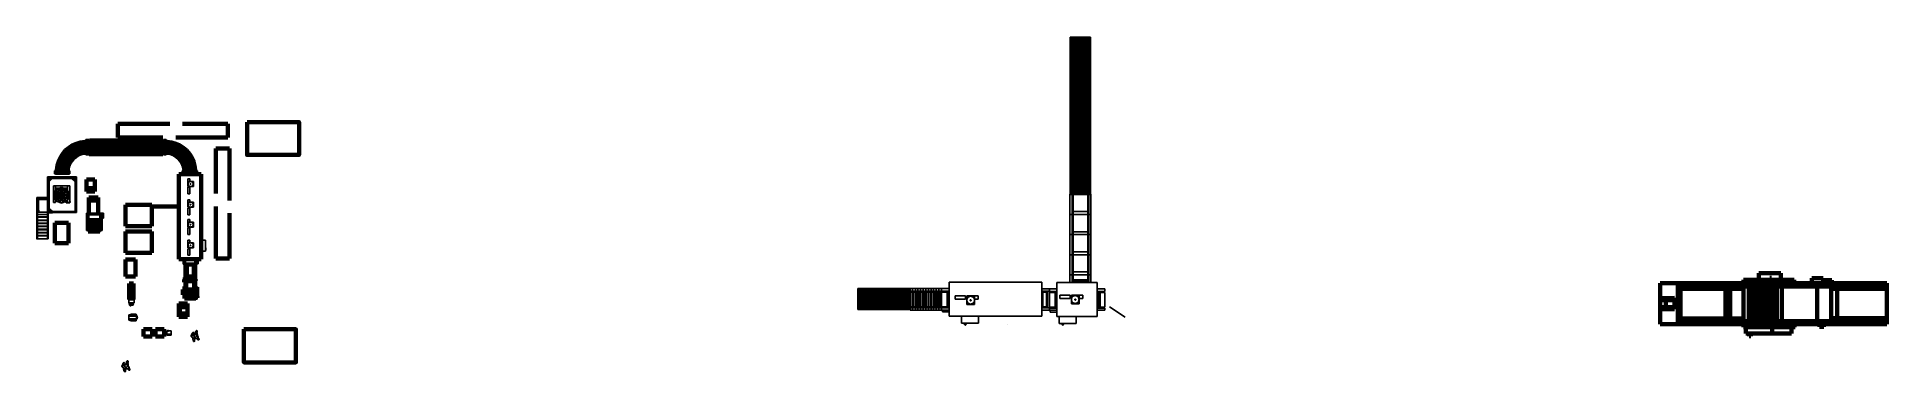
# Model space of a CAD drawing. Header units: centimetres. Extents: x -377814 to 22192, y -2203 to 213441.
# Drawn here: x 11310 to 22192, y -2203 to -237 of the extents above; entities outside this region: 1.
import ezdxf

# ---------------------------------------------------------------- set-up
doc = ezdxf.new("R2010")
doc.units = ezdxf.units.CM
doc.header["$LTSCALE"] = 25.4
doc.linetypes.add('ACAD_ISO02W100', pattern=[15, 12, -3])
doc.layers.get('0').update_dxf_attribs({"color": 200})
for name, color, linetype in [('Area circulacion', 90, 'ACAD_ISO02W100'), ('Maquinas', 200, 'Continuous'), ('Muebles', 112, 'Continuous'), ('Personal', 20, 'Continuous')]:
    doc.layers.add(name, color=color, linetype=linetype)
doc.layers.add('PDF_Rellenos sólidos', color=7, linetype='Continuous', true_color=0xd1d3d4)

msp = doc.modelspace()

# ---------------------------------------------------------------- hatches: boundary and pattern name
at = {"layer": 'PDF_Rellenos sólidos', "transparency": 33554559}
h = msp.add_hatch(color=256, dxfattribs=at)
h.paths.add_polyline_path([(-377514, 212843, 0.414287), (-377215, 213142)], flags=0)
h.paths.add_polyline_path([(-377814, 213142, 0.414289), (-377514, 212843)], flags=0)
h.paths.add_polyline_path([(-377514, 213441, 0.414243), (-377814, 213142)], flags=0)
h.paths.add_polyline_path([(-377215, 213142, 0.414242), (-377514, 213441)], flags=0)

# ---------------------------------------------------------------- linework, layer by layer
for p, q in [((11516, -867), (11493, -881)), ((11540, -856), (11516, -867)), ((11542, -860), (11518, -871)), ((11521, -870), (11518, -871)), ((11526, -868), (11521, -870)), ((11551, -932), (11521, -870)), ((11530, -866), (11526, -868)), ((11555, -930), (11526, -868)), ((11535, -864), (11530, -866)), ((11557, -929), (11530, -866)), ((11542, -861), (11535, -864)), ((11561, -927), (11535, -864)), ((11565, -848), (11540, -856)), ((11545, -860), (11541, -861)), ((11563, -926), (11541, -861)), ((11566, -853), (11542, -860)), ((11545, -860), (11542, -861)), ((11550, -858), (11545, -860)), ((11545, -860), (11545, -860)), ((11567, -924), (11545, -860)), ((11553, -857), (11550, -858)), ((11568, -924), (11550, -858)), ((11561, -855), (11553, -857)), ((11555, -857), (11553, -857)), ((11573, -923), (11555, -857)), ((11563, -854), (11561, -855)), ((11574, -922), (11561, -855)), ((11567, -853), (11563, -854)), ((11566, -854), (11563, -854)), ((11591, -845), (11565, -848)), ((11592, -849), (11566, -853)), ((11579, -921), (11566, -854)), ((11571, -853), (11567, -853)), ((11573, -852), (11571, -853)), ((11580, -921), (11571, -853)), ((11576, -852), (11573, -852)), ((11581, -851), (11576, -852)), ((11585, -920), (11576, -852)), ((11586, -920), (11581, -851)), ((11584, -851), (11581, -851)), ((11591, -850), (11584, -851)), ((11586, -851), (11584, -851)), ((11591, -919), (11586, -851)), ((11591, -845), (11591, -844)), ((11591, -845), (11591, -845)), ((11615, -844), (11591, -845)), ((11598, -844), (11591, -844)), ((11593, -918), (11591, -850)), ((11592, -850), (11591, -850)), ((11618, -849), (11592, -849)), ((11592, -850), (11592, -850)), ((11593, -850), (11592, -850)), ((11592, -850), (11593, -850)), ((11596, -850), (11593, -850)), ((11596, -850), (11598, -850)), ((11598, -918), (11596, -850)), ((11596, -850), (11596, -850)), ((11599, -850), (11596, -850)), ((11598, -839), (11598, -844)), ((11615, -839), (11598, -839)), ((11604, -844), (11598, -844)), ((11598, -850), (11598, -855)), ((11598, -850), (11599, -850)), ((11598, -855), (11599, -855)), ((11599, -855), (11599, -850)), ((11599, -850), (11599, -850)), ((11599, -850), (11602, -850)), ((11599, -913), (11599, -855)), ((11602, -844), (11601, -844)), ((11601, -844), (11601, -844)), ((11601, -844), (11601, -844)), ((11602, -844), (11602, -844)), ((11604, -850), (11602, -850)), ((11604, -844), (11604, -844)), ((11604, -844), (11606, -844)), ((11604, -844), (11606, -844)), ((11604, -850), (11605, -850)), ((11604, -850), (11604, -850)), ((11604, -855), (11604, -850)), ((11605, -850), (11604, -850)), ((11604, -855), (11606, -855)), ((11604, -913), (11604, -855)), ((11605, -850), (11606, -850)), ((11605, -850), (11605, -850)), ((11606, -850), (11605, -850)), ((11606, -844), (11606, -844)), ((11606, -844), (11615, -844)), ((11606, -855), (11606, -850)), ((11606, -850), (11606, -850)), ((11606, -850), (11608, -850)), ((11606, -913), (11606, -855)), ((11608, -844), (11608, -844)), ((11608, -844), (11608, -844)), ((11608, -844), (11608, -844)), ((11608, -844), (11608, -844)), ((11611, -850), (11608, -850)), ((11611, -850), (11613, -850)), ((11611, -850), (11611, -850)), ((11611, -855), (11611, -850)), ((11613, -850), (11611, -850)), ((11611, -855), (11613, -855)), ((11611, -913), (11611, -855)), ((11613, -850), (11613, -850)), ((11613, -855), (11613, -850)), ((11618, -850), (11613, -850)), ((11613, -913), (11613, -855)), ((11615, -844), (11615, -839)), ((11615, -844), (11618, -844)), ((11618, -844), (11618, -849)), ((11618, -849), (11618, -850)), ((11618, -850), (11618, -850)), ((11618, -850), (11618, -850)), ((11618, -918), (11618, -850)), ((11618, -850), (11618, -850)), ((11618, -850), (11618, -850)), ((12054, -844), (12051, -844)), ((12051, -844), (12051, -849)), ((12051, -849), (12077, -849)), ((12051, -849), (12051, -850)), ((12051, -850), (12051, -850)), ((12051, -850), (12051, -850)), ((12051, -918), (12051, -850)), ((12051, -850), (12051, -850)), ((12051, -850), (12051, -850)), ((12051, -850), (12056, -850)), ((12054, -839), (12071, -839)), ((12054, -844), (12054, -839)), ((12054, -844), (12077, -845)), ((12063, -844), (12054, -844)), ((12058, -850), (12056, -850)), ((12056, -850), (12056, -850)), ((12056, -855), (12056, -850)), ((12056, -850), (12058, -850)), ((12058, -855), (12056, -855)), ((12056, -913), (12056, -855)), ((12058, -850), (12058, -850)), ((12058, -855), (12058, -850)), ((12058, -850), (12060, -850)), ((12058, -913), (12058, -855)), ((12063, -850), (12060, -850)), ((12061, -844), (12061, -844)), ((12061, -844), (12061, -844)), ((12061, -844), (12061, -844)), ((12061, -844), (12061, -844)), ((12063, -844), (12063, -844)), ((12065, -844), (12063, -844)), ((12065, -844), (12063, -844)), ((12064, -850), (12063, -850)), ((12063, -855), (12063, -850)), ((12063, -850), (12063, -850)), ((12063, -850), (12064, -850)), ((12065, -855), (12063, -855)), ((12063, -913), (12063, -855)), ((12065, -850), (12064, -850)), ((12064, -850), (12064, -850)), ((12064, -850), (12065, -850)), ((12065, -844), (12065, -844)), ((12065, -844), (12071, -844)), ((12065, -850), (12067, -850)), ((12065, -850), (12065, -850)), ((12065, -855), (12065, -850)), ((12065, -913), (12065, -855)), ((12067, -844), (12067, -844)), ((12067, -844), (12067, -844)), ((12067, -844), (12067, -844)), ((12067, -844), (12067, -844)), ((12070, -850), (12067, -850)), ((12071, -850), (12070, -850)), ((12070, -855), (12070, -850)), ((12070, -850), (12070, -850)), ((12070, -850), (12073, -850)), ((12071, -855), (12070, -855)), ((12070, -913), (12070, -855)), ((12071, -839), (12071, -844)), ((12071, -844), (12077, -844)), ((12071, -850), (12071, -855)), ((12073, -850), (12071, -850)), ((12071, -918), (12073, -850)), ((12073, -850), (12073, -850)), ((12073, -850), (12075, -850)), ((12075, -850), (12077, -850)), ((12077, -850), (12075, -850)), ((12076, -918), (12078, -850)), ((12077, -845), (12077, -844)), ((12077, -845), (12077, -845)), ((12077, -845), (12104, -848)), ((12077, -849), (12102, -853)), ((12077, -850), (12077, -850)), ((12077, -850), (12078, -850)), ((12077, -919), (12083, -851)), ((12078, -850), (12085, -851)), ((12082, -920), (12087, -851)), ((12083, -851), (12085, -851)), ((12084, -920), (12093, -852)), ((12085, -851), (12087, -851)), ((12087, -851), (12093, -852)), ((12088, -921), (12098, -853)), ((12089, -921), (12103, -854)), ((12093, -852), (12095, -852)), ((12094, -922), (12108, -855)), ((12095, -852), (12098, -853)), ((12096, -923), (12114, -857)), ((12098, -853), (12102, -853)), ((12101, -924), (12118, -858)), ((12101, -924), (12123, -860)), ((12102, -853), (12127, -860)), ((12102, -853), (12105, -854)), ((12103, -854), (12105, -854)), ((12104, -848), (12129, -856)), ((12105, -854), (12108, -855)), ((12106, -926), (12128, -861)), ((12107, -927), (12134, -864)), ((12108, -855), (12116, -857)), ((12112, -929), (12139, -866)), ((12114, -857), (12116, -857)), ((12114, -930), (12143, -868)), ((12116, -857), (12118, -858)), ((12118, -858), (12123, -860)), ((12118, -932), (12148, -870)), ((12124, -860), (12123, -860)), ((12124, -860), (12127, -861)), ((12124, -860), (12128, -861)), ((12127, -860), (12151, -871)), ((12127, -861), (12134, -864)), ((12129, -856), (12153, -867)), ((12134, -864), (12139, -866)), ((12139, -866), (12143, -868)), ((12143, -868), (12148, -870)), ((12148, -870), (12150, -871)), ((12153, -867), (12175, -881)), ((11431, -965), (11423, -990)), ((11435, -967), (11428, -991)), ((11442, -941), (11431, -965)), ((11433, -975), (11432, -980)), ((11436, -967), (11433, -975)), ((11499, -993), (11433, -975)), ((11446, -943), (11435, -967)), ((11435, -970), (11436, -965)), ((11436, -965), (11435, -970)), ((11500, -992), (11435, -970)), ((11439, -959), (11436, -965)), ((11501, -987), (11436, -965)), ((11436, -965), (11436, -967)), ((11440, -957), (11439, -959)), ((11502, -986), (11439, -959)), ((11441, -955), (11440, -957)), ((11440, -957), (11440, -957)), ((11443, -950), (11441, -955)), ((11504, -981), (11441, -955)), ((11456, -919), (11442, -941)), ((11445, -946), (11443, -950)), ((11505, -980), (11443, -950)), ((11446, -943), (11445, -946)), ((11507, -976), (11445, -946)), ((11460, -921), (11446, -943)), ((11449, -939), (11446, -943)), ((11447, -943), (11449, -939)), ((11449, -939), (11447, -943)), ((11508, -975), (11447, -943)), ((11452, -935), (11449, -938)), ((11510, -971), (11449, -938)), ((11449, -938), (11449, -939)), ((11454, -931), (11452, -935)), ((11511, -969), (11452, -935)), ((11460, -922), (11454, -931)), ((11514, -965), (11454, -931)), ((11473, -898), (11456, -919)), ((11458, -925), (11461, -921)), ((11461, -921), (11458, -925)), ((11515, -964), (11458, -925)), ((11477, -902), (11460, -921)), ((11467, -914), (11460, -922)), ((11518, -960), (11461, -921)), ((11470, -910), (11467, -914)), ((11520, -958), (11467, -914)), ((11475, -904), (11470, -910)), ((11523, -954), (11470, -910)), ((11493, -881), (11473, -898)), ((11477, -902), (11475, -904)), ((11524, -953), (11475, -904)), ((11496, -885), (11477, -902)), ((11479, -900), (11477, -902)), ((11477, -902), (11477, -902)), ((11477, -902), (11477, -902)), ((11477, -902), (11477, -902)), ((11477, -902), (11477, -902)), ((11485, -895), (11479, -900)), ((11528, -949), (11479, -900)), ((11489, -892), (11485, -895)), ((11529, -948), (11485, -895)), ((11497, -885), (11489, -892)), ((11533, -945), (11489, -892)), ((11518, -871), (11496, -885)), ((11506, -879), (11497, -885)), ((11501, -883), (11497, -886)), ((11535, -943), (11497, -886)), ((11500, -993), (11506, -978)), ((11539, -939), (11501, -883)), ((11503, -984), (11506, -978)), ((11506, -978), (11505, -980)), ((11509, -877), (11506, -879)), ((11540, -939), (11506, -879)), ((11506, -978), (11515, -964)), ((11506, -978), (11508, -975)), ((11507, -976), (11506, -978)), ((11506, -978), (11506, -978)), ((11508, -975), (11509, -973)), ((11514, -874), (11509, -877)), ((11510, -877), (11509, -877)), ((11509, -973), (11511, -969)), ((11510, -971), (11509, -973)), ((11544, -936), (11510, -877)), ((11510, -980), (11519, -967)), ((11511, -969), (11513, -967)), ((11513, -967), (11515, -964)), ((11514, -965), (11513, -967)), ((11518, -871), (11514, -874)), ((11518, -872), (11514, -874)), ((11546, -935), (11514, -874)), ((11514, -874), (11514, -874)), ((11515, -964), (11526, -951)), ((11515, -964), (11517, -961)), ((11515, -964), (11515, -964)), ((11517, -961), (11520, -958)), ((11518, -960), (11517, -961)), ((11550, -932), (11518, -872)), ((11519, -967), (11529, -954)), ((11520, -958), (11521, -956)), ((11521, -956), (11526, -951)), ((11523, -954), (11521, -956)), ((11526, -951), (11524, -953)), ((11526, -951), (11539, -940)), ((11526, -951), (11529, -948)), ((11528, -949), (11526, -951)), ((11526, -951), (11526, -951)), ((11526, -951), (11526, -951)), ((11529, -954), (11542, -944)), ((11529, -948), (11533, -945)), ((11533, -945), (11536, -942)), ((11536, -942), (11535, -943)), ((11536, -942), (11539, -940)), ((11539, -940), (11553, -931)), ((11539, -939), (11541, -938)), ((11539, -940), (11539, -939)), ((11541, -938), (11540, -939)), ((11541, -938), (11544, -936)), ((11541, -938), (11541, -938)), ((11542, -944), (11555, -935)), ((11544, -936), (11548, -934)), ((11548, -934), (11546, -935)), ((11548, -934), (11550, -932)), ((11548, -934), (11548, -934)), ((11550, -932), (11553, -931)), ((11553, -931), (11551, -932)), ((11553, -931), (11568, -925)), ((11553, -931), (11558, -928)), ((11555, -930), (11553, -931)), ((11553, -931), (11553, -931)), ((11553, -931), (11553, -931)), ((11555, -935), (11570, -929)), ((11558, -928), (11557, -929)), ((11558, -928), (11559, -928)), ((11559, -928), (11561, -927)), ((11561, -927), (11565, -926)), ((11565, -926), (11563, -926)), ((11565, -926), (11567, -924)), ((11567, -924), (11568, -924)), ((11568, -925), (11585, -920)), ((11568, -924), (11573, -923)), ((11568, -924), (11568, -924)), ((11570, -929), (11586, -925)), ((11573, -923), (11578, -922)), ((11578, -922), (11574, -922)), ((11578, -922), (11579, -921)), ((11579, -921), (11581, -921)), ((11580, -921), (11581, -921)), ((11581, -921), (11584, -920)), ((11584, -920), (11585, -920)), ((11585, -920), (11601, -919)), ((11585, -920), (11586, -920)), ((11586, -920), (11591, -919)), ((11586, -925), (11596, -924)), ((11591, -919), (11591, -918)), ((11591, -919), (11596, -918)), ((11593, -918), (11591, -918)), ((11591, -919), (11591, -919)), ((11593, -919), (11593, -918)), ((11596, -918), (11593, -919)), ((11596, -918), (11598, -918)), ((11596, -924), (11599, -923)), ((11596, -924), (11598, -924)), ((11598, -918), (11598, -913)), ((11598, -913), (11599, -913)), ((11598, -918), (11598, -918)), ((11598, -918), (11598, -918)), ((11598, -918), (11598, -918)), ((11598, -918), (11598, -918)), ((11598, -918), (11599, -918)), ((11598, -929), (11598, -924)), ((11598, -924), (11604, -924)), ((11615, -929), (11598, -929)), ((11599, -918), (11599, -913)), ((11599, -918), (11601, -918)), ((11599, -923), (11605, -923)), ((11599, -923), (11602, -923)), ((11600, -924), (11604, -924)), ((11601, -918), (11604, -918)), ((11601, -919), (11618, -919)), ((11601, -924), (11602, -924)), ((11601, -924), (11601, -924)), ((11602, -923), (11605, -923)), ((11602, -924), (11602, -924)), ((11602, -924), (11602, -924)), ((11602, -924), (11602, -924)), ((11602, -924), (11602, -924)), ((11602, -924), (11602, -924)), ((11602, -924), (11603, -924)), ((11602, -924), (11602, -924)), ((11602, -924), (11603, -924)), ((11603, -924), (11603, -924)), ((11603, -924), (11603, -924)), ((11603, -924), (11604, -924)), ((11603, -924), (11604, -924)), ((11603, -924), (11603, -924)), ((11604, -913), (11606, -913)), ((11604, -918), (11604, -913)), ((11604, -918), (11606, -918)), ((11604, -924), (11604, -924)), ((11604, -924), (11606, -924)), ((11606, -924), (11604, -924)), ((11604, -924), (11604, -924)), ((11604, -924), (11605, -924)), ((11604, -924), (11604, -924)), ((11604, -924), (11605, -924)), ((11604, -924), (11604, -924)), ((11605, -923), (11608, -923)), ((11605, -923), (11605, -923)), ((11605, -923), (11608, -923)), ((11605, -924), (11605, -924)), ((11605, -924), (11606, -924)), ((11605, -924), (11605, -924)), ((11605, -924), (11605, -924)), ((11605, -924), (11606, -924)), ((11606, -918), (11606, -913)), ((11606, -918), (11611, -918)), ((11606, -924), (11606, -924)), ((11606, -924), (11615, -924)), ((11606, -924), (11607, -924)), ((11606, -924), (11606, -924)), ((11606, -924), (11606, -924)), ((11606, -924), (11607, -924)), ((11606, -924), (11606, -924)), ((11606, -924), (11609, -924)), ((11607, -924), (11607, -924)), ((11607, -924), (11607, -924)), ((11607, -924), (11608, -924)), ((11607, -924), (11607, -924)), ((11607, -924), (11607, -924)), ((11607, -924), (11608, -924)), ((11608, -923), (11617, -924)), ((11608, -924), (11608, -924)), ((11608, -924), (11608, -924)), ((11608, -924), (11608, -924)), ((11608, -924), (11608, -924)), ((11611, -913), (11613, -913)), ((11611, -918), (11611, -913)), ((11613, -918), (11611, -918)), ((11611, -918), (11611, -918)), ((11611, -918), (11613, -918)), ((11613, -918), (11613, -913)), ((11613, -918), (11613, -918)), ((11613, -918), (11615, -918)), ((11615, -918), (11618, -919)), ((11618, -918), (11615, -918)), ((11615, -924), (11615, -929)), ((11615, -924), (11617, -924)), ((11617, -924), (11618, -924)), ((11618, -924), (11617, -924)), ((11617, -924), (11617, -924)), ((11618, -924), (11617, -924)), ((11617, -924), (11617, -924)), ((11618, -918), (11618, -918)), ((11618, -918), (11618, -918)), ((11618, -919), (11618, -918)), ((11618, -919), (11618, -919)), ((11618, -919), (11618, -924)), ((11618, -924), (11618, -924)), ((11618, -924), (11618, -924)), ((11618, -924), (11618, -924)), ((11618, -924), (11618, -924)), ((11618, -924), (11618, -924)), ((12051, -918), (12051, -918)), ((12051, -918), (12051, -918)), ((12051, -919), (12051, -918)), ((12053, -918), (12051, -919)), ((12051, -918), (12053, -918)), ((12068, -919), (12051, -919)), ((12051, -919), (12051, -919)), ((12051, -919), (12051, -924)), ((12051, -924), (12051, -924)), ((12052, -924), (12051, -924)), ((12051, -924), (12052, -924)), ((12051, -924), (12051, -924)), ((12051, -924), (12052, -924)), ((12051, -924), (12051, -924)), ((12051, -924), (12051, -924)), ((12051, -924), (12051, -924)), ((12061, -923), (12052, -924)), ((12052, -924), (12052, -924)), ((12052, -924), (12052, -924)), ((12054, -924), (12052, -924)), ((12056, -918), (12053, -918)), ((12054, -924), (12054, -929)), ((12063, -924), (12054, -924)), ((12054, -929), (12071, -929)), ((12058, -913), (12056, -913)), ((12056, -918), (12056, -913)), ((12056, -918), (12058, -918)), ((12056, -918), (12056, -918)), ((12058, -918), (12056, -918)), ((12058, -918), (12058, -913)), ((12063, -918), (12058, -918)), ((12058, -918), (12058, -918)), ((12063, -924), (12060, -924)), ((12064, -923), (12061, -923)), ((12064, -923), (12061, -923)), ((12062, -924), (12061, -924)), ((12061, -924), (12061, -924)), ((12061, -924), (12061, -924)), ((12061, -924), (12061, -924)), ((12061, -924), (12061, -924)), ((12061, -924), (12061, -924)), ((12062, -924), (12061, -924)), ((12062, -924), (12062, -924)), ((12062, -924), (12062, -924)), ((12062, -924), (12062, -924)), ((12062, -924), (12062, -924)), ((12063, -924), (12062, -924)), ((12063, -924), (12062, -924)), ((12065, -913), (12063, -913)), ((12063, -918), (12063, -913)), ((12065, -918), (12063, -918)), ((12063, -924), (12063, -924)), ((12065, -924), (12063, -924)), ((12063, -924), (12065, -924)), ((12063, -924), (12063, -924)), ((12063, -924), (12063, -924)), ((12064, -924), (12063, -924)), ((12063, -924), (12063, -924)), ((12064, -924), (12063, -924)), ((12069, -923), (12064, -923)), ((12064, -923), (12064, -923)), ((12067, -923), (12064, -923)), ((12065, -924), (12064, -924)), ((12064, -924), (12064, -924)), ((12064, -924), (12064, -924)), ((12064, -924), (12064, -924)), ((12065, -924), (12064, -924)), ((12065, -918), (12065, -913)), ((12068, -918), (12065, -918)), ((12065, -924), (12065, -924)), ((12071, -924), (12065, -924)), ((12065, -924), (12065, -924)), ((12066, -924), (12065, -924)), ((12066, -924), (12065, -924)), ((12065, -924), (12065, -924)), ((12069, -924), (12065, -924)), ((12066, -924), (12066, -924)), ((12066, -924), (12066, -924)), ((12067, -924), (12066, -924)), ((12067, -924), (12066, -924)), ((12066, -924), (12066, -924)), ((12066, -924), (12066, -924)), ((12069, -923), (12067, -923)), ((12067, -924), (12067, -924)), ((12067, -924), (12067, -924)), ((12067, -924), (12067, -924)), ((12067, -924), (12067, -924)), ((12067, -924), (12067, -924)), ((12067, -924), (12067, -924)), ((12067, -924), (12067, -924)), ((12070, -918), (12068, -918)), ((12084, -920), (12068, -919)), ((12073, -924), (12069, -923)), ((12071, -913), (12070, -913)), ((12070, -918), (12070, -913)), ((12071, -918), (12070, -918)), ((12071, -918), (12071, -913)), ((12071, -918), (12071, -918)), ((12071, -918), (12071, -918)), ((12072, -918), (12071, -918)), ((12071, -918), (12071, -918)), ((12071, -918), (12071, -918)), ((12071, -929), (12071, -924)), ((12073, -924), (12071, -924)), ((12077, -919), (12072, -918)), ((12072, -918), (12076, -919)), ((12083, -925), (12073, -924)), ((12076, -919), (12076, -918)), ((12076, -918), (12077, -918)), ((12077, -919), (12077, -918)), ((12082, -920), (12077, -919)), ((12077, -919), (12077, -919)), ((12084, -920), (12082, -920)), ((12099, -929), (12083, -925)), ((12100, -925), (12084, -920)), ((12084, -920), (12084, -920)), ((12088, -921), (12084, -920)), ((12089, -921), (12088, -921)), ((12088, -921), (12088, -921)), ((12091, -922), (12089, -921)), ((12096, -923), (12091, -922)), ((12091, -922), (12094, -922)), ((12101, -924), (12096, -923)), ((12113, -935), (12099, -929)), ((12116, -931), (12100, -925)), ((12104, -926), (12101, -924)), ((12101, -924), (12101, -924)), ((12101, -924), (12101, -924)), ((12107, -927), (12104, -926)), ((12104, -926), (12106, -926)), ((12110, -928), (12107, -927)), ((12110, -928), (12110, -928)), ((12116, -931), (12110, -928)), ((12110, -928), (12112, -929)), ((12127, -944), (12113, -935)), ((12114, -930), (12116, -931)), ((12130, -940), (12116, -931)), ((12116, -931), (12116, -931)), ((12119, -932), (12116, -931)), ((12116, -931), (12116, -931)), ((12116, -931), (12118, -932)), ((12119, -932), (12151, -872)), ((12121, -934), (12119, -932)), ((12121, -934), (12121, -934)), ((12124, -936), (12121, -934)), ((12121, -934), (12123, -935)), ((12123, -935), (12155, -874)), ((12124, -936), (12159, -877)), ((12127, -938), (12124, -936)), ((12128, -938), (12127, -938)), ((12139, -954), (12127, -944)), ((12130, -939), (12128, -938)), ((12128, -938), (12129, -939)), ((12129, -939), (12163, -879)), ((12130, -939), (12168, -883)), ((12130, -940), (12130, -939)), ((12143, -951), (12130, -940)), ((12133, -942), (12130, -940)), ((12136, -945), (12133, -942)), ((12133, -942), (12134, -943)), ((12134, -943), (12172, -886)), ((12136, -945), (12180, -892)), ((12140, -948), (12136, -945)), ((12150, -967), (12139, -954)), ((12140, -948), (12184, -895)), ((12143, -951), (12140, -948)), ((12141, -949), (12190, -900)), ((12141, -949), (12143, -951)), ((12153, -964), (12143, -951)), ((12143, -951), (12143, -951)), ((12147, -956), (12143, -951)), ((12143, -951), (12143, -951)), ((12143, -951), (12145, -953)), ((12145, -953), (12193, -904)), ((12146, -954), (12199, -910)), ((12146, -954), (12147, -956)), ((12149, -958), (12147, -956)), ((12149, -958), (12202, -914)), ((12152, -961), (12149, -958)), ((12150, -871), (12155, -874)), ((12158, -980), (12150, -967)), ((12151, -871), (12173, -885)), ((12151, -872), (12155, -874)), ((12151, -960), (12208, -921)), ((12151, -960), (12152, -961)), ((12154, -964), (12152, -961)), ((12162, -978), (12153, -964)), ((12154, -964), (12211, -925)), ((12154, -964), (12154, -964)), ((12156, -967), (12154, -964)), ((12155, -874), (12155, -874)), ((12155, -874), (12160, -877)), ((12155, -965), (12214, -931)), ((12155, -965), (12156, -967)), ((12158, -969), (12156, -967)), ((12158, -969), (12217, -935)), ((12160, -973), (12158, -969)), ((12159, -877), (12160, -877)), ((12159, -971), (12219, -938)), ((12159, -971), (12160, -973)), ((12160, -877), (12163, -879)), ((12161, -975), (12160, -973)), ((12161, -975), (12222, -943)), ((12163, -978), (12161, -975)), ((12162, -976), (12224, -946)), ((12162, -976), (12163, -978)), ((12169, -993), (12162, -978)), ((12163, -879), (12172, -885)), ((12166, -984), (12163, -978)), ((12163, -978), (12163, -978)), ((12163, -978), (12164, -980)), ((12164, -980), (12226, -950)), ((12165, -981), (12228, -955)), ((12167, -986), (12230, -959)), ((12167, -987), (12233, -965)), ((12168, -883), (12172, -886)), ((12169, -992), (12234, -970)), ((12170, -993), (12236, -975)), ((12172, -885), (12180, -892)), ((12173, -885), (12192, -902)), ((12175, -881), (12195, -898)), ((12180, -892), (12184, -895)), ((12184, -895), (12190, -900)), ((12190, -900), (12192, -902)), ((12192, -902), (12209, -921)), ((12192, -902), (12192, -902)), ((12192, -902), (12192, -902)), ((12192, -902), (12193, -904)), ((12192, -902), (12192, -902)), ((12192, -902), (12192, -902)), ((12193, -904), (12199, -910)), ((12195, -898), (12213, -918)), ((12199, -910), (12202, -914)), ((12202, -914), (12209, -922)), ((12211, -925), (12208, -921)), ((12208, -921), (12211, -925)), ((12209, -921), (12223, -943)), ((12209, -922), (12214, -931)), ((12213, -918), (12227, -941)), ((12214, -931), (12217, -935)), ((12217, -935), (12219, -938)), ((12219, -938), (12220, -939)), ((12220, -939), (12223, -943)), ((12222, -943), (12220, -939)), ((12220, -939), (12222, -943)), ((12223, -943), (12234, -967)), ((12223, -943), (12224, -946)), ((12224, -946), (12226, -950)), ((12226, -950), (12228, -955)), ((12227, -941), (12238, -965)), ((12228, -955), (12229, -957)), ((12229, -957), (12230, -959)), ((12229, -957), (12229, -957)), ((12230, -959), (12233, -965)), ((12233, -965), (12233, -967)), ((12234, -970), (12233, -965)), ((12233, -965), (12234, -970)), ((12233, -967), (12236, -975)), ((12234, -967), (12241, -991)), ((12236, -975), (12237, -980)), ((12238, -965), (12245, -990)), ((11414, -1023), (11419, -1023)), ((11414, -1040), (11414, -1023)), ((11419, -1040), (11414, -1040)), ((11419, -1016), (11419, -1016)), ((11419, -1016), (11419, -1040)), ((11419, -1016), (11419, -1016)), ((11419, -1016), (11419, -1023)), ((11419, -1023), (11419, -1029)), ((11419, -1025), (11419, -1029)), ((11419, -1026), (11419, -1026)), ((11419, -1026), (11419, -1026)), ((11419, -1026), (11419, -1027)), ((11419, -1027), (11419, -1027)), ((11419, -1027), (11419, -1027)), ((11419, -1027), (11419, -1027)), ((11419, -1027), (11419, -1027)), ((11419, -1027), (11419, -1028)), ((11419, -1027), (11419, -1027)), ((11419, -1027), (11419, -1028)), ((11419, -1028), (11419, -1028)), ((11419, -1028), (11419, -1028)), ((11419, -1028), (11419, -1029)), ((11419, -1028), (11419, -1029)), ((11419, -1028), (11419, -1028)), ((11419, -1029), (11419, -1029)), ((11419, -1029), (11419, -1031)), ((11419, -1031), (11419, -1029)), ((11419, -1029), (11419, -1029)), ((11419, -1029), (11419, -1030)), ((11419, -1029), (11419, -1029)), ((11419, -1029), (11419, -1030)), ((11419, -1029), (11419, -1029)), ((11419, -1030), (11419, -1030)), ((11419, -1030), (11419, -1031)), ((11419, -1030), (11419, -1030)), ((11419, -1030), (11419, -1030)), ((11419, -1030), (11419, -1031)), ((11419, -1031), (11419, -1031)), ((11419, -1031), (11419, -1040)), ((11419, -1031), (11419, -1032)), ((11419, -1031), (11419, -1031)), ((11419, -1031), (11419, -1031)), ((11419, -1031), (11419, -1032)), ((11419, -1031), (11419, -1031)), ((11419, -1031), (11419, -1034)), ((11419, -1032), (11419, -1032)), ((11419, -1032), (11419, -1032)), ((11419, -1032), (11419, -1033)), ((11419, -1032), (11419, -1032)), ((11419, -1032), (11419, -1032)), ((11419, -1032), (11419, -1033)), ((11419, -1033), (11419, -1033)), ((11419, -1033), (11419, -1033)), ((11419, -1033), (11419, -1033)), ((11419, -1033), (11419, -1033)), ((11419, -1040), (11419, -1043)), ((11424, -1043), (11419, -1043)), ((11423, -990), (11419, -1016)), ((11428, -991), (11424, -1017)), ((11424, -1017), (11424, -1043)), ((11425, -1043), (11424, -1043)), ((11426, -1011), (11425, -1016)), ((11425, -1016), (11425, -1016)), ((11425, -1016), (11425, -1017)), ((11493, -1018), (11425, -1016)), ((11425, -1016), (11425, -1019)), ((11425, -1019), (11425, -1016)), ((11425, -1016), (11425, -1021)), ((11425, -1017), (11425, -1024)), ((11425, -1021), (11425, -1019)), ((11425, -1021), (11425, -1021)), ((11425, -1023), (11425, -1021)), ((11493, -1023), (11425, -1021)), ((11425, -1023), (11430, -1023)), ((11425, -1024), (11425, -1023)), ((11425, -1024), (11425, -1024)), ((11430, -1024), (11425, -1024)), ((11425, -1024), (11425, -1029)), ((11425, -1029), (11425, -1030)), ((11425, -1029), (11425, -1029)), ((11430, -1029), (11425, -1029)), ((11425, -1029), (11425, -1030)), ((11425, -1030), (11425, -1031)), ((11425, -1030), (11425, -1030)), ((11425, -1030), (11425, -1031)), ((11425, -1031), (11425, -1031)), ((11430, -1031), (11425, -1031)), ((11425, -1031), (11425, -1036)), ((11425, -1038), (11425, -1036)), ((11425, -1036), (11425, -1036)), ((11430, -1036), (11425, -1036)), ((11425, -1036), (11425, -1038)), ((11425, -1038), (11425, -1038)), ((11430, -1038), (11425, -1038)), ((11425, -1038), (11425, -1040)), ((11425, -1038), (11425, -1040)), ((11425, -1040), (11425, -1043)), ((11425, -1043), (11425, -1043)), ((11425, -1043), (11425, -1043)), ((11425, -1043), (11425, -1043)), ((11493, -1043), (11425, -1043)), ((11425, -1043), (11425, -1043)), ((11427, -1001), (11426, -1006)), ((11494, -1011), (11426, -1006)), ((11426, -1006), (11426, -1011)), ((11494, -1016), (11426, -1011)), ((11428, -996), (11427, -1001)), ((11495, -1010), (11427, -1001)), ((11430, -987), (11428, -992)), ((11428, -992), (11428, -996)), ((11496, -1005), (11428, -996)), ((11429, -991), (11430, -987)), ((11430, -987), (11429, -991)), ((11496, -1004), (11429, -991)), ((11432, -980), (11430, -986)), ((11497, -999), (11430, -986)), ((11430, -986), (11430, -987)), ((11430, -1023), (11430, -1024)), ((11488, -1024), (11430, -1024)), ((11430, -1029), (11430, -1031)), ((11488, -1029), (11430, -1029)), ((11488, -1031), (11430, -1031)), ((11430, -1036), (11430, -1038)), ((11488, -1036), (11430, -1036)), ((11488, -1038), (11430, -1038)), ((11498, -998), (11432, -980)), ((11493, -1023), (11488, -1023)), ((11488, -1023), (11488, -1024)), ((11493, -1024), (11488, -1024)), ((11488, -1029), (11488, -1031)), ((11493, -1029), (11488, -1029)), ((11493, -1031), (11488, -1031)), ((11488, -1036), (11488, -1038)), ((11493, -1036), (11488, -1036)), ((11493, -1038), (11488, -1038)), ((11493, -1016), (11493, -1018)), ((11494, -1016), (11493, -1016)), ((11494, -1018), (11493, -1018)), ((11493, -1023), (11494, -1019)), ((11493, -1023), (11493, -1023)), ((11493, -1023), (11493, -1023)), ((11493, -1023), (11493, -1023)), ((11493, -1026), (11493, -1023)), ((11493, -1023), (11493, -1023)), ((11493, -1024), (11493, -1026)), ((11493, -1026), (11493, -1026)), ((11493, -1027), (11493, -1026)), ((11493, -1031), (11493, -1027)), ((11493, -1027), (11493, -1029)), ((11493, -1033), (11493, -1031)), ((11493, -1036), (11493, -1033)), ((11493, -1033), (11493, -1036)), ((11493, -1036), (11493, -1038)), ((11493, -1038), (11493, -1036)), ((11494, -1043), (11493, -1038)), ((11493, -1038), (11493, -1038)), ((11494, -1043), (11493, -1043)), ((11494, -1043), (11493, -1043)), ((11493, -1043), (11493, -1043)), ((11494, -1026), (11495, -1010)), ((11494, -1014), (11495, -1010)), ((11494, -1011), (11494, -1014)), ((11494, -1016), (11494, -1014)), ((11494, -1019), (11494, -1016)), ((11494, -1016), (11494, -1016)), ((11494, -1018), (11494, -1019)), ((11494, -1043), (11494, -1026)), ((11494, -1043), (11494, -1043)), ((11494, -1043), (11494, -1043)), ((11499, -1043), (11494, -1043)), ((11495, -1010), (11500, -993)), ((11495, -1008), (11496, -1004)), ((11496, -1005), (11495, -1008)), ((11495, -1009), (11495, -1008)), ((11495, -1010), (11495, -1009)), ((11496, -1004), (11497, -1001)), ((11497, -1001), (11498, -998)), ((11497, -999), (11497, -1001)), ((11498, -998), (11499, -993)), ((11498, -1024), (11499, -1021)), ((11498, -1024), (11498, -1030)), ((11498, -1027), (11498, -1024)), ((11498, -1030), (11498, -1027)), ((11498, -1030), (11498, -1033)), ((11498, -1030), (11498, -1030)), ((11498, -1033), (11498, -1030)), ((11499, -1042), (11498, -1033)), ((11499, -993), (11500, -992)), ((11499, -993), (11499, -993)), ((11499, -993), (11499, -993)), ((11499, -1021), (11500, -1011)), ((11499, -1023), (11499, -1021)), ((11504, -1023), (11499, -1023)), ((11499, -1029), (11499, -1023)), ((11499, -1027), (11499, -1026)), ((11499, -1026), (11499, -1026)), ((11499, -1026), (11499, -1026)), ((11499, -1027), (11499, -1027)), ((11499, -1029), (11499, -1029)), ((11499, -1029), (11499, -1031)), ((11499, -1029), (11499, -1031)), ((11499, -1031), (11499, -1031)), ((11499, -1031), (11499, -1040)), ((11499, -1033), (11499, -1033)), ((11499, -1033), (11499, -1033)), ((11499, -1033), (11499, -1033)), ((11499, -1033), (11499, -1033)), ((11499, -1040), (11504, -1040)), ((11499, -1040), (11499, -1042)), ((11499, -1043), (11499, -1042)), ((11499, -1043), (11499, -1042)), ((11499, -1042), (11499, -1042)), ((11499, -1043), (11499, -1042)), ((11499, -1042), (11499, -1042)), ((11499, -1043), (11499, -1043)), ((11499, -1043), (11499, -1043)), ((11499, -1043), (11499, -1043)), ((11500, -992), (11501, -990)), ((11500, -1011), (11504, -995)), ((11501, -990), (11502, -986)), ((11501, -987), (11501, -990)), ((11502, -986), (11503, -984)), ((11504, -981), (11503, -984)), ((11503, -984), (11503, -984)), ((11504, -995), (11510, -980)), ((11504, -1040), (11504, -1023)), ((12165, -995), (12158, -980)), ((12164, -1023), (12170, -1023)), ((12164, -1040), (12164, -1023)), ((12170, -1040), (12164, -1040)), ((12165, -981), (12166, -984)), ((12169, -1011), (12165, -995)), ((12166, -984), (12166, -984)), ((12167, -986), (12166, -984)), ((12168, -990), (12167, -986)), ((12167, -987), (12168, -990)), ((12169, -992), (12168, -990)), ((12170, -993), (12169, -992)), ((12173, -1010), (12169, -993)), ((12170, -1021), (12169, -1011)), ((12169, -1029), (12170, -1029)), ((12169, -1029), (12169, -1031)), ((12169, -1031), (12170, -1031)), ((12170, -993), (12170, -993)), ((12171, -998), (12170, -993)), ((12170, -993), (12170, -993)), ((12170, -1023), (12170, -1021)), ((12171, -1024), (12170, -1021)), ((12170, -1029), (12170, -1023)), ((12170, -1027), (12170, -1026)), ((12170, -1026), (12170, -1026)), ((12170, -1026), (12170, -1026)), ((12170, -1027), (12170, -1027)), ((12170, -1029), (12170, -1031)), ((12170, -1031), (12170, -1040)), ((12170, -1042), (12171, -1033)), ((12170, -1033), (12170, -1033)), ((12170, -1033), (12170, -1033)), ((12170, -1033), (12170, -1033)), ((12170, -1033), (12170, -1033)), ((12170, -1040), (12170, -1042)), ((12170, -1043), (12170, -1042)), ((12170, -1043), (12170, -1042)), ((12170, -1042), (12170, -1042)), ((12170, -1043), (12170, -1042)), ((12170, -1042), (12170, -1042)), ((12170, -1043), (12170, -1043)), ((12170, -1043), (12170, -1043)), ((12170, -1043), (12170, -1043)), ((12170, -1043), (12175, -1043)), ((12171, -998), (12237, -980)), ((12171, -999), (12239, -986)), ((12172, -1001), (12171, -998)), ((12171, -999), (12172, -1001)), ((12171, -1024), (12171, -1030)), ((12171, -1027), (12171, -1024)), ((12171, -1030), (12171, -1027)), ((12171, -1030), (12171, -1033)), ((12171, -1030), (12171, -1030)), ((12171, -1033), (12171, -1030)), ((12173, -1004), (12172, -1001)), ((12173, -1004), (12240, -991)), ((12173, -1005), (12241, -996)), ((12174, -1008), (12173, -1004)), ((12173, -1005), (12174, -1008)), ((12175, -1026), (12173, -1010)), ((12174, -1010), (12242, -1001)), ((12174, -1011), (12243, -1006)), ((12174, -1009), (12174, -1008)), ((12174, -1010), (12174, -1009)), ((12174, -1014), (12174, -1010)), ((12174, -1011), (12174, -1014)), ((12175, -1016), (12174, -1014)), ((12175, -1016), (12243, -1011)), ((12175, -1016), (12176, -1016)), ((12175, -1019), (12175, -1016)), ((12175, -1016), (12175, -1016)), ((12175, -1018), (12176, -1018)), ((12175, -1018), (12175, -1019)), ((12175, -1023), (12175, -1019)), ((12175, -1023), (12176, -1023)), ((12176, -1023), (12175, -1023)), ((12175, -1043), (12175, -1026)), ((12175, -1038), (12176, -1036)), ((12175, -1043), (12175, -1038)), ((12175, -1038), (12176, -1038)), ((12175, -1043), (12175, -1043)), ((12175, -1043), (12176, -1043)), ((12175, -1043), (12175, -1043)), ((12175, -1043), (12176, -1043)), ((12176, -1016), (12176, -1018)), ((12176, -1018), (12244, -1016)), ((12176, -1023), (12244, -1021)), ((12176, -1023), (12176, -1023)), ((12176, -1023), (12181, -1023)), ((12176, -1026), (12176, -1023)), ((12176, -1023), (12176, -1023)), ((12176, -1024), (12181, -1024)), ((12176, -1024), (12176, -1026)), ((12176, -1026), (12176, -1026)), ((12176, -1027), (12176, -1026)), ((12176, -1031), (12176, -1027)), ((12176, -1027), (12176, -1029)), ((12176, -1029), (12181, -1029)), ((12176, -1033), (12176, -1031)), ((12176, -1031), (12181, -1031)), ((12176, -1036), (12176, -1033)), ((12176, -1033), (12176, -1036)), ((12176, -1036), (12176, -1038)), ((12176, -1036), (12181, -1036)), ((12176, -1038), (12181, -1038)), ((12176, -1043), (12244, -1043)), ((12176, -1043), (12176, -1043)), ((12181, -1023), (12181, -1024)), ((12181, -1024), (12239, -1024)), ((12181, -1029), (12181, -1031)), ((12181, -1029), (12239, -1029)), ((12181, -1031), (12239, -1031)), ((12181, -1036), (12181, -1038)), ((12181, -1036), (12239, -1036)), ((12181, -1038), (12239, -1038)), ((12237, -980), (12239, -986)), ((12239, -986), (12239, -987)), ((12239, -987), (12240, -992)), ((12240, -991), (12239, -987)), ((12239, -987), (12240, -991)), ((12244, -1023), (12239, -1023)), ((12239, -1023), (12239, -1024)), ((12239, -1024), (12244, -1024)), ((12239, -1029), (12239, -1031)), ((12239, -1029), (12244, -1029)), ((12239, -1031), (12244, -1031)), ((12239, -1036), (12239, -1038)), ((12239, -1036), (12244, -1036)), ((12239, -1038), (12244, -1038)), ((12240, -992), (12241, -996)), ((12241, -991), (12245, -1017)), ((12241, -996), (12242, -1001)), ((12242, -1001), (12243, -1006)), ((12243, -1006), (12243, -1011)), ((12243, -1011), (12244, -1016)), ((12244, -1016), (12244, -1016)), ((12244, -1016), (12244, -1017)), ((12244, -1016), (12244, -1019)), ((12244, -1019), (12244, -1016)), ((12244, -1016), (12244, -1021)), ((12244, -1017), (12244, -1024)), ((12244, -1021), (12244, -1019)), ((12244, -1021), (12244, -1021)), ((12244, -1023), (12244, -1021)), ((12244, -1024), (12244, -1023)), ((12244, -1024), (12244, -1024)), ((12244, -1024), (12244, -1029)), ((12244, -1029), (12244, -1030)), ((12244, -1029), (12244, -1029)), ((12244, -1029), (12244, -1030)), ((12244, -1030), (12244, -1031)), ((12244, -1030), (12244, -1030)), ((12244, -1030), (12244, -1031)), ((12244, -1031), (12244, -1031)), ((12244, -1031), (12244, -1036)), ((12244, -1038), (12244, -1036)), ((12244, -1036), (12244, -1036)), ((12244, -1036), (12244, -1038)), ((12244, -1038), (12244, -1038)), ((12244, -1038), (12244, -1040)), ((12244, -1038), (12244, -1040)), ((12244, -1040), (12244, -1043)), ((12244, -1043), (12245, -1043)), ((12244, -1043), (12244, -1043)), ((12244, -1043), (12244, -1043)), ((12244, -1043), (12244, -1043)), ((12244, -1043), (12244, -1043)), ((12245, -990), (12249, -1016)), ((12245, -1017), (12245, -1043)), ((12245, -1043), (12249, -1043)), ((12249, -1016), (12249, -1016)), ((12249, -1016), (12249, -1040)), ((12249, -1016), (12249, -1016)), ((12249, -1016), (12249, -1023)), ((12255, -1023), (12249, -1023)), ((12249, -1023), (12249, -1029)), ((12249, -1025), (12249, -1029)), ((12249, -1026), (12249, -1026)), ((12249, -1026), (12249, -1026)), ((12249, -1026), (12249, -1027)), ((12249, -1027), (12249, -1027)), ((12249, -1027), (12249, -1027)), ((12249, -1027), (12249, -1027)), ((12249, -1027), (12249, -1027)), ((12249, -1027), (12249, -1028)), ((12249, -1027), (12249, -1027)), ((12249, -1027), (12249, -1028)), ((12249, -1028), (12249, -1028)), ((12249, -1028), (12249, -1028)), ((12249, -1028), (12249, -1029)), ((12249, -1028), (12249, -1029)), ((12249, -1028), (12249, -1028)), ((12250, -1029), (12249, -1029)), ((12249, -1029), (12249, -1031)), ((12249, -1029), (12249, -1029)), ((12249, -1029), (12249, -1030)), ((12249, -1029), (12249, -1029)), ((12249, -1029), (12249, -1030)), ((12249, -1029), (12249, -1029)), ((12249, -1030), (12249, -1030)), ((12249, -1030), (12249, -1031)), ((12249, -1030), (12249, -1030)), ((12249, -1030), (12249, -1030)), ((12249, -1030), (12249, -1031)), ((12250, -1031), (12249, -1031)), ((12249, -1031), (12249, -1040)), ((12249, -1031), (12249, -1032)), ((12249, -1031), (12249, -1031)), ((12249, -1031), (12249, -1031)), ((12249, -1031), (12249, -1032)), ((12249, -1031), (12249, -1031)), ((12249, -1031), (12249, -1034)), ((12249, -1032), (12249, -1032)), ((12249, -1032), (12249, -1032)), ((12249, -1032), (12249, -1033)), ((12249, -1032), (12249, -1032)), ((12249, -1032), (12249, -1032)), ((12249, -1032), (12249, -1033)), ((12249, -1033), (12249, -1033)), ((12249, -1033), (12249, -1033)), ((12249, -1033), (12249, -1033)), ((12249, -1033), (12249, -1033)), ((12249, -1040), (12255, -1040)), ((12249, -1040), (12249, -1043)), ((12250, -1031), (12250, -1029)), ((12255, -1040), (12255, -1023)), ((16138, -1714), (16138, -1719)), ((16138, -1831), (16138, -1719)), ((16138, -1719), (16143, -1719)), ((16143, -1831), (16143, -1719)), ((16138, -1831), (16138, -1836)), ((16138, -1831), (16143, -1831))]:
    msp.add_line(p, q)
at = {"lineweight": 100}
for points in [[(12546, -736), (12852, -736), (12852, -929), (12546, -929)], [(12527, -1953), (12833, -1953), (12833, -2147), (12527, -2147)]]:
    msp.add_lwpolyline(points, close=True, dxfattribs=at)
at = {"layer": 'Area circulacion', "lineweight": 100}
for p, q in [((11786, -826), (11786, -746)), ((11786, -746), (12432, -746)), ((12432, -746), (12432, -826)), ((12432, -826), (11786, -826)), ((12363, -1537), (12363, -891)), ((12363, -891), (12443, -891)), ((12443, -891), (12443, -1537)), ((12085, -1232), (11985, -1232)), ((12145, -1232), (12085, -1232)), ((12443, -1537), (12363, -1537))]:
    msp.add_line(p, q, dxfattribs=at)
at = {"layer": 'Maquinas'}
for p, q in [((17392, -237), (17387, -237)), ((17387, -545), (17387, -237)), ((17392, -237), (17503, -237)), ((17392, -240), (17392, -237)), ((17503, -240), (17392, -240)), ((17392, -245), (17392, -240)), ((17503, -245), (17392, -245)), ((17392, -248), (17392, -245)), ((17503, -248), (17392, -248)), ((17392, -253), (17392, -248)), ((17503, -253), (17392, -253)), ((17392, -256), (17392, -253)), ((17503, -256), (17392, -256)), ((17392, -261), (17392, -256)), ((17503, -261), (17392, -261)), ((17392, -264), (17392, -261)), ((17503, -264), (17392, -264)), ((17392, -269), (17392, -264)), ((17503, -269), (17392, -269)), ((17392, -272), (17392, -269)), ((17503, -272), (17392, -272)), ((17392, -277), (17392, -272)), ((17503, -277), (17392, -277)), ((17392, -280), (17392, -277)), ((17503, -280), (17392, -280)), ((17392, -285), (17392, -280)), ((17503, -285), (17392, -285)), ((17392, -288), (17392, -285)), ((17503, -288), (17392, -288)), ((17392, -293), (17392, -288)), ((17503, -293), (17392, -293)), ((17392, -295), (17392, -293)), ((17503, -295), (17392, -295)), ((17392, -301), (17392, -295)), ((17503, -301), (17392, -301)), ((17392, -303), (17392, -301)), ((17503, -303), (17392, -303)), ((17392, -308), (17392, -303)), ((17503, -308), (17392, -308)), ((17392, -311), (17392, -308)), ((17503, -311), (17392, -311)), ((17392, -316), (17392, -311)), ((17503, -316), (17392, -316)), ((17392, -319), (17392, -316)), ((17503, -319), (17392, -319)), ((17392, -324), (17392, -319)), ((17503, -324), (17392, -324)), ((17392, -327), (17392, -324)), ((17503, -237), (17503, -240)), ((17503, -237), (17508, -237)), ((17503, -245), (17503, -240)), ((17503, -245), (17503, -248)), ((17503, -253), (17503, -248)), ((17503, -256), (17503, -253)), ((17503, -261), (17503, -256)), ((17503, -264), (17503, -261)), ((17503, -269), (17503, -264)), ((17503, -272), (17503, -269)), ((17503, -277), (17503, -272)), ((17503, -280), (17503, -277)), ((17503, -285), (17503, -280)), ((17503, -288), (17503, -285)), ((17503, -293), (17503, -288)), ((17503, -295), (17503, -293)), ((17503, -301), (17503, -295)), ((17503, -303), (17503, -301)), ((17503, -308), (17503, -303)), ((17503, -311), (17503, -308)), ((17503, -316), (17503, -311)), ((17503, -319), (17503, -316)), ((17503, -324), (17503, -319)), ((17503, -327), (17503, -324)), ((17508, -545), (17508, -237)), ((17503, -327), (17392, -327)), ((17392, -332), (17392, -327)), ((17503, -332), (17392, -332)), ((17392, -335), (17392, -332)), ((17503, -335), (17392, -335)), ((17392, -340), (17392, -335)), ((17503, -340), (17392, -340)), ((17392, -343), (17392, -340)), ((17503, -343), (17392, -343)), ((17392, -348), (17392, -343)), ((17503, -348), (17392, -348)), ((17392, -351), (17392, -348)), ((17503, -351), (17392, -351)), ((17392, -356), (17392, -351)), ((17503, -356), (17392, -356)), ((17392, -359), (17392, -356)), ((17503, -359), (17392, -359)), ((17392, -364), (17392, -359)), ((17503, -364), (17392, -364)), ((17392, -366), (17392, -364)), ((17503, -366), (17392, -366)), ((17392, -372), (17392, -366)), ((17503, -372), (17392, -372)), ((17392, -374), (17392, -372)), ((17503, -374), (17392, -374)), ((17392, -379), (17392, -374)), ((17503, -379), (17392, -379)), ((17392, -382), (17392, -379)), ((17503, -382), (17392, -382)), ((17392, -387), (17392, -382)), ((17503, -387), (17392, -387)), ((17392, -390), (17392, -387)), ((17503, -390), (17392, -390)), ((17392, -395), (17392, -390)), ((17503, -395), (17392, -395)), ((17392, -398), (17392, -395)), ((17503, -398), (17392, -398)), ((17392, -403), (17392, -398)), ((17503, -403), (17392, -403)), ((17392, -406), (17392, -403)), ((17503, -406), (17392, -406)), ((17392, -411), (17392, -406)), ((17503, -411), (17392, -411)), ((17392, -414), (17392, -411)), ((17503, -414), (17392, -414)), ((17392, -419), (17392, -414)), ((17503, -419), (17392, -419)), ((17392, -422), (17392, -419)), ((17503, -422), (17392, -422)), ((17392, -427), (17392, -422)), ((17503, -427), (17392, -427)), ((17392, -430), (17392, -427)), ((17503, -430), (17392, -430)), ((17392, -435), (17392, -430)), ((17503, -435), (17392, -435)), ((17392, -437), (17392, -435)), ((17503, -332), (17503, -327)), ((17503, -335), (17503, -332)), ((17503, -340), (17503, -335)), ((17503, -343), (17503, -340)), ((17503, -348), (17503, -343)), ((17503, -351), (17503, -348)), ((17503, -356), (17503, -351)), ((17503, -359), (17503, -356)), ((17503, -364), (17503, -359)), ((17503, -366), (17503, -364)), ((17503, -372), (17503, -366)), ((17503, -374), (17503, -372)), ((17503, -379), (17503, -374)), ((17503, -382), (17503, -379)), ((17503, -387), (17503, -382)), ((17503, -390), (17503, -387)), ((17503, -395), (17503, -390)), ((17503, -395), (17503, -398)), ((17503, -395), (17503, -398)), ((17503, -403), (17503, -398)), ((17503, -403), (17503, -406)), ((17503, -403), (17503, -406)), ((17503, -411), (17503, -406)), ((17503, -414), (17503, -411)), ((17503, -419), (17503, -414)), ((17503, -422), (17503, -419)), ((17503, -427), (17503, -422)), ((17503, -430), (17503, -427)), ((17503, -435), (17503, -430)), ((17503, -437), (17503, -435)), ((17503, -437), (17392, -437)), ((17392, -443), (17392, -437)), ((17503, -443), (17392, -443)), ((17392, -445), (17392, -443)), ((17503, -445), (17392, -445)), ((17392, -451), (17392, -445)), ((17503, -451), (17392, -451)), ((17392, -453), (17392, -451)), ((17503, -453), (17392, -453)), ((17392, -458), (17392, -453)), ((17503, -458), (17392, -458)), ((17392, -461), (17392, -458)), ((17503, -461), (17392, -461)), ((17392, -466), (17392, -461)), ((17503, -466), (17392, -466)), ((17392, -469), (17392, -466)), ((17503, -469), (17392, -469)), ((17392, -474), (17392, -469)), ((17503, -474), (17392, -474)), ((17392, -477), (17392, -474)), ((17503, -477), (17392, -477)), ((17392, -482), (17392, -477)), ((17503, -482), (17392, -482)), ((17392, -485), (17392, -482)), ((17503, -485), (17392, -485)), ((17392, -490), (17392, -485)), ((17503, -490), (17392, -490)), ((17392, -493), (17392, -490)), ((17503, -493), (17392, -493)), ((17392, -498), (17392, -493)), ((17503, -498), (17392, -498)), ((17392, -501), (17392, -498)), ((17503, -501), (17392, -501)), ((17392, -506), (17392, -501)), ((17503, -506), (17392, -506)), ((17392, -509), (17392, -506)), ((17503, -509), (17392, -509)), ((17392, -514), (17392, -509)), ((17503, -514), (17392, -514)), ((17392, -516), (17392, -514)), ((17503, -516), (17392, -516)), ((17392, -522), (17392, -516)), ((17503, -522), (17392, -522)), ((17392, -524), (17392, -522)), ((17503, -524), (17392, -524)), ((17392, -529), (17392, -524)), ((17503, -529), (17392, -529)), ((17392, -530), (17392, -529)), ((17392, -530), (17503, -530)), ((17392, -532), (17392, -530)), ((17503, -532), (17392, -532)), ((17392, -537), (17392, -532)), ((17503, -537), (17392, -537)), ((17392, -540), (17392, -537)), ((17503, -540), (17392, -540)), ((17392, -545), (17392, -540)), ((17503, -443), (17503, -437)), ((17503, -445), (17503, -443)), ((17503, -451), (17503, -445)), ((17503, -453), (17503, -451)), ((17503, -458), (17503, -453)), ((17503, -461), (17503, -458)), ((17503, -466), (17503, -461)), ((17503, -469), (17503, -466)), ((17503, -474), (17503, -469)), ((17503, -477), (17503, -474)), ((17503, -482), (17503, -477)), ((17503, -485), (17503, -482)), ((17503, -490), (17503, -485)), ((17503, -493), (17503, -490)), ((17503, -498), (17503, -493)), ((17503, -501), (17503, -498)), ((17503, -506), (17503, -501)), ((17503, -509), (17503, -506)), ((17503, -514), (17503, -509)), ((17503, -516), (17503, -514)), ((17503, -522), (17503, -516)), ((17503, -524), (17503, -522)), ((17503, -529), (17503, -524)), ((17503, -530), (17503, -529)), ((17503, -532), (17503, -530)), ((17503, -537), (17503, -532)), ((17503, -540), (17503, -537)), ((17503, -545), (17503, -540)), ((17392, -545), (17387, -545)), ((17387, -853), (17387, -545)), ((17392, -545), (17503, -545)), ((17392, -548), (17392, -545)), ((17503, -548), (17392, -548)), ((17392, -553), (17392, -548)), ((17503, -553), (17392, -553)), ((17392, -556), (17392, -553)), ((17503, -556), (17392, -556)), ((17392, -561), (17392, -556)), ((17503, -561), (17392, -561)), ((17392, -564), (17392, -561)), ((17503, -564), (17392, -564)), ((17392, -569), (17392, -564)), ((17503, -569), (17392, -569)), ((17392, -572), (17392, -569)), ((17503, -572), (17392, -572)), ((17392, -577), (17392, -572)), ((17503, -577), (17392, -577)), ((17392, -580), (17392, -577)), ((17503, -580), (17392, -580)), ((17392, -585), (17392, -580)), ((17503, -585), (17392, -585)), ((17392, -587), (17392, -585)), ((17503, -587), (17392, -587)), ((17392, -593), (17392, -587)), ((17503, -593), (17392, -593)), ((17392, -595), (17392, -593)), ((17503, -595), (17392, -595)), ((17392, -600), (17392, -595)), ((17503, -600), (17392, -600)), ((17392, -603), (17392, -600)), ((17503, -603), (17392, -603)), ((17392, -608), (17392, -603)), ((17503, -608), (17392, -608)), ((17392, -611), (17392, -608)), ((17503, -611), (17392, -611)), ((17392, -616), (17392, -611)), ((17503, -616), (17392, -616)), ((17392, -619), (17392, -616)), ((17503, -619), (17392, -619)), ((17392, -624), (17392, -619)), ((17503, -624), (17392, -624)), ((17392, -627), (17392, -624)), ((17503, -627), (17392, -627)), ((17392, -632), (17392, -627)), ((17503, -632), (17392, -632)), ((17392, -635), (17392, -632)), ((17503, -635), (17392, -635)), ((17392, -640), (17392, -635)), ((17503, -640), (17392, -640)), ((17392, -643), (17392, -640)), ((17503, -643), (17392, -643)), ((17392, -648), (17392, -643)), ((17503, -648), (17392, -648)), ((17392, -651), (17392, -648)), ((17503, -651), (17392, -651)), ((17392, -656), (17392, -651)), ((17503, -545), (17503, -548)), ((17503, -545), (17508, -545)), ((17503, -553), (17503, -548)), ((17503, -553), (17503, -556)), ((17503, -561), (17503, -556)), ((17503, -564), (17503, -561)), ((17503, -569), (17503, -564)), ((17503, -572), (17503, -569)), ((17503, -577), (17503, -572)), ((17503, -580), (17503, -577)), ((17503, -585), (17503, -580)), ((17503, -587), (17503, -585)), ((17503, -593), (17503, -587)), ((17503, -595), (17503, -593)), ((17503, -600), (17503, -595)), ((17503, -603), (17503, -600)), ((17503, -608), (17503, -603)), ((17503, -611), (17503, -608)), ((17503, -616), (17503, -611)), ((17503, -619), (17503, -616)), ((17503, -624), (17503, -619)), ((17503, -627), (17503, -624)), ((17503, -632), (17503, -627)), ((17503, -635), (17503, -632)), ((17503, -640), (17503, -635)), ((17503, -643), (17503, -640)), ((17503, -648), (17503, -643)), ((17503, -651), (17503, -648)), ((17503, -656), (17503, -651)), ((17508, -853), (17508, -545)), ((17503, -656), (17392, -656)), ((17392, -659), (17392, -656)), ((17503, -659), (17392, -659)), ((17392, -664), (17392, -659)), ((17503, -664), (17392, -664)), ((17392, -666), (17392, -664)), ((17503, -666), (17392, -666)), ((17392, -672), (17392, -666)), ((17503, -672), (17392, -672)), ((17392, -674), (17392, -672)), ((17503, -674), (17392, -674)), ((17392, -679), (17392, -674)), ((17503, -679), (17392, -679)), ((17392, -682), (17392, -679)), ((17503, -682), (17392, -682)), ((17392, -687), (17392, -682)), ((17503, -687), (17392, -687)), ((17392, -690), (17392, -687)), ((17503, -690), (17392, -690)), ((17392, -695), (17392, -690)), ((17503, -695), (17392, -695)), ((17392, -698), (17392, -695)), ((17503, -698), (17392, -698)), ((17392, -703), (17392, -698)), ((17503, -703), (17392, -703)), ((17392, -706), (17392, -703)), ((17503, -706), (17392, -706)), ((17392, -711), (17392, -706)), ((17503, -711), (17392, -711)), ((17392, -714), (17392, -711)), ((17503, -714), (17392, -714)), ((17392, -719), (17392, -714)), ((17503, -719), (17392, -719)), ((17392, -722), (17392, -719)), ((17503, -722), (17392, -722)), ((17392, -727), (17392, -722)), ((17503, -727), (17392, -727)), ((17392, -730), (17392, -727)), ((17503, -730), (17392, -730)), ((17392, -735), (17392, -730)), ((17503, -735), (17392, -735)), ((17392, -737), (17392, -735)), ((17503, -737), (17392, -737)), ((17392, -743), (17392, -737)), ((17503, -743), (17392, -743)), ((17392, -745), (17392, -743)), ((17503, -745), (17392, -745)), ((17392, -750), (17392, -745)), ((17503, -750), (17392, -750)), ((17392, -753), (17392, -750)), ((17503, -753), (17392, -753)), ((17392, -758), (17392, -753)), ((17503, -758), (17392, -758)), ((17392, -761), (17392, -758)), ((17503, -761), (17392, -761)), ((17392, -766), (17392, -761)), ((17503, -659), (17503, -656)), ((17503, -664), (17503, -659)), ((17503, -666), (17503, -664)), ((17503, -672), (17503, -666)), ((17503, -674), (17503, -672)), ((17503, -679), (17503, -674)), ((17503, -682), (17503, -679)), ((17503, -687), (17503, -682)), ((17503, -690), (17503, -687)), ((17503, -695), (17503, -690)), ((17503, -698), (17503, -695)), ((17503, -703), (17503, -698)), ((17503, -703), (17503, -706)), ((17503, -703), (17503, -706)), ((17503, -711), (17503, -706)), ((17503, -711), (17503, -714)), ((17503, -711), (17503, -714)), ((17503, -719), (17503, -714)), ((17503, -722), (17503, -719)), ((17503, -727), (17503, -722)), ((17503, -730), (17503, -727)), ((17503, -735), (17503, -730)), ((17503, -737), (17503, -735)), ((17503, -743), (17503, -737)), ((17503, -745), (17503, -743)), ((17503, -750), (17503, -745)), ((17503, -753), (17503, -750)), ((17503, -758), (17503, -753)), ((17503, -761), (17503, -758)), ((17503, -766), (17503, -761)), ((11610, -858), (11620, -858)), ((17392, -853), (17387, -853)), ((17387, -1160), (17387, -853)), ((17503, -766), (17392, -766)), ((17392, -769), (17392, -766)), ((17503, -769), (17392, -769)), ((17392, -774), (17392, -769)), ((17503, -774), (17392, -774)), ((17392, -777), (17392, -774)), ((17503, -777), (17392, -777)), ((17392, -782), (17392, -777)), ((17503, -782), (17392, -782)), ((17392, -785), (17392, -782)), ((17503, -785), (17392, -785)), ((17392, -790), (17392, -785)), ((17503, -790), (17392, -790)), ((17392, -793), (17392, -790)), ((17503, -793), (17392, -793)), ((17392, -798), (17392, -793)), ((17503, -798), (17392, -798)), ((17392, -801), (17392, -798)), ((17503, -801), (17392, -801)), ((17392, -806), (17392, -801)), ((17503, -806), (17392, -806)), ((17392, -808), (17392, -806)), ((17503, -808), (17392, -808)), ((17392, -814), (17392, -808)), ((17503, -814), (17392, -814)), ((17392, -816), (17392, -814)), ((17503, -816), (17392, -816)), ((17392, -821), (17392, -816)), ((17503, -821), (17392, -821)), ((17392, -824), (17392, -821)), ((17503, -824), (17392, -824)), ((17392, -829), (17392, -824)), ((17503, -829), (17392, -829)), ((17392, -832), (17392, -829)), ((17503, -832), (17392, -832)), ((17392, -837), (17392, -832)), ((17503, -837), (17392, -837)), ((17392, -838), (17392, -837)), ((17392, -838), (17503, -838)), ((17392, -840), (17392, -838)), ((17503, -840), (17392, -840)), ((17392, -845), (17392, -840)), ((17503, -845), (17392, -845)), ((17392, -848), (17392, -845)), ((17503, -848), (17392, -848)), ((17392, -853), (17392, -848)), ((17503, -853), (17392, -853)), ((17392, -856), (17392, -853)), ((17503, -856), (17392, -856)), ((17392, -861), (17392, -856)), ((17503, -861), (17392, -861)), ((17392, -864), (17392, -861)), ((17503, -864), (17392, -864)), ((17392, -869), (17392, -864)), ((17503, -869), (17392, -869)), ((17392, -872), (17392, -869)), ((17503, -769), (17503, -766)), ((17503, -774), (17503, -769)), ((17503, -777), (17503, -774)), ((17503, -782), (17503, -777)), ((17503, -785), (17503, -782)), ((17503, -790), (17503, -785)), ((17503, -793), (17503, -790)), ((17503, -798), (17503, -793)), ((17503, -801), (17503, -798)), ((17503, -806), (17503, -801)), ((17503, -808), (17503, -806)), ((17503, -814), (17503, -808)), ((17503, -816), (17503, -814)), ((17503, -821), (17503, -816)), ((17503, -824), (17503, -821)), ((17503, -829), (17503, -824)), ((17503, -832), (17503, -829)), ((17503, -837), (17503, -832)), ((17503, -838), (17503, -837)), ((17503, -840), (17503, -838)), ((17503, -845), (17503, -840)), ((17503, -848), (17503, -845)), ((17503, -853), (17503, -848)), ((17503, -853), (17508, -853)), ((17503, -853), (17503, -856)), ((17503, -861), (17503, -856)), ((17503, -861), (17503, -864)), ((17503, -869), (17503, -864)), ((17503, -872), (17503, -869)), ((17508, -1160), (17508, -853)), ((17503, -872), (17392, -872)), ((17392, -877), (17392, -872)), ((17503, -877), (17392, -877)), ((17392, -880), (17392, -877)), ((17503, -880), (17392, -880)), ((17392, -885), (17392, -880)), ((17503, -885), (17392, -885)), ((17392, -887), (17392, -885)), ((17503, -887), (17392, -887)), ((17392, -893), (17392, -887)), ((17503, -893), (17392, -893)), ((17392, -895), (17392, -893)), ((17503, -895), (17392, -895)), ((17392, -900), (17392, -895)), ((17503, -900), (17392, -900)), ((17392, -903), (17392, -900)), ((17503, -903), (17392, -903)), ((17392, -908), (17392, -903)), ((17503, -908), (17392, -908)), ((17392, -911), (17392, -908)), ((17503, -911), (17392, -911)), ((17392, -916), (17392, -911)), ((17503, -916), (17392, -916)), ((17392, -919), (17392, -916)), ((17503, -919), (17392, -919)), ((17392, -924), (17392, -919)), ((17503, -924), (17392, -924)), ((17392, -927), (17392, -924)), ((17503, -927), (17392, -927)), ((17392, -932), (17392, -927)), ((17503, -932), (17392, -932)), ((17392, -935), (17392, -932)), ((17503, -935), (17392, -935)), ((17392, -940), (17392, -935)), ((17503, -940), (17392, -940)), ((17392, -943), (17392, -940)), ((17503, -943), (17392, -943)), ((17392, -948), (17392, -943)), ((17503, -948), (17392, -948)), ((17392, -951), (17392, -948)), ((17503, -951), (17392, -951)), ((17392, -956), (17392, -951)), ((17503, -956), (17392, -956)), ((17392, -958), (17392, -956)), ((17503, -958), (17392, -958)), ((17392, -964), (17392, -958)), ((17503, -964), (17392, -964)), ((17392, -966), (17392, -964)), ((17503, -966), (17392, -966)), ((17392, -971), (17392, -966)), ((17503, -971), (17392, -971)), ((17392, -974), (17392, -971)), ((17503, -974), (17392, -974)), ((17392, -979), (17392, -974)), ((17503, -979), (17392, -979)), ((17392, -982), (17392, -979)), ((17503, -877), (17503, -872)), ((17503, -880), (17503, -877)), ((17503, -885), (17503, -880)), ((17503, -887), (17503, -885)), ((17503, -893), (17503, -887)), ((17503, -895), (17503, -893)), ((17503, -900), (17503, -895)), ((17503, -903), (17503, -900)), ((17503, -908), (17503, -903)), ((17503, -911), (17503, -908)), ((17503, -916), (17503, -911)), ((17503, -919), (17503, -916)), ((17503, -924), (17503, -919)), ((17503, -927), (17503, -924)), ((17503, -932), (17503, -927)), ((17503, -935), (17503, -932)), ((17503, -940), (17503, -935)), ((17503, -943), (17503, -940)), ((17503, -948), (17503, -943)), ((17503, -951), (17503, -948)), ((17503, -956), (17503, -951)), ((17503, -958), (17503, -956)), ((17503, -964), (17503, -958)), ((17503, -966), (17503, -964)), ((17503, -971), (17503, -966)), ((17503, -974), (17503, -971)), ((17503, -979), (17503, -974)), ((17503, -982), (17503, -979)), ((11372, -1057), (11372, -1067)), ((11382, -1057), (11372, -1057)), ((11372, -1067), (11376, -1067)), ((11372, -1180), (11372, -1067)), ((11372, -1067), (11376, -1067)), ((11376, -1067), (11376, -1180)), ((11382, -1067), (11376, -1067)), ((11382, -1059), (11382, -1057)), ((11509, -1057), (11382, -1057)), ((11382, -1067), (11382, -1059)), ((11382, -1059), (11382, -1063)), ((11382, -1059), (11382, -1059)), ((11534, -1063), (11382, -1063)), ((11382, -1063), (11382, -1067)), ((11400, -1067), (11382, -1086)), ((11393, -1067), (11382, -1079)), ((11393, -1067), (11382, -1067)), ((11382, -1067), (11382, -1079)), ((11382, -1079), (11382, -1086)), ((11382, -1086), (11382, -1184)), ((11396, -1064), (11393, -1067)), ((11400, -1067), (11393, -1067)), ((11396, -1064), (11403, -1064)), ((11403, -1064), (11400, -1067)), ((11514, -1067), (11400, -1067)), ((11509, -1057), (11509, -1057)), ((11516, -1057), (11509, -1057)), ((11516, -1057), (11509, -1057)), ((11518, -1064), (11511, -1064)), ((11511, -1064), (11514, -1067)), ((11514, -1067), (11534, -1088)), ((11521, -1067), (11514, -1067)), ((11534, -1057), (11516, -1057)), ((11516, -1057), (11516, -1057)), ((11534, -1057), (11516, -1057)), ((11518, -1064), (11521, -1067)), ((11534, -1067), (11521, -1067)), ((11521, -1067), (11534, -1081)), ((11534, -1057), (11534, -1057)), ((11534, -1063), (11534, -1057)), ((11534, -1057), (11543, -1057)), ((11534, -1063), (11534, -1067)), ((11535, -1067), (11534, -1067)), ((11534, -1081), (11534, -1067)), ((11534, -1081), (11535, -1083)), ((11534, -1088), (11534, -1081)), ((11534, -1088), (11535, -1090)), ((11534, -1261), (11534, -1088)), ((11535, -1067), (11535, -1083)), ((11536, -1067), (11535, -1067)), ((11535, -1083), (11535, -1090)), ((11536, -1067), (11536, -1261)), ((11542, -1067), (11536, -1067)), ((11542, -1067), (11542, -1265)), ((11543, -1067), (11542, -1067)), ((11543, -1057), (11543, -1067)), ((12145, -1542), (12145, -1042)), ((12171, -1042), (12146, -1042)), ((12197, -1085), (12197, -1070)), ((12197, -1070), (12210, -1070)), ((12199, -1085), (12197, -1085)), ((12197, -1085), (12197, -1089)), ((12210, -1085), (12199, -1085)), ((12199, -1085), (12199, -1089)), ((12203, -1089), (12206, -1087)), ((12206, -1087), (12210, -1085)), ((12210, -1070), (12210, -1085)), ((12210, -1085), (12214, -1085)), ((12210, -1085), (12214, -1085)), ((12214, -1085), (12218, -1085)), ((12214, -1085), (12229, -1085)), ((12218, -1085), (12221, -1087)), ((12221, -1087), (12224, -1089)), ((12229, -1085), (12229, -1089)), ((12231, -1085), (12229, -1085)), ((12231, -1085), (12231, -1089)), ((12253, -1042), (12275, -1042)), ((12275, -1429), (12275, -1042)), ((17503, -982), (17392, -982)), ((17392, -987), (17392, -982)), ((17503, -987), (17392, -987)), ((17392, -990), (17392, -987)), ((17503, -990), (17392, -990)), ((17392, -995), (17392, -990)), ((17503, -995), (17392, -995)), ((17392, -998), (17392, -995)), ((17503, -998), (17392, -998)), ((17392, -1003), (17392, -998)), ((17503, -1003), (17392, -1003)), ((17392, -1006), (17392, -1003)), ((17503, -1006), (17392, -1006)), ((17392, -1011), (17392, -1006)), ((17503, -1011), (17392, -1011)), ((17392, -1014), (17392, -1011)), ((17503, -1014), (17392, -1014)), ((17392, -1019), (17392, -1014)), ((17503, -1019), (17392, -1019)), ((17392, -1022), (17392, -1019)), ((17503, -1022), (17392, -1022)), ((17392, -1027), (17392, -1022)), ((17503, -1027), (17392, -1027)), ((17392, -1029), (17392, -1027)), ((17503, -1029), (17392, -1029)), ((17392, -1035), (17392, -1029)), ((17503, -1035), (17392, -1035)), ((17392, -1037), (17392, -1035)), ((17503, -1037), (17392, -1037)), ((17392, -1043), (17392, -1037)), ((17503, -1043), (17392, -1043)), ((17392, -1045), (17392, -1043)), ((17503, -1045), (17392, -1045)), ((17392, -1050), (17392, -1045)), ((17503, -1050), (17392, -1050)), ((17392, -1053), (17392, -1050)), ((17503, -1053), (17392, -1053)), ((17392, -1058), (17392, -1053)), ((17503, -1058), (17392, -1058)), ((17392, -1061), (17392, -1058)), ((17503, -1061), (17392, -1061)), ((17392, -1066), (17392, -1061)), ((17503, -1066), (17392, -1066)), ((17392, -1069), (17392, -1066)), ((17503, -1069), (17392, -1069)), ((17392, -1074), (17392, -1069)), ((17503, -1074), (17392, -1074)), ((17392, -1077), (17392, -1074)), ((17503, -1077), (17392, -1077)), ((17392, -1082), (17392, -1077)), ((17503, -1082), (17392, -1082)), ((17392, -1085), (17392, -1082)), ((17503, -1085), (17392, -1085)), ((17392, -1090), (17392, -1085)), ((17503, -987), (17503, -982)), ((17503, -990), (17503, -987)), ((17503, -995), (17503, -990)), ((17503, -998), (17503, -995)), ((17503, -1003), (17503, -998)), ((17503, -1006), (17503, -1003)), ((17503, -1011), (17503, -1006)), ((17503, -1011), (17503, -1014)), ((17503, -1011), (17503, -1014)), ((17503, -1019), (17503, -1014)), ((17503, -1019), (17503, -1022)), ((17503, -1019), (17503, -1022)), ((17503, -1027), (17503, -1022)), ((17503, -1029), (17503, -1027)), ((17503, -1035), (17503, -1029)), ((17503, -1037), (17503, -1035)), ((17503, -1043), (17503, -1037)), ((17503, -1045), (17503, -1043)), ((17503, -1050), (17503, -1045)), ((17503, -1053), (17503, -1050)), ((17503, -1058), (17503, -1053)), ((17503, -1061), (17503, -1058)), ((17503, -1066), (17503, -1061)), ((17503, -1069), (17503, -1066)), ((17503, -1074), (17503, -1069)), ((17503, -1077), (17503, -1074)), ((17503, -1082), (17503, -1077)), ((17503, -1085), (17503, -1082)), ((17503, -1090), (17503, -1085)), ((11310, -1180), (11311, -1180)), ((11310, -1265), (11310, -1180)), ((11311, -1190), (11311, -1180)), ((11321, -1180), (11311, -1180)), ((11313, -1190), (11311, -1190)), ((11313, -1190), (11313, -1253)), ((11314, -1190), (11313, -1190)), ((11314, -1187), (11318, -1187)), ((11319, -1190), (11318, -1190)), ((11321, -1190), (11319, -1190)), ((11319, -1190), (11319, -1190)), ((11319, -1190), (11319, -1253)), ((11372, -1190), (11319, -1190)), ((11321, -1180), (11372, -1180)), ((11321, -1181), (11321, -1180)), ((11372, -1181), (11321, -1181)), ((11321, -1187), (11321, -1181)), ((11372, -1187), (11321, -1187)), ((11321, -1190), (11321, -1187)), ((11376, -1180), (11372, -1180)), ((11372, -1180), (11372, -1181)), ((11372, -1180), (11372, -1180)), ((11372, -1187), (11372, -1181)), ((11372, -1189), (11372, -1187)), ((11382, -1189), (11372, -1189)), ((11375, -1190), (11372, -1190)), ((11372, -1190), (11372, -1262)), ((11375, -1190), (11375, -1262)), ((11382, -1190), (11375, -1190)), ((11377, -1180), (11376, -1180)), ((11382, -1180), (11380, -1180)), ((11382, -1189), (11382, -1180)), ((11382, -1184), (11382, -1184)), ((11382, -1184), (11382, -1189)), ((11382, -1184), (11382, -1190)), ((11382, -1189), (11382, -1189)), ((11382, -1190), (11382, -1241)), ((11382, -1190), (11382, -1190)), ((11407, -1111), (11407, -1208)), ((11419, -1111), (11407, -1111)), ((11408, -1166), (11413, -1153)), ((11409, -1166), (11408, -1166)), ((11408, -1166), (11414, -1181)), ((11423, -1134), (11409, -1166)), ((11409, -1151), (11413, -1153)), ((11434, -1166), (11409, -1166)), ((11409, -1166), (11423, -1198)), ((11414, -1181), (11409, -1183)), ((11414, -1150), (11410, -1148)), ((11410, -1186), (11415, -1184)), ((11413, -1153), (11414, -1150)), ((11414, -1150), (11419, -1137)), ((11414, -1181), (11415, -1184)), ((11415, -1184), (11419, -1194)), ((11424, -1144), (11418, -1159)), ((11434, -1166), (11418, -1159)), ((11418, -1173), (11434, -1166)), ((11418, -1173), (11424, -1187)), ((11490, -1111), (11419, -1111)), ((11419, -1124), (11419, -1111)), ((11419, -1137), (11419, -1124)), ((11419, -1124), (11442, -1124)), ((11419, -1137), (11422, -1132)), ((11419, -1208), (11419, -1194)), ((11419, -1194), (11422, -1199)), ((11425, -1146), (11420, -1159)), ((11422, -1159), (11420, -1159)), ((11434, -1165), (11420, -1159)), ((11420, -1173), (11434, -1167)), ((11421, -1173), (11420, -1173)), ((11420, -1173), (11425, -1185)), ((11421, -1173), (11423, -1172)), ((11421, -1173), (11426, -1184)), ((11422, -1132), (11442, -1124)), ((11423, -1134), (11422, -1132)), ((11426, -1147), (11422, -1159)), ((11423, -1159), (11422, -1159)), ((11423, -1134), (11455, -1120)), ((11423, -1134), (11440, -1151)), ((11428, -1148), (11423, -1159)), ((11434, -1164), (11423, -1159)), ((11423, -1172), (11434, -1167)), ((11423, -1172), (11428, -1184)), ((11424, -1144), (11440, -1151)), ((11441, -1180), (11424, -1187)), ((11425, -1146), (11439, -1152)), ((11426, -1147), (11425, -1146)), ((11439, -1180), (11425, -1185)), ((11426, -1184), (11425, -1185)), ((11426, -1147), (11428, -1148)), ((11426, -1158), (11427, -1155)), ((11429, -1174), (11426, -1176)), ((11428, -1179), (11426, -1176)), ((11426, -1176), (11426, -1176)), ((11428, -1184), (11426, -1184)), ((11431, -1189), (11427, -1194)), ((11428, -1148), (11439, -1152)), ((11431, -1178), (11428, -1179)), ((11428, -1179), (11428, -1179)), ((11439, -1179), (11428, -1184)), ((11431, -1178), (11429, -1174)), ((11438, -1183), (11431, -1189)), ((11438, -1183), (11431, -1189)), ((11446, -1129), (11433, -1137)), ((11440, -1151), (11433, -1137)), ((11447, -1132), (11434, -1138)), ((11436, -1139), (11434, -1138)), ((11442, -1152), (11434, -1138)), ((11437, -1158), (11434, -1164)), ((11434, -1164), (11434, -1165)), ((11435, -1165), (11434, -1165)), ((11434, -1165), (11434, -1166)), ((11434, -1165), (11434, -1165)), ((11434, -1165), (11434, -1165)), ((11435, -1165), (11434, -1165)), ((11434, -1166), (11434, -1167)), ((11434, -1166), (11434, -1166)), ((11434, -1166), (11434, -1166)), ((11434, -1166), (11434, -1166)), ((11434, -1166), (11434, -1166)), ((11434, -1166), (11434, -1166)), ((11434, -1167), (11435, -1167)), ((11434, -1167), (11435, -1167)), ((11434, -1167), (11434, -1167)), ((11434, -1167), (11435, -1170)), ((11434, -1197), (11441, -1180)), ((11435, -1165), (11440, -1160)), ((11436, -1164), (11435, -1164)), ((11435, -1164), (11435, -1164)), ((11435, -1164), (11435, -1165)), ((11435, -1165), (11435, -1165)), ((11435, -1165), (11435, -1165)), ((11435, -1167), (11436, -1167)), ((11435, -1167), (11435, -1167)), ((11435, -1167), (11435, -1167)), ((11435, -1167), (11435, -1167)), ((11435, -1171), (11435, -1170)), ((11435, -1170), (11437, -1173)), ((11437, -1176), (11435, -1171)), ((11435, -1195), (11441, -1181)), ((11436, -1194), (11435, -1195)), ((11435, -1195), (11448, -1201)), ((11447, -1133), (11436, -1139)), ((11437, -1141), (11436, -1139)), ((11436, -1165), (11436, -1164)), ((11436, -1165), (11436, -1165)), ((11437, -1165), (11436, -1165)), ((11436, -1167), (11437, -1166)), ((11436, -1167), (11437, -1166)), ((11436, -1167), (11438, -1167)), ((11436, -1167), (11436, -1167)), ((11436, -1167), (11436, -1167)), ((11436, -1167), (11436, -1167)), ((11436, -1167), (11436, -1167)), ((11436, -1167), (11436, -1167)), ((11436, -1167), (11436, -1167)), ((11436, -1167), (11436, -1167)), ((11436, -1194), (11437, -1193)), ((11436, -1194), (11448, -1199)), ((11448, -1135), (11437, -1141)), ((11442, -1151), (11437, -1141)), ((11439, -1152), (11437, -1158)), ((11440, -1160), (11437, -1158)), ((11437, -1166), (11437, -1165)), ((11437, -1165), (11437, -1165)), ((11437, -1166), (11438, -1165)), ((11437, -1166), (11437, -1166)), ((11437, -1166), (11437, -1166)), ((11438, -1167), (11437, -1166)), ((11443, -1171), (11437, -1173)), ((11437, -1173), (11438, -1177)), ((11438, -1177), (11437, -1176)), ((11437, -1193), (11441, -1182)), ((11437, -1193), (11448, -1197)), ((11438, -1165), (11443, -1161)), ((11438, -1165), (11439, -1165)), ((11443, -1171), (11438, -1167)), ((11438, -1177), (11439, -1179)), ((11441, -1180), (11438, -1183)), ((11441, -1180), (11438, -1183)), ((11438, -1183), (11438, -1183)), ((11439, -1152), (11439, -1152)), ((11440, -1153), (11439, -1152)), ((11444, -1165), (11439, -1165)), ((11439, -1165), (11441, -1167)), ((11439, -1180), (11440, -1179)), ((11439, -1179), (11439, -1180)), ((11440, -1151), (11441, -1151)), ((11441, -1152), (11440, -1151)), ((11440, -1151), (11440, -1151)), ((11440, -1153), (11441, -1152)), ((11444, -1156), (11440, -1153)), ((11440, -1160), (11444, -1156)), ((11440, -1179), (11446, -1174)), ((11441, -1180), (11440, -1179)), ((11441, -1151), (11441, -1152)), ((11441, -1153), (11442, -1152)), ((11441, -1153), (11441, -1152)), ((11441, -1167), (11444, -1166)), ((11441, -1167), (11444, -1170)), ((11441, -1180), (11441, -1180)), ((11441, -1180), (11441, -1180)), ((11441, -1180), (11441, -1180)), ((11441, -1180), (11441, -1180)), ((11441, -1180), (11441, -1180)), ((11441, -1180), (11441, -1180)), ((11441, -1180), (11441, -1180)), ((11441, -1180), (11441, -1180)), ((11442, -1181), (11441, -1180)), ((11442, -1181), (11441, -1181)), ((11441, -1181), (11441, -1182)), ((11441, -1182), (11444, -1182)), ((11442, -1124), (11455, -1119)), ((11448, -1148), (11442, -1151)), ((11442, -1151), (11442, -1152)), ((11442, -1152), (11442, -1152)), ((11442, -1152), (11445, -1155)), ((11447, -1175), (11442, -1181)), ((11443, -1161), (11446, -1158)), ((11445, -1162), (11443, -1161)), ((11443, -1166), (11444, -1165)), ((11443, -1166), (11450, -1166)), ((11444, -1166), (11443, -1166)), ((11446, -1174), (11443, -1171)), ((11444, -1156), (11445, -1155)), ((11444, -1165), (11445, -1162)), ((11445, -1170), (11444, -1166)), ((11445, -1170), (11444, -1170)), ((11444, -1170), (11446, -1171)), ((11445, -1183), (11444, -1182)), ((11444, -1182), (11447, -1184)), ((11445, -1155), (11449, -1151)), ((11445, -1162), (11446, -1158)), ((11446, -1171), (11445, -1170)), ((11450, -1185), (11445, -1183)), ((11446, -1129), (11455, -1146)), ((11446, -1158), (11447, -1157)), ((11446, -1158), (11446, -1158)), ((11446, -1158), (11447, -1158)), ((11447, -1174), (11446, -1171)), ((11447, -1175), (11446, -1174)), ((11447, -1133), (11447, -1132)), ((11447, -1132), (11454, -1145)), ((11447, -1133), (11448, -1135)), ((11447, -1157), (11450, -1154)), ((11447, -1157), (11451, -1156)), ((11447, -1157), (11447, -1157)), ((11447, -1158), (11447, -1157)), ((11451, -1162), (11447, -1158)), ((11447, -1174), (11451, -1170)), ((11450, -1175), (11447, -1174)), ((11450, -1178), (11447, -1175)), ((11450, -1178), (11447, -1184)), ((11447, -1184), (11451, -1186)), ((11448, -1135), (11453, -1145)), ((11453, -1145), (11448, -1148)), ((11448, -1148), (11454, -1146)), ((11449, -1151), (11448, -1148)), ((11453, -1186), (11448, -1197)), ((11454, -1187), (11448, -1201)), ((11455, -1187), (11448, -1203)), ((11449, -1151), (11454, -1146)), ((11450, -1154), (11454, -1150)), ((11451, -1156), (11450, -1154)), ((11451, -1162), (11450, -1164)), ((11455, -1166), (11450, -1164)), ((11450, -1164), (11450, -1166)), ((11455, -1166), (11450, -1168)), ((11450, -1166), (11455, -1166)), ((11455, -1166), (11450, -1166)), ((11450, -1166), (11450, -1166)), ((11450, -1166), (11450, -1166)), ((11450, -1166), (11450, -1168)), ((11450, -1168), (11451, -1169)), ((11450, -1175), (11451, -1176)), ((11451, -1176), (11450, -1175)), ((11454, -1182), (11450, -1178)), ((11451, -1186), (11450, -1185)), ((11451, -1156), (11455, -1154)), ((11453, -1161), (11451, -1162)), ((11451, -1162), (11455, -1166)), ((11455, -1166), (11451, -1162)), ((11451, -1162), (11451, -1162)), ((11451, -1162), (11451, -1162)), ((11455, -1166), (11451, -1170)), ((11451, -1169), (11455, -1166)), ((11451, -1169), (11451, -1170)), ((11451, -1170), (11451, -1170)), ((11451, -1170), (11453, -1170)), ((11451, -1176), (11451, -1176)), ((11454, -1177), (11451, -1176)), ((11451, -1176), (11454, -1180)), ((11451, -1186), (11453, -1186)), ((11454, -1145), (11453, -1145)), ((11455, -1166), (11453, -1161)), ((11455, -1161), (11453, -1161)), ((11455, -1166), (11453, -1170)), ((11453, -1170), (11455, -1171)), ((11453, -1186), (11454, -1187)), ((11454, -1145), (11454, -1146)), ((11455, -1146), (11454, -1146)), ((11454, -1146), (11454, -1147)), ((11454, -1146), (11454, -1146)), ((11454, -1146), (11454, -1146)), ((11454, -1146), (11454, -1146)), ((11454, -1146), (11454, -1146)), ((11455, -1146), (11454, -1146)), ((11454, -1147), (11455, -1148)), ((11454, -1147), (11454, -1147)), ((11454, -1147), (11454, -1147)), ((11454, -1150), (11456, -1149)), ((11455, -1151), (11454, -1150)), ((11454, -1180), (11454, -1177)), ((11455, -1177), (11454, -1177)), ((11454, -1180), (11456, -1181)), ((11454, -1185), (11454, -1182)), ((11455, -1183), (11454, -1182)), ((11454, -1184), (11455, -1183)), ((11454, -1184), (11454, -1184)), ((11454, -1184), (11454, -1185)), ((11454, -1184), (11454, -1184)), ((11455, -1184), (11454, -1184)), ((11454, -1184), (11454, -1184)), ((11454, -1185), (11454, -1186)), ((11454, -1185), (11454, -1185)), ((11454, -1185), (11454, -1185)), ((11454, -1185), (11454, -1185)), ((11454, -1187), (11454, -1186)), ((11454, -1186), (11454, -1186)), ((11454, -1186), (11454, -1186)), ((11454, -1186), (11455, -1187)), ((11454, -1186), (11454, -1186)), ((11454, -1186), (11454, -1186)), ((11455, -1120), (11455, -1119)), ((11455, -1119), (11467, -1124)), ((11455, -1120), (11455, -1146)), ((11487, -1134), (11455, -1120)), ((11456, -1145), (11455, -1145)), ((11455, -1145), (11455, -1146)), ((11455, -1146), (11455, -1146)), ((11455, -1148), (11455, -1148)), ((11455, -1148), (11455, -1148)), ((11455, -1148), (11456, -1148)), ((11455, -1151), (11455, -1154)), ((11456, -1152), (11455, -1151)), ((11455, -1154), (11455, -1161)), ((11455, -1154), (11455, -1154)), ((11455, -1154), (11456, -1155)), ((11455, -1166), (11457, -1161)), ((11455, -1166), (11455, -1161)), ((11455, -1161), (11455, -1166)), ((11457, -1161), (11455, -1161)), ((11455, -1161), (11455, -1161)), ((11455, -1161), (11455, -1161)), ((11455, -1166), (11459, -1162)), ((11455, -1166), (11459, -1163)), ((11455, -1166), (11459, -1164)), ((11455, -1166), (11457, -1170)), ((11455, -1166), (11459, -1168)), ((11455, -1166), (11459, -1169)), ((11455, -1166), (11460, -1166)), ((11455, -1171), (11455, -1166)), ((11455, -1166), (11460, -1166)), ((11455, -1171), (11455, -1166)), ((11455, -1166), (11458, -1170)), ((11455, -1171), (11457, -1170)), ((11455, -1177), (11455, -1171)), ((11455, -1171), (11455, -1171)), ((11455, -1171), (11455, -1171)), ((11456, -1177), (11455, -1177)), ((11455, -1183), (11457, -1182)), ((11455, -1184), (11455, -1184)), ((11456, -1184), (11455, -1184)), ((11455, -1184), (11455, -1184)), ((11455, -1187), (11456, -1186)), ((11455, -1187), (11455, -1187)), ((11455, -1187), (11455, -1187)), ((11455, -1187), (11455, -1187)), ((11455, -1187), (11455, -1187)), ((11455, -1187), (11455, -1187)), ((11463, -1203), (11455, -1187)), ((11456, -1146), (11462, -1129)), ((11456, -1146), (11456, -1145)), ((11456, -1145), (11456, -1145)), ((11456, -1146), (11456, -1146)), ((11457, -1146), (11456, -1146)), ((11456, -1146), (11456, -1146)), ((11456, -1148), (11457, -1147)), ((11456, -1148), (11456, -1148)), ((11456, -1148), (11456, -1148)), ((11456, -1148), (11456, -1148)), ((11456, -1148), (11456, -1148)), ((11456, -1148), (11456, -1148)), ((11456, -1149), (11456, -1148)), ((11456, -1149), (11457, -1150)), ((11456, -1155), (11456, -1152)), ((11460, -1155), (11456, -1152)), ((11456, -1155), (11460, -1156)), ((11459, -1176), (11456, -1177)), ((11456, -1181), (11456, -1177)), ((11456, -1186), (11461, -1181)), ((11456, -1181), (11457, -1182)), ((11456, -1185), (11456, -1184)), ((11456, -1184), (11456, -1184)), ((11456, -1185), (11456, -1185)), ((11456, -1185), (11456, -1185)), ((11456, -1186), (11456, -1185)), ((11456, -1187), (11456, -1186)), ((11456, -1186), (11456, -1186)), ((11456, -1186), (11456, -1186)), ((11456, -1186), (11456, -1186)), ((11456, -1186), (11456, -1186)), ((11456, -1186), (11456, -1186)), ((11462, -1197), (11456, -1186)), ((11456, -1186), (11456, -1186)), ((11456, -1187), (11456, -1186)), ((11456, -1186), (11458, -1186)), ((11463, -1200), (11456, -1187)), ((11457, -1145), (11462, -1131)), ((11457, -1146), (11457, -1145)), ((11458, -1146), (11457, -1145)), ((11457, -1146), (11457, -1146)), ((11457, -1147), (11457, -1146)), ((11457, -1146), (11457, -1146)), ((11457, -1150), (11457, -1146)), ((11457, -1146), (11457, -1146)), ((11457, -1147), (11457, -1147)), ((11457, -1147), (11457, -1147)), ((11457, -1150), (11461, -1153)), ((11459, -1162), (11457, -1161)), ((11457, -1170), (11458, -1170)), ((11457, -1182), (11460, -1179)), ((11458, -1146), (11462, -1134)), ((11460, -1146), (11458, -1146)), ((11458, -1170), (11459, -1170)), ((11458, -1186), (11462, -1184)), ((11460, -1185), (11458, -1186)), ((11459, -1162), (11463, -1158)), ((11459, -1162), (11459, -1162)), ((11459, -1163), (11459, -1162)), ((11459, -1164), (11459, -1163)), ((11460, -1166), (11459, -1164)), ((11460, -1166), (11459, -1168)), ((11459, -1168), (11459, -1169)), ((11459, -1169), (11459, -1170)), ((11463, -1174), (11459, -1170)), ((11463, -1174), (11459, -1176)), ((11459, -1176), (11460, -1179)), ((11460, -1146), (11460, -1146)), ((11460, -1146), (11461, -1147)), ((11461, -1147), (11460, -1146)), ((11460, -1156), (11460, -1155)), ((11462, -1157), (11460, -1155)), ((11460, -1156), (11462, -1157)), ((11467, -1166), (11460, -1166)), ((11460, -1166), (11460, -1166)), ((11460, -1166), (11460, -1166)), ((11460, -1179), (11464, -1176)), ((11465, -1183), (11460, -1185)), ((11464, -1148), (11461, -1147)), ((11461, -1153), (11464, -1148)), ((11461, -1153), (11464, -1156)), ((11461, -1181), (11466, -1177)), ((11461, -1181), (11462, -1184)), ((11477, -1133), (11462, -1129)), ((11462, -1132), (11462, -1131)), ((11475, -1135), (11462, -1131)), ((11474, -1136), (11462, -1132)), ((11462, -1134), (11462, -1132)), ((11474, -1138), (11462, -1134)), ((11462, -1157), (11463, -1158)), ((11462, -1184), (11468, -1181)), ((11462, -1197), (11473, -1192)), ((11463, -1158), (11464, -1158)), ((11465, -1170), (11463, -1173)), ((11463, -1173), (11465, -1175)), ((11463, -1173), (11463, -1174)), ((11463, -1174), (11464, -1176)), ((11463, -1174), (11463, -1174)), ((11463, -1199), (11474, -1193)), ((11463, -1200), (11475, -1194)), ((11463, -1203), (11477, -1196)), ((11470, -1150), (11464, -1148)), ((11464, -1156), (11469, -1151)), ((11464, -1156), (11465, -1157)), ((11464, -1159), (11464, -1158)), ((11464, -1158), (11464, -1159)), ((11464, -1159), (11464, -1159)), ((11464, -1159), (11465, -1162)), ((11467, -1161), (11464, -1159)), ((11464, -1176), (11465, -1175)), ((11465, -1157), (11470, -1153)), ((11465, -1157), (11469, -1160)), ((11465, -1162), (11467, -1161)), ((11465, -1162), (11466, -1165)), ((11466, -1166), (11465, -1170)), ((11465, -1170), (11468, -1171)), ((11465, -1175), (11468, -1171)), ((11468, -1181), (11465, -1183)), ((11466, -1165), (11471, -1165)), ((11466, -1165), (11467, -1166)), ((11466, -1166), (11473, -1167)), ((11467, -1166), (11466, -1166)), ((11466, -1177), (11467, -1176)), ((11466, -1177), (11468, -1180)), ((11467, -1124), (11490, -1124)), ((11467, -1124), (11488, -1132)), ((11471, -1165), (11467, -1161)), ((11467, -1176), (11471, -1172)), ((11467, -1176), (11470, -1179)), ((11468, -1171), (11473, -1167)), ((11469, -1179), (11468, -1180)), ((11468, -1180), (11475, -1194)), ((11468, -1181), (11468, -1180)), ((11468, -1180), (11468, -1180)), ((11468, -1181), (11468, -1181)), ((11468, -1181), (11473, -1192)), ((11469, -1151), (11470, -1150)), ((11469, -1152), (11470, -1151)), ((11469, -1151), (11469, -1152)), ((11469, -1151), (11469, -1152)), ((11469, -1152), (11470, -1153)), ((11469, -1160), (11474, -1158)), ((11469, -1160), (11474, -1165)), ((11469, -1179), (11469, -1180)), ((11470, -1179), (11469, -1180)), ((11469, -1180), (11469, -1180)), ((11486, -1187), (11469, -1180)), ((11469, -1180), (11477, -1196)), ((11475, -1135), (11470, -1150)), ((11474, -1138), (11470, -1150)), ((11470, -1150), (11470, -1150)), ((11470, -1150), (11470, -1150)), ((11470, -1151), (11470, -1150)), ((11471, -1151), (11470, -1151)), ((11470, -1153), (11471, -1152)), ((11470, -1180), (11471, -1179)), ((11470, -1179), (11470, -1180)), ((11485, -1186), (11470, -1180)), ((11477, -1133), (11471, -1150)), ((11471, -1150), (11487, -1134)), ((11471, -1151), (11487, -1146)), ((11487, -1146), (11471, -1151)), ((11471, -1151), (11471, -1150)), ((11471, -1151), (11471, -1151)), ((11471, -1152), (11471, -1151)), ((11471, -1151), (11471, -1151)), ((11471, -1151), (11471, -1151)), ((11471, -1152), (11472, -1152)), ((11473, -1167), (11471, -1165)), ((11471, -1172), (11475, -1169)), ((11471, -1172), (11473, -1173)), ((11471, -1179), (11472, -1177)), ((11482, -1184), (11471, -1179)), ((11472, -1152), (11487, -1147)), ((11472, -1152), (11484, -1149)), ((11474, -1158), (11472, -1152)), ((11472, -1152), (11472, -1152)), ((11474, -1171), (11472, -1176)), ((11472, -1177), (11473, -1173)), ((11472, -1176), (11472, -1177)), ((11473, -1167), (11475, -1166)), ((11473, -1167), (11473, -1167)), ((11473, -1173), (11475, -1170)), ((11473, -1192), (11474, -1193)), ((11474, -1136), (11475, -1135)), ((11474, -1136), (11474, -1138)), ((11476, -1164), (11474, -1158)), ((11474, -1165), (11475, -1165)), ((11474, -1165), (11475, -1166)), ((11475, -1170), (11474, -1171)), ((11474, -1193), (11475, -1194)), ((11475, -1165), (11475, -1165)), ((11475, -1165), (11475, -1165)), ((11476, -1165), (11475, -1165)), ((11475, -1165), (11475, -1166)), ((11475, -1165), (11475, -1165)), ((11475, -1165), (11475, -1165)), ((11475, -1165), (11476, -1165)), ((11476, -1165), (11475, -1165)), ((11475, -1165), (11475, -1165)), ((11475, -1165), (11475, -1166)), ((11475, -1166), (11476, -1166)), ((11475, -1169), (11476, -1168)), ((11475, -1170), (11475, -1169)), ((11487, -1161), (11476, -1164)), ((11476, -1164), (11476, -1164)), ((11477, -1164), (11476, -1164)), ((11476, -1164), (11476, -1165)), ((11476, -1165), (11476, -1164)), ((11476, -1165), (11476, -1165)), ((11476, -1165), (11476, -1165)), ((11476, -1165), (11476, -1165)), ((11476, -1165), (11476, -1165)), ((11476, -1166), (11476, -1166)), ((11476, -1166), (11476, -1167)), ((11476, -1167), (11476, -1167)), ((11476, -1167), (11477, -1167)), ((11476, -1168), (11477, -1167)), ((11476, -1168), (11487, -1172)), ((11491, -1160), (11477, -1164)), ((11477, -1164), (11477, -1164)), ((11478, -1165), (11477, -1164)), ((11477, -1164), (11477, -1164)), ((11477, -1164), (11477, -1164)), ((11477, -1166), (11477, -1165)), ((11477, -1167), (11478, -1166)), ((11477, -1167), (11478, -1166)), ((11477, -1167), (11490, -1173)), ((11477, -1167), (11477, -1167)), ((11477, -1167), (11477, -1167)), ((11477, -1167), (11477, -1167)), ((11477, -1167), (11492, -1173)), ((11493, -1160), (11478, -1165)), ((11478, -1166), (11478, -1165)), ((11478, -1165), (11478, -1165)), ((11478, -1165), (11478, -1165)), ((11478, -1165), (11478, -1165)), ((11478, -1165), (11478, -1165)), ((11478, -1166), (11488, -1166)), ((11478, -1166), (11478, -1166)), ((11478, -1166), (11488, -1166)), ((11478, -1166), (11478, -1166)), ((11478, -1166), (11478, -1166)), ((11482, -1184), (11487, -1172)), ((11483, -1177), (11482, -1180)), ((11484, -1185), (11482, -1184)), ((11484, -1149), (11485, -1148)), ((11484, -1185), (11488, -1173)), ((11484, -1185), (11485, -1186)), ((11485, -1148), (11487, -1147)), ((11489, -1160), (11485, -1148)), ((11485, -1186), (11490, -1173)), ((11487, -1161), (11486, -1155)), ((11486, -1187), (11492, -1173)), ((11487, -1134), (11488, -1132)), ((11500, -1166), (11487, -1134)), ((11487, -1146), (11488, -1146)), ((11491, -1160), (11487, -1147)), ((11489, -1160), (11487, -1161)), ((11487, -1198), (11500, -1166)), ((11487, -1172), (11488, -1173)), ((11490, -1137), (11488, -1132)), ((11493, -1160), (11488, -1146)), ((11488, -1166), (11494, -1166)), ((11488, -1173), (11490, -1173)), ((11488, -1199), (11490, -1195)), ((11489, -1160), (11491, -1160)), ((11490, -1111), (11503, -1111)), ((11490, -1111), (11490, -1124)), ((11490, -1124), (11490, -1137)), ((11494, -1147), (11490, -1137)), ((11490, -1195), (11494, -1185)), ((11490, -1195), (11490, -1208)), ((11500, -1145), (11494, -1147)), ((11496, -1150), (11494, -1147)), ((11494, -1185), (11496, -1182)), ((11494, -1185), (11499, -1187)), ((11496, -1150), (11501, -1148)), ((11502, -1166), (11496, -1150)), ((11496, -1182), (11502, -1166)), ((11501, -1184), (11496, -1182)), ((11500, -1166), (11502, -1166)), ((11500, -1166), (11500, -1166)), ((11502, -1166), (11502, -1166)), ((11502, -1166), (11502, -1166)), ((11502, -1166), (11502, -1166)), ((11503, -1111), (11503, -1203)), ((11535, -1090), (11535, -1261)), ((12199, -1089), (12197, -1089)), ((12197, -1114), (12197, -1089)), ((12199, -1114), (12197, -1114)), ((12210, -1119), (12197, -1119)), ((12197, -1119), (12197, -1158)), ((12197, -1158), (12210, -1158)), ((12197, -1206), (12197, -1192)), ((12197, -1192), (12210, -1192)), ((12199, -1100), (12199, -1089)), ((12199, -1096), (12201, -1092)), ((12199, -1100), (12199, -1096)), ((12199, -1103), (12199, -1100)), ((12199, -1114), (12199, -1100)), ((12201, -1107), (12199, -1103)), ((12214, -1114), (12199, -1114)), ((12201, -1092), (12203, -1089)), ((12203, -1110), (12201, -1107)), ((12206, -1112), (12203, -1110)), ((12210, -1114), (12206, -1112)), ((12214, -1114), (12210, -1114)), ((12210, -1158), (12210, -1119)), ((12210, -1192), (12210, -1206)), ((12212, -1098), (12212, -1099)), ((12213, -1098), (12212, -1098)), ((12212, -1099), (12212, -1099)), ((12212, -1099), (12212, -1100)), ((12212, -1100), (12212, -1100)), ((12212, -1100), (12212, -1100)), ((12212, -1100), (12212, -1101)), ((12212, -1101), (12213, -1101)), ((12213, -1098), (12213, -1098)), ((12214, -1098), (12213, -1098)), ((12213, -1101), (12214, -1101)), ((12213, -1101), (12213, -1101)), ((12215, -1098), (12214, -1098)), ((12214, -1098), (12214, -1098)), ((12214, -1101), (12214, -1101)), ((12214, -1101), (12215, -1101)), ((12218, -1114), (12214, -1114)), ((12229, -1114), (12214, -1114)), ((12215, -1099), (12215, -1098)), ((12215, -1098), (12215, -1098)), ((12215, -1100), (12215, -1099)), ((12215, -1099), (12215, -1099)), ((12215, -1100), (12215, -1100)), ((12215, -1100), (12215, -1100)), ((12215, -1101), (12215, -1100)), ((12215, -1101), (12215, -1101)), ((12221, -1112), (12218, -1114)), ((12224, -1110), (12221, -1112)), ((12224, -1089), (12227, -1092)), ((12227, -1107), (12224, -1110)), ((12227, -1092), (12228, -1096)), ((12228, -1103), (12227, -1107)), ((12228, -1096), (12229, -1100)), ((12229, -1100), (12228, -1103)), ((12231, -1089), (12229, -1089)), ((12229, -1100), (12229, -1089)), ((12229, -1114), (12229, -1100)), ((12231, -1114), (12229, -1114)), ((12231, -1114), (12231, -1089)), ((17387, -1160), (17385, -1160)), ((17385, -1279), (17385, -1160)), ((17392, -1160), (17387, -1160)), ((17387, -1161), (17387, -1160)), ((17392, -1161), (17387, -1161)), ((17503, -1090), (17392, -1090)), ((17392, -1093), (17392, -1090)), ((17503, -1093), (17392, -1093)), ((17392, -1098), (17392, -1093)), ((17503, -1098), (17392, -1098)), ((17392, -1101), (17392, -1098)), ((17503, -1101), (17392, -1101)), ((17392, -1106), (17392, -1101)), ((17503, -1106), (17392, -1106)), ((17392, -1108), (17392, -1106)), ((17503, -1108), (17392, -1108)), ((17392, -1114), (17392, -1108)), ((17503, -1114), (17392, -1114)), ((17392, -1116), (17392, -1114)), ((17503, -1116), (17392, -1116)), ((17392, -1121), (17392, -1116)), ((17503, -1121), (17392, -1121)), ((17392, -1124), (17392, -1121)), ((17503, -1124), (17392, -1124)), ((17392, -1129), (17392, -1124)), ((17503, -1129), (17392, -1129)), ((17392, -1132), (17392, -1129)), ((17503, -1132), (17392, -1132)), ((17392, -1137), (17392, -1132)), ((17503, -1137), (17392, -1137)), ((17392, -1140), (17392, -1137)), ((17503, -1140), (17392, -1140)), ((17392, -1145), (17392, -1140)), ((17503, -1145), (17392, -1145)), ((17392, -1146), (17392, -1145)), ((17392, -1146), (17503, -1146)), ((17392, -1148), (17392, -1146)), ((17503, -1148), (17392, -1148)), ((17392, -1153), (17392, -1148)), ((17503, -1153), (17392, -1153)), ((17392, -1156), (17392, -1153)), ((17503, -1156), (17392, -1156)), ((17392, -1160), (17392, -1156)), ((17392, -1161), (17392, -1160)), ((17392, -1161), (17399, -1161)), ((17399, -1161), (17405, -1161)), ((17399, -1210), (17399, -1161)), ((17492, -1161), (17405, -1161)), ((17405, -1210), (17405, -1161)), ((17492, -1161), (17497, -1161)), ((17492, -1210), (17492, -1161)), ((17497, -1210), (17497, -1161)), ((17503, -1161), (17497, -1161)), ((17503, -1093), (17503, -1090)), ((17503, -1098), (17503, -1093)), ((17503, -1101), (17503, -1098)), ((17503, -1106), (17503, -1101)), ((17503, -1108), (17503, -1106)), ((17503, -1114), (17503, -1108)), ((17503, -1116), (17503, -1114)), ((17503, -1121), (17503, -1116)), ((17503, -1124), (17503, -1121)), ((17503, -1129), (17503, -1124)), ((17503, -1132), (17503, -1129)), ((17503, -1137), (17503, -1132)), ((17503, -1140), (17503, -1137)), ((17503, -1145), (17503, -1140)), ((17503, -1146), (17503, -1145)), ((17503, -1148), (17503, -1146)), ((17503, -1153), (17503, -1148)), ((17503, -1156), (17503, -1153)), ((17503, -1160), (17503, -1156)), ((17503, -1160), (17508, -1160)), ((17503, -1161), (17503, -1160)), ((17503, -1161), (17508, -1161)), ((17508, -1160), (17510, -1160)), ((17508, -1161), (17508, -1160)), ((17510, -1279), (17510, -1160)), ((11314, -1265), (11310, -1265)), ((11310, -1421), (11310, -1265)), ((11311, -1253), (11311, -1263)), ((11313, -1253), (11311, -1253)), ((11321, -1263), (11311, -1263)), ((11319, -1253), (11313, -1253)), ((11372, -1265), (11314, -1265)), ((11314, -1265), (11314, -1278)), ((11314, -1278), (11372, -1278)), ((11314, -1278), (11314, -1293)), ((11314, -1293), (11372, -1293)), ((11314, -1295), (11314, -1293)), ((11314, -1295), (11372, -1295)), ((11314, -1295), (11314, -1312)), ((11321, -1253), (11319, -1253)), ((11321, -1263), (11321, -1253)), ((11375, -1262), (11372, -1262)), ((11372, -1265), (11372, -1262)), ((11372, -1265), (11372, -1265)), ((11372, -1278), (11372, -1265)), ((11372, -1268), (11372, -1265)), ((11372, -1268), (11375, -1268)), ((11372, -1268), (11378, -1268)), ((11372, -1268), (11378, -1268)), ((11372, -1293), (11372, -1278)), ((11372, -1295), (11372, -1293)), ((11372, -1312), (11372, -1295)), ((11378, -1262), (11375, -1262)), ((11375, -1268), (11378, -1268)), ((11375, -1268), (11375, -1421)), ((11378, -1244), (11378, -1238)), ((11378, -1238), (11382, -1241)), ((11378, -1244), (11382, -1247)), ((11378, -1262), (11378, -1262)), ((11382, -1262), (11378, -1262)), ((11378, -1268), (11378, -1262)), ((11378, -1269), (11378, -1268)), ((11378, -1268), (11378, -1268)), ((11378, -1268), (11535, -1268)), ((11394, -1268), (11378, -1268)), ((11378, -1269), (11394, -1269)), ((11382, -1241), (11382, -1247)), ((11382, -1241), (11404, -1261)), ((11382, -1247), (11382, -1261)), ((11382, -1247), (11397, -1261)), ((11382, -1261), (11382, -1262)), ((11382, -1261), (11397, -1261)), ((11535, -1262), (11382, -1262)), ((11394, -1269), (11394, -1268)), ((11394, -1269), (11401, -1269)), ((11397, -1261), (11404, -1261)), ((11397, -1261), (11398, -1262)), ((11398, -1262), (11404, -1262)), ((11401, -1269), (11401, -1268)), ((11404, -1261), (11534, -1261)), ((11404, -1261), (11404, -1262)), ((11407, -1208), (11419, -1208)), ((11422, -1199), (11421, -1199)), ((11421, -1199), (11422, -1199)), ((11423, -1198), (11422, -1199)), ((11422, -1199), (11455, -1213)), ((11422, -1199), (11422, -1199)), ((11423, -1198), (11455, -1211)), ((11423, -1198), (11423, -1198)), ((11434, -1197), (11448, -1203)), ((11448, -1197), (11448, -1199)), ((11448, -1199), (11448, -1201)), ((11455, -1211), (11487, -1198)), ((11455, -1213), (11488, -1199)), ((11455, -1213), (11455, -1211)), ((11455, -1211), (11455, -1211)), ((11463, -1199), (11462, -1197)), ((11463, -1199), (11463, -1200)), ((11490, -1208), (11482, -1208)), ((11482, -1208), (11482, -1210)), ((11503, -1210), (11482, -1210)), ((11488, -1199), (11487, -1198)), ((11487, -1198), (11487, -1198)), ((11490, -1208), (11503, -1208)), ((11503, -1203), (11505, -1203)), ((11503, -1203), (11503, -1206)), ((11503, -1206), (11505, -1206)), ((11503, -1206), (11503, -1208)), ((11503, -1208), (11503, -1210)), ((11505, -1203), (11505, -1203)), ((11505, -1203), (11505, -1206)), ((11505, -1203), (11505, -1203)), ((11505, -1203), (11505, -1206)), ((11505, -1206), (11505, -1206)), ((11505, -1206), (11505, -1206)), ((11535, -1261), (11534, -1261)), ((11534, -1261), (11534, -1261)), ((11534, -1261), (11535, -1261)), ((11536, -1261), (11535, -1261)), ((11535, -1261), (11535, -1261)), ((11535, -1268), (11535, -1262)), ((11535, -1262), (11535, -1262)), ((11536, -1262), (11535, -1262)), ((11542, -1268), (11535, -1268)), ((11536, -1261), (11536, -1262)), ((11542, -1262), (11536, -1262)), ((11542, -1265), (11542, -1262)), ((11542, -1268), (11542, -1265)), ((11542, -1265), (11542, -1265)), ((11601, -1272), (11611, -1272)), ((11601, -1272), (11601, -1305)), ((11611, -1305), (11601, -1305)), ((11601, -1316), (11601, -1305)), ((11611, -1272), (11683, -1272)), ((11611, -1272), (11611, -1277)), ((11611, -1290), (11611, -1277)), ((11611, -1277), (11683, -1277)), ((11616, -1290), (11611, -1290)), ((11611, -1290), (11611, -1294)), ((11616, -1294), (11611, -1294)), ((11611, -1305), (11611, -1294)), ((11611, -1310), (11611, -1305)), ((11679, -1280), (11616, -1280)), ((11616, -1290), (11616, -1280)), ((11616, -1294), (11616, -1290)), ((11616, -1305), (11616, -1294)), ((11679, -1305), (11616, -1305)), ((11679, -1280), (11679, -1290)), ((11679, -1290), (11683, -1290)), ((11679, -1294), (11679, -1290)), ((11679, -1294), (11683, -1294)), ((11679, -1294), (11679, -1305)), ((11683, -1272), (11693, -1272)), ((11683, -1272), (11683, -1277)), ((11683, -1290), (11683, -1277)), ((11683, -1294), (11683, -1290)), ((11683, -1305), (11683, -1294)), ((11693, -1305), (11683, -1305)), ((11683, -1310), (11683, -1305)), ((11693, -1301), (11693, -1272)), ((11693, -1272), (11701, -1272)), ((11693, -1305), (11693, -1301)), ((11701, -1301), (11693, -1301)), ((11693, -1305), (11693, -1316)), ((11701, -1301), (11701, -1272)), ((12199, -1206), (12197, -1206)), ((12197, -1206), (12197, -1210)), ((12199, -1210), (12197, -1210)), ((12197, -1236), (12197, -1210)), ((12199, -1236), (12197, -1236)), ((12210, -1241), (12197, -1241)), ((12197, -1241), (12197, -1280)), ((12197, -1280), (12210, -1280)), ((12210, -1206), (12199, -1206)), ((12199, -1206), (12199, -1210)), ((12199, -1221), (12199, -1210)), ((12199, -1217), (12201, -1214)), ((12199, -1221), (12199, -1217)), ((12199, -1225), (12199, -1221)), ((12199, -1236), (12199, -1221)), ((12201, -1228), (12199, -1225)), ((12214, -1236), (12199, -1236)), ((12201, -1214), (12203, -1211)), ((12203, -1231), (12201, -1228)), ((12203, -1211), (12206, -1208)), ((12206, -1234), (12203, -1231)), ((12206, -1208), (12210, -1207)), ((12210, -1235), (12206, -1234)), ((12210, -1207), (12214, -1206)), ((12210, -1206), (12214, -1206)), ((12214, -1236), (12210, -1235)), ((12210, -1280), (12210, -1241)), ((12212, -1220), (12212, -1221)), ((12212, -1220), (12212, -1220)), ((12213, -1220), (12212, -1220)), ((12212, -1221), (12212, -1221)), ((12212, -1221), (12212, -1221)), ((12212, -1221), (12212, -1222)), ((12212, -1222), (12213, -1223)), ((12212, -1222), (12212, -1222)), ((12213, -1219), (12213, -1220)), ((12214, -1219), (12213, -1219)), ((12213, -1223), (12214, -1223)), ((12213, -1223), (12213, -1223)), ((12214, -1206), (12218, -1207)), ((12214, -1206), (12229, -1206)), ((12215, -1220), (12214, -1219)), ((12214, -1219), (12214, -1219)), ((12214, -1223), (12214, -1223)), ((12214, -1223), (12215, -1223)), ((12218, -1235), (12214, -1236)), ((12229, -1236), (12214, -1236)), ((12215, -1220), (12215, -1220)), ((12215, -1221), (12215, -1220)), ((12215, -1220), (12215, -1220)), ((12215, -1222), (12215, -1221)), ((12215, -1221), (12215, -1221)), ((12215, -1221), (12215, -1221)), ((12215, -1223), (12215, -1222)), ((12215, -1222), (12215, -1222)), ((12218, -1207), (12221, -1208)), ((12221, -1234), (12218, -1235)), ((12221, -1208), (12224, -1211)), ((12224, -1231), (12221, -1234)), ((12224, -1211), (12227, -1214)), ((12227, -1228), (12224, -1231)), ((12227, -1214), (12228, -1217)), ((12228, -1225), (12227, -1228)), ((12228, -1217), (12229, -1221)), ((12229, -1221), (12228, -1225)), ((12229, -1206), (12229, -1210)), ((12231, -1206), (12229, -1206)), ((12231, -1210), (12229, -1210)), ((12229, -1221), (12229, -1210)), ((12229, -1236), (12229, -1221)), ((12231, -1236), (12229, -1236)), ((12231, -1206), (12231, -1210)), ((12231, -1236), (12231, -1210)), ((17399, -1279), (17385, -1279)), ((17385, -1397), (17385, -1279)), ((17405, -1210), (17399, -1210)), ((17399, -1212), (17399, -1210)), ((17405, -1213), (17399, -1212)), ((17399, -1226), (17399, -1212)), ((17405, -1227), (17399, -1226)), ((17399, -1229), (17399, -1226)), ((17399, -1279), (17399, -1229)), ((17405, -1229), (17399, -1229)), ((17399, -1328), (17399, -1279)), ((17405, -1213), (17405, -1210)), ((17405, -1213), (17405, -1227)), ((17405, -1229), (17405, -1227)), ((17405, -1261), (17405, -1229)), ((17405, -1261), (17492, -1261)), ((17405, -1279), (17405, -1261)), ((17405, -1279), (17492, -1279)), ((17405, -1279), (17492, -1279)), ((17405, -1328), (17405, -1279)), ((17492, -1210), (17497, -1210)), ((17492, -1210), (17492, -1229)), ((17492, -1229), (17497, -1229)), ((17492, -1261), (17492, -1229)), ((17492, -1279), (17492, -1261)), ((17492, -1328), (17492, -1279)), ((17497, -1210), (17497, -1229)), ((17497, -1211), (17497, -1211)), ((17497, -1279), (17497, -1229)), ((17497, -1279), (17510, -1279)), ((17497, -1328), (17497, -1279)), ((17510, -1397), (17510, -1279)), ((11314, -1312), (11372, -1312)), ((11314, -1314), (11314, -1312)), ((11314, -1314), (11372, -1314)), ((11314, -1314), (11314, -1330)), ((11314, -1330), (11372, -1330)), ((11314, -1332), (11314, -1330)), ((11314, -1332), (11372, -1332)), ((11314, -1332), (11314, -1348)), ((11314, -1348), (11372, -1348)), ((11314, -1350), (11314, -1348)), ((11314, -1350), (11372, -1350)), ((11314, -1350), (11314, -1366)), ((11314, -1366), (11372, -1366)), ((11314, -1369), (11314, -1366)), ((11314, -1369), (11372, -1369)), ((11314, -1369), (11314, -1385)), ((11314, -1385), (11372, -1385)), ((11314, -1387), (11314, -1385)), ((11314, -1387), (11372, -1387)), ((11314, -1387), (11314, -1403)), ((11314, -1403), (11372, -1403)), ((11314, -1405), (11314, -1403)), ((11314, -1405), (11372, -1405)), ((11314, -1421), (11314, -1405)), ((11372, -1314), (11372, -1312)), ((11372, -1330), (11372, -1314)), ((11372, -1332), (11372, -1330)), ((11372, -1348), (11372, -1332)), ((11372, -1350), (11372, -1348)), ((11372, -1366), (11372, -1350)), ((11372, -1369), (11372, -1366)), ((11372, -1385), (11372, -1369)), ((11372, -1387), (11372, -1385)), ((11372, -1403), (11372, -1387)), ((11372, -1405), (11372, -1403)), ((11372, -1421), (11372, -1405)), ((11611, -1316), (11601, -1316)), ((11601, -1316), (11601, -1327)), ((11611, -1327), (11601, -1327)), ((11601, -1339), (11601, -1327)), ((11601, -1350), (11601, -1339)), ((11611, -1339), (11601, -1339)), ((11601, -1361), (11601, -1350)), ((11611, -1350), (11601, -1350)), ((11611, -1361), (11601, -1361)), ((11601, -1372), (11601, -1361)), ((11611, -1372), (11601, -1372)), ((11616, -1310), (11611, -1310)), ((11616, -1310), (11611, -1310)), ((11611, -1310), (11611, -1310)), ((11611, -1311), (11611, -1310)), ((11616, -1311), (11611, -1311)), ((11611, -1312), (11611, -1311)), ((11611, -1316), (11611, -1312)), ((11616, -1312), (11611, -1312)), ((11611, -1321), (11611, -1316)), ((11616, -1321), (11611, -1321)), ((11611, -1322), (11611, -1321)), ((11616, -1322), (11611, -1322)), ((11611, -1323), (11611, -1322)), ((11611, -1327), (11611, -1323)), ((11616, -1323), (11611, -1323)), ((11616, -1323), (11611, -1323)), ((11611, -1323), (11611, -1323)), ((11611, -1333), (11611, -1327)), ((11616, -1333), (11611, -1333)), ((11616, -1333), (11611, -1333)), ((11611, -1334), (11611, -1333)), ((11611, -1333), (11611, -1333)), ((11611, -1339), (11611, -1334)), ((11616, -1334), (11611, -1334)), ((11616, -1334), (11611, -1334)), ((11611, -1334), (11611, -1334)), ((11611, -1344), (11611, -1339)), ((11616, -1344), (11611, -1344)), ((11616, -1344), (11611, -1344)), ((11611, -1344), (11611, -1344)), ((11611, -1345), (11611, -1344)), ((11611, -1350), (11611, -1345)), ((11616, -1345), (11611, -1345)), ((11616, -1345), (11611, -1345)), ((11611, -1345), (11611, -1345)), ((11611, -1355), (11611, -1350)), ((11616, -1355), (11611, -1355)), ((11616, -1355), (11611, -1355)), ((11611, -1355), (11611, -1355)), ((11611, -1356), (11611, -1355)), ((11616, -1356), (11611, -1356)), ((11611, -1357), (11611, -1356)), ((11611, -1361), (11611, -1357)), ((11616, -1357), (11611, -1357)), ((11611, -1366), (11611, -1361)), ((11616, -1366), (11611, -1366)), ((11611, -1367), (11611, -1366)), ((11616, -1367), (11611, -1367)), ((11611, -1368), (11611, -1367)), ((11611, -1372), (11611, -1368)), ((11616, -1368), (11611, -1368)), ((11616, -1368), (11611, -1368)), ((11611, -1368), (11611, -1368)), ((11611, -1378), (11611, -1372)), ((11616, -1306), (11679, -1306)), ((11616, -1310), (11616, -1306)), ((11616, -1310), (11616, -1310)), ((11616, -1310), (11616, -1311)), ((11616, -1312), (11616, -1311)), ((11616, -1314), (11616, -1312)), ((11616, -1314), (11679, -1314)), ((11616, -1315), (11616, -1314)), ((11616, -1315), (11679, -1315)), ((11616, -1317), (11679, -1317)), ((11616, -1321), (11616, -1317)), ((11616, -1322), (11616, -1321)), ((11616, -1322), (11616, -1323)), ((11616, -1325), (11616, -1323)), ((11616, -1323), (11616, -1323)), ((11616, -1325), (11679, -1325)), ((11616, -1327), (11616, -1325)), ((11616, -1327), (11679, -1327)), ((11616, -1329), (11679, -1329)), ((11616, -1333), (11616, -1329)), ((11616, -1333), (11616, -1333)), ((11616, -1333), (11616, -1334)), ((11616, -1337), (11616, -1334)), ((11616, -1334), (11616, -1334)), ((11616, -1337), (11679, -1337)), ((11616, -1338), (11616, -1337)), ((11616, -1338), (11679, -1338)), ((11616, -1340), (11679, -1340)), ((11616, -1344), (11616, -1340)), ((11616, -1344), (11616, -1344)), ((11616, -1344), (11616, -1345)), ((11616, -1348), (11616, -1345)), ((11616, -1345), (11616, -1345)), ((11616, -1348), (11679, -1348)), ((11616, -1349), (11616, -1348)), ((11616, -1349), (11679, -1349)), ((11616, -1351), (11679, -1351)), ((11616, -1355), (11616, -1351)), ((11616, -1355), (11616, -1355)), ((11616, -1355), (11616, -1356)), ((11616, -1357), (11616, -1356)), ((11616, -1359), (11616, -1357)), ((11616, -1359), (11679, -1359)), ((11616, -1361), (11616, -1359)), ((11616, -1361), (11679, -1361)), ((11616, -1363), (11679, -1363)), ((11616, -1366), (11616, -1363)), ((11616, -1367), (11616, -1366)), ((11616, -1367), (11616, -1368)), ((11616, -1371), (11616, -1368)), ((11616, -1368), (11616, -1368)), ((11616, -1371), (11679, -1371)), ((11616, -1372), (11616, -1371)), ((11616, -1372), (11679, -1372)), ((11616, -1374), (11679, -1374)), ((11616, -1378), (11616, -1374)), ((11679, -1310), (11679, -1306)), ((11679, -1310), (11683, -1310)), ((11679, -1310), (11679, -1312)), ((11679, -1312), (11683, -1312)), ((11679, -1314), (11679, -1312)), ((11679, -1315), (11679, -1314)), ((11679, -1321), (11679, -1317)), ((11679, -1321), (11683, -1321)), ((11679, -1321), (11679, -1323)), ((11679, -1323), (11683, -1323)), ((11679, -1325), (11679, -1323)), ((11679, -1327), (11679, -1325)), ((11679, -1333), (11679, -1329)), ((11679, -1333), (11683, -1333)), ((11679, -1333), (11679, -1334)), ((11679, -1334), (11683, -1334)), ((11679, -1337), (11679, -1334)), ((11679, -1338), (11679, -1337)), ((11679, -1344), (11679, -1340)), ((11679, -1344), (11683, -1344)), ((11679, -1344), (11679, -1345)), ((11679, -1345), (11683, -1345)), ((11679, -1348), (11679, -1345)), ((11679, -1349), (11679, -1348)), ((11679, -1355), (11679, -1351)), ((11679, -1355), (11683, -1355)), ((11679, -1355), (11679, -1357)), ((11679, -1357), (11683, -1357)), ((11679, -1359), (11679, -1357)), ((11679, -1361), (11679, -1359)), ((11679, -1366), (11679, -1363)), ((11679, -1366), (11683, -1366)), ((11679, -1366), (11679, -1368)), ((11679, -1368), (11683, -1368)), ((11679, -1371), (11679, -1368)), ((11679, -1372), (11679, -1371)), ((11679, -1378), (11679, -1374)), ((11679, -1378), (11683, -1378)), ((11683, -1310), (11683, -1312)), ((11683, -1310), (11683, -1310)), ((11683, -1316), (11683, -1312)), ((11693, -1316), (11683, -1316)), ((11683, -1321), (11683, -1316)), ((11683, -1321), (11683, -1323)), ((11683, -1321), (11683, -1321)), ((11683, -1327), (11683, -1323)), ((11693, -1327), (11683, -1327)), ((11683, -1333), (11683, -1327)), ((11683, -1333), (11683, -1334)), ((11683, -1333), (11683, -1333)), ((11683, -1339), (11683, -1334)), ((11683, -1339), (11693, -1339)), ((11683, -1344), (11683, -1339)), ((11683, -1344), (11683, -1345)), ((11683, -1344), (11683, -1344)), ((11683, -1350), (11683, -1345)), ((11683, -1350), (11693, -1350)), ((11683, -1355), (11683, -1350)), ((11683, -1355), (11683, -1357)), ((11683, -1355), (11683, -1355)), ((11683, -1361), (11683, -1357)), ((11693, -1361), (11683, -1361)), ((11683, -1366), (11683, -1361)), ((11683, -1366), (11683, -1368)), ((11683, -1367), (11683, -1367)), ((11683, -1372), (11683, -1368)), ((11693, -1372), (11683, -1372)), ((11683, -1378), (11683, -1372)), ((11693, -1316), (11693, -1327)), ((11693, -1339), (11693, -1327)), ((11693, -1350), (11693, -1339)), ((11693, -1361), (11693, -1350)), ((11693, -1372), (11693, -1361)), ((12197, -1324), (12197, -1309)), ((12197, -1309), (12210, -1309)), ((12199, -1324), (12197, -1324)), ((12197, -1324), (12197, -1327)), ((12199, -1327), (12197, -1327)), ((12197, -1353), (12197, -1327)), ((12199, -1353), (12197, -1353)), ((12210, -1358), (12197, -1358)), ((12197, -1358), (12197, -1397)), ((12197, -1397), (12210, -1397)), ((12210, -1324), (12199, -1324)), ((12199, -1324), (12199, -1327)), ((12199, -1338), (12199, -1327)), ((12199, -1334), (12201, -1331)), ((12199, -1338), (12199, -1334)), ((12199, -1342), (12199, -1338)), ((12199, -1353), (12199, -1338)), ((12201, -1346), (12199, -1342)), ((12214, -1353), (12199, -1353)), ((12201, -1331), (12203, -1328)), ((12203, -1349), (12201, -1346)), ((12203, -1328), (12206, -1326)), ((12206, -1351), (12203, -1349)), ((12206, -1326), (12210, -1324)), ((12210, -1352), (12206, -1351)), ((12210, -1309), (12210, -1324)), ((12210, -1324), (12214, -1324)), ((12210, -1324), (12214, -1324)), ((12214, -1353), (12210, -1352)), ((12210, -1397), (12210, -1358)), ((12212, -1337), (12212, -1338)), ((12212, -1337), (12212, -1337)), ((12213, -1337), (12212, -1337)), ((12212, -1338), (12212, -1338)), ((12212, -1338), (12212, -1339)), ((12212, -1339), (12213, -1340)), ((12212, -1339), (12212, -1339)), ((12212, -1339), (12212, -1339)), ((12213, -1337), (12213, -1337)), ((12214, -1337), (12213, -1337)), ((12213, -1340), (12214, -1340)), ((12213, -1340), (12213, -1340)), ((12214, -1324), (12218, -1324)), ((12214, -1324), (12229, -1324)), ((12215, -1337), (12214, -1337)), ((12214, -1337), (12214, -1337)), ((12214, -1340), (12214, -1340)), ((12214, -1340), (12215, -1340)), ((12218, -1352), (12214, -1353)), ((12229, -1353), (12214, -1353)), ((12215, -1337), (12215, -1337)), ((12215, -1338), (12215, -1337)), ((12215, -1337), (12215, -1337)), ((12215, -1338), (12215, -1338)), ((12215, -1339), (12215, -1338)), ((12215, -1339), (12215, -1339)), ((12215, -1340), (12215, -1339)), ((12215, -1339), (12215, -1339)), ((12218, -1324), (12221, -1326)), ((12221, -1351), (12218, -1352)), ((12221, -1326), (12224, -1328)), ((12224, -1349), (12221, -1351)), ((12224, -1328), (12227, -1331)), ((12227, -1346), (12224, -1349)), ((12227, -1331), (12228, -1334)), ((12228, -1342), (12227, -1346)), ((12228, -1334), (12229, -1338)), ((12229, -1338), (12228, -1342)), ((12229, -1324), (12229, -1327)), ((12231, -1324), (12229, -1324)), ((12231, -1327), (12229, -1327)), ((12229, -1338), (12229, -1327)), ((12229, -1353), (12229, -1338)), ((12231, -1353), (12229, -1353)), ((12231, -1324), (12231, -1327)), ((12231, -1353), (12231, -1327)), ((17399, -1397), (17385, -1397)), ((17385, -1515), (17385, -1397)), ((17405, -1328), (17399, -1328)), ((17399, -1331), (17399, -1328)), ((17405, -1331), (17399, -1331)), ((17399, -1345), (17399, -1331)), ((17405, -1345), (17399, -1345)), ((17399, -1348), (17399, -1345)), ((17399, -1397), (17399, -1348)), ((17405, -1348), (17399, -1348)), ((17399, -1446), (17399, -1397)), ((17405, -1331), (17405, -1328)), ((17405, -1331), (17405, -1345)), ((17405, -1348), (17405, -1345)), ((17405, -1380), (17405, -1348)), ((17405, -1380), (17492, -1380)), ((17405, -1397), (17405, -1380)), ((17405, -1397), (17492, -1397)), ((17405, -1397), (17492, -1397)), ((17405, -1446), (17405, -1397)), ((17492, -1328), (17497, -1328)), ((17492, -1328), (17492, -1348)), ((17492, -1348), (17497, -1348)), ((17492, -1380), (17492, -1348)), ((17492, -1397), (17492, -1380)), ((17492, -1446), (17492, -1397)), ((17497, -1328), (17497, -1348)), ((17497, -1329), (17497, -1329)), ((17497, -1397), (17497, -1348)), ((17510, -1397), (17497, -1397)), ((17497, -1446), (17497, -1397)), ((17510, -1515), (17510, -1397)), ((11310, -1421), (11314, -1421)), ((11310, -1423), (11310, -1421)), ((11314, -1421), (11372, -1421)), ((11375, -1421), (11372, -1421)), ((12197, -1445), (12197, -1430)), ((12197, -1430), (12210, -1430)), ((12199, -1445), (12197, -1445)), ((12197, -1445), (12197, -1449)), ((12199, -1449), (12197, -1449)), ((12197, -1474), (12197, -1449)), ((12199, -1474), (12197, -1474)), ((12210, -1480), (12197, -1480)), ((12197, -1480), (12197, -1518)), ((12197, -1518), (12210, -1518)), ((12210, -1445), (12199, -1445)), ((12199, -1445), (12199, -1449)), ((12199, -1460), (12199, -1449)), ((12199, -1456), (12201, -1452)), ((12199, -1460), (12199, -1456)), ((12199, -1463), (12199, -1460)), ((12199, -1474), (12199, -1460)), ((12201, -1467), (12199, -1463)), ((12214, -1474), (12199, -1474)), ((12201, -1452), (12203, -1449)), ((12203, -1470), (12201, -1467)), ((12203, -1449), (12206, -1447)), ((12206, -1472), (12203, -1470)), ((12206, -1447), (12210, -1446)), ((12210, -1474), (12206, -1472)), ((12210, -1430), (12210, -1445)), ((12210, -1446), (12214, -1445)), ((12210, -1445), (12214, -1445)), ((12214, -1474), (12210, -1474)), ((12210, -1518), (12210, -1480)), ((12212, -1458), (12212, -1459)), ((12213, -1458), (12212, -1458)), ((12212, -1459), (12212, -1459)), ((12212, -1459), (12212, -1460)), ((12212, -1460), (12212, -1460)), ((12212, -1460), (12212, -1461)), ((12212, -1461), (12213, -1461)), ((12212, -1461), (12212, -1461)), ((12213, -1458), (12213, -1458)), ((12214, -1458), (12213, -1458)), ((12213, -1461), (12214, -1461)), ((12213, -1461), (12213, -1461)), ((12214, -1445), (12218, -1446)), ((12214, -1445), (12229, -1445)), ((12215, -1458), (12214, -1458)), ((12214, -1458), (12214, -1458)), ((12214, -1461), (12214, -1461)), ((12214, -1461), (12215, -1461)), ((12218, -1474), (12214, -1474)), ((12229, -1474), (12214, -1474)), ((12215, -1459), (12215, -1458)), ((12215, -1458), (12215, -1458)), ((12215, -1460), (12215, -1459)), ((12215, -1459), (12215, -1459)), ((12215, -1461), (12215, -1460)), ((12215, -1460), (12215, -1460)), ((12215, -1461), (12215, -1461)), ((12215, -1461), (12215, -1461)), ((12218, -1446), (12221, -1447)), ((12221, -1472), (12218, -1474)), ((12221, -1447), (12224, -1449)), ((12224, -1470), (12221, -1472)), ((12224, -1449), (12227, -1452)), ((12227, -1467), (12224, -1470)), ((12227, -1452), (12228, -1456)), ((12228, -1463), (12227, -1467)), ((12228, -1456), (12229, -1460)), ((12229, -1460), (12228, -1463)), ((12229, -1445), (12229, -1449)), ((12231, -1445), (12229, -1445)), ((12231, -1449), (12229, -1449)), ((12229, -1460), (12229, -1449)), ((12229, -1474), (12229, -1460)), ((12231, -1474), (12229, -1474)), ((12231, -1445), (12231, -1449)), ((12231, -1474), (12231, -1449)), ((12275, -1429), (12301, -1429)), ((12275, -1429), (12275, -1495)), ((12275, -1495), (12301, -1495)), ((12275, -1542), (12275, -1495)), ((12301, -1475), (12301, -1429)), ((12301, -1475), (12303, -1475)), ((12301, -1475), (12301, -1486)), ((12301, -1486), (12303, -1486)), ((12301, -1488), (12301, -1486)), ((12301, -1488), (12303, -1488)), ((12301, -1495), (12301, -1488)), ((12303, -1475), (12303, -1479)), ((12303, -1482), (12303, -1479)), ((12303, -1482), (12303, -1486)), ((12303, -1486), (12303, -1488)), ((17399, -1515), (17385, -1515)), ((17385, -1634), (17385, -1515)), ((17405, -1446), (17399, -1446)), ((17399, -1449), (17399, -1446)), ((17405, -1449), (17399, -1449)), ((17399, -1463), (17399, -1449)), ((17405, -1463), (17399, -1463)), ((17399, -1466), (17399, -1463)), ((17399, -1515), (17399, -1466)), ((17405, -1466), (17399, -1466)), ((17399, -1565), (17399, -1515)), ((17405, -1449), (17405, -1446)), ((17405, -1449), (17405, -1463)), ((17405, -1466), (17405, -1463)), ((17405, -1498), (17405, -1466)), ((17405, -1498), (17492, -1498)), ((17405, -1515), (17405, -1498)), ((17405, -1515), (17492, -1515)), ((17405, -1515), (17492, -1515)), ((17405, -1565), (17405, -1515)), ((17492, -1446), (17497, -1446)), ((17492, -1446), (17492, -1466)), ((17492, -1466), (17497, -1466)), ((17492, -1498), (17492, -1466)), ((17492, -1515), (17492, -1498)), ((17492, -1565), (17492, -1515)), ((17497, -1446), (17497, -1466)), ((17497, -1448), (17497, -1448)), ((17497, -1515), (17497, -1466)), ((17497, -1515), (17510, -1515)), ((17497, -1565), (17497, -1515)), ((17510, -1634), (17510, -1515)), ((12170, -1542), (12145, -1542)), ((12170, -1542), (12179, -1542)), ((12170, -1542), (12170, -1571)), ((12179, -1571), (12170, -1571)), ((12179, -1542), (12243, -1542)), ((12179, -1542), (12179, -1546)), ((12179, -1559), (12179, -1546)), ((12179, -1546), (12243, -1546)), ((12183, -1559), (12179, -1559)), ((12179, -1559), (12179, -1562)), ((12183, -1562), (12179, -1562)), ((12179, -1571), (12179, -1562)), ((12179, -1576), (12179, -1571)), ((12183, -1576), (12179, -1576)), ((12183, -1576), (12179, -1576)), ((12179, -1576), (12179, -1576)), ((12179, -1577), (12179, -1576)), ((12183, -1577), (12179, -1577)), ((12183, -1577), (12179, -1577)), ((12179, -1577), (12179, -1577)), ((12239, -1549), (12183, -1549)), ((12183, -1559), (12183, -1549)), ((12183, -1562), (12183, -1559)), ((12183, -1571), (12183, -1562)), ((12239, -1571), (12183, -1571)), ((12183, -1573), (12239, -1573)), ((12183, -1576), (12183, -1573)), ((12183, -1576), (12183, -1576)), ((12183, -1576), (12183, -1577)), ((12183, -1580), (12183, -1577)), ((12183, -1577), (12183, -1577)), ((12183, -1580), (12239, -1580)), ((12239, -1549), (12239, -1559)), ((12239, -1559), (12243, -1559)), ((12239, -1562), (12239, -1559)), ((12239, -1562), (12243, -1562)), ((12239, -1562), (12239, -1571)), ((12239, -1576), (12239, -1573)), ((12239, -1576), (12243, -1576)), ((12239, -1576), (12239, -1577)), ((12239, -1577), (12243, -1577)), ((12239, -1580), (12239, -1577)), ((12243, -1542), (12252, -1542)), ((12243, -1542), (12243, -1546)), ((12243, -1559), (12243, -1546)), ((12243, -1562), (12243, -1559)), ((12243, -1571), (12243, -1562)), ((12252, -1571), (12243, -1571)), ((12243, -1576), (12243, -1571)), ((12243, -1576), (12243, -1577)), ((12243, -1576), (12243, -1576)), ((12252, -1568), (12252, -1542)), ((12252, -1542), (12259, -1542)), ((12252, -1571), (12252, -1568)), ((12259, -1568), (12252, -1568)), ((12259, -1542), (12275, -1542)), ((12259, -1568), (12259, -1542)), ((17405, -1565), (17399, -1565)), ((17399, -1567), (17399, -1565)), ((17405, -1568), (17399, -1567)), ((17399, -1581), (17399, -1567)), ((17405, -1582), (17399, -1581)), ((17399, -1584), (17399, -1581)), ((17399, -1634), (17399, -1584)), ((17405, -1584), (17399, -1584)), ((17405, -1568), (17405, -1565)), ((17405, -1568), (17405, -1582)), ((17405, -1584), (17405, -1582)), ((17405, -1616), (17405, -1584)), ((17405, -1616), (17492, -1616)), ((17405, -1634), (17405, -1616)), ((17492, -1565), (17497, -1565)), ((17492, -1565), (17492, -1584)), ((17492, -1584), (17497, -1584)), ((17492, -1616), (17492, -1584)), ((17492, -1634), (17492, -1616)), ((17497, -1565), (17497, -1584)), ((17497, -1566), (17497, -1566)), ((17497, -1634), (17497, -1584)), ((16138, -1714), (16446, -1714)), ((16143, -1719), (16146, -1719)), ((16146, -1831), (16146, -1719)), ((16146, -1719), (16151, -1719)), ((16151, -1831), (16151, -1719)), ((16151, -1719), (16154, -1719)), ((16154, -1831), (16154, -1719)), ((16154, -1719), (16154, -1831)), ((16154, -1719), (16154, -1719)), ((16154, -1719), (16159, -1719)), ((16159, -1831), (16159, -1719)), ((16159, -1719), (16162, -1719)), ((16162, -1831), (16162, -1719)), ((16162, -1719), (16167, -1719)), ((16167, -1831), (16167, -1719)), ((16167, -1719), (16170, -1719)), ((16170, -1831), (16170, -1719)), ((16170, -1719), (16175, -1719)), ((16175, -1831), (16175, -1719)), ((16175, -1719), (16178, -1719)), ((16178, -1831), (16178, -1719)), ((16178, -1719), (16183, -1719)), ((16183, -1831), (16183, -1719)), ((16183, -1719), (16186, -1719)), ((16186, -1831), (16186, -1719)), ((16186, -1719), (16191, -1719)), ((16191, -1831), (16191, -1719)), ((16191, -1719), (16193, -1719)), ((16193, -1831), (16193, -1719)), ((16193, -1719), (16199, -1719)), ((16199, -1831), (16199, -1719)), ((16199, -1719), (16201, -1719)), ((16201, -1831), (16201, -1719)), ((16201, -1719), (16206, -1719)), ((16206, -1831), (16206, -1719)), ((16206, -1719), (16209, -1719)), ((16209, -1831), (16209, -1719)), ((16209, -1719), (16214, -1719)), ((16214, -1831), (16214, -1719)), ((16214, -1719), (16217, -1719)), ((16217, -1831), (16217, -1719)), ((16217, -1719), (16222, -1719)), ((16222, -1831), (16222, -1719)), ((16222, -1719), (16225, -1719)), ((16225, -1831), (16225, -1719)), ((16225, -1719), (16230, -1719)), ((16230, -1831), (16230, -1719)), ((16230, -1719), (16233, -1719)), ((16233, -1831), (16233, -1719)), ((16233, -1719), (16238, -1719)), ((16238, -1831), (16238, -1719)), ((16238, -1719), (16241, -1719)), ((16241, -1831), (16241, -1719)), ((16241, -1719), (16246, -1719)), ((16246, -1831), (16246, -1719)), ((16246, -1719), (16249, -1719)), ((16249, -1831), (16249, -1719)), ((16249, -1719), (16254, -1719)), ((16254, -1831), (16254, -1719)), ((16254, -1719), (16257, -1719)), ((16257, -1831), (16257, -1719)), ((16257, -1719), (16262, -1719)), ((16262, -1831), (16262, -1719)), ((16262, -1719), (16265, -1719)), ((16265, -1831), (16265, -1719)), ((16265, -1719), (16270, -1719)), ((16270, -1831), (16270, -1719)), ((16270, -1719), (16272, -1719)), ((16272, -1831), (16272, -1719)), ((16272, -1719), (16278, -1719)), ((16278, -1831), (16278, -1719)), ((16278, -1719), (16280, -1719)), ((16280, -1831), (16280, -1719)), ((16280, -1719), (16285, -1719)), ((16285, -1831), (16285, -1719)), ((16285, -1719), (16288, -1719)), ((16288, -1831), (16288, -1719)), ((16288, -1719), (16293, -1719)), ((16293, -1831), (16293, -1719)), ((16293, -1719), (16296, -1719)), ((16296, -1831), (16296, -1719)), ((16296, -1719), (16301, -1719)), ((16301, -1831), (16301, -1719)), ((16301, -1719), (16304, -1719)), ((16304, -1831), (16304, -1719)), ((16304, -1719), (16309, -1719)), ((16309, -1831), (16309, -1719)), ((16309, -1719), (16312, -1719)), ((16312, -1831), (16312, -1719)), ((16312, -1719), (16317, -1719)), ((16317, -1831), (16317, -1719)), ((16317, -1719), (16320, -1719)), ((16320, -1831), (16320, -1719)), ((16320, -1719), (16325, -1719)), ((16325, -1831), (16325, -1719)), ((16325, -1719), (16328, -1719)), ((16328, -1831), (16328, -1719)), ((16328, -1719), (16333, -1719)), ((16333, -1831), (16333, -1719)), ((16333, -1719), (16336, -1719)), ((16336, -1831), (16336, -1719)), ((16336, -1719), (16341, -1719)), ((16341, -1831), (16341, -1719)), ((16341, -1719), (16343, -1719)), ((16343, -1831), (16343, -1719)), ((16343, -1719), (16349, -1719)), ((16349, -1831), (16349, -1719)), ((16349, -1719), (16351, -1719)), ((16351, -1831), (16351, -1719)), ((16351, -1719), (16356, -1719)), ((16356, -1831), (16356, -1719)), ((16356, -1719), (16359, -1719)), ((16359, -1831), (16359, -1719)), ((16359, -1719), (16364, -1719)), ((16364, -1831), (16364, -1719)), ((16364, -1719), (16367, -1719)), ((16367, -1831), (16367, -1719)), ((16367, -1719), (16372, -1719)), ((16372, -1831), (16372, -1719)), ((16372, -1719), (16375, -1719)), ((16375, -1831), (16375, -1719)), ((16375, -1719), (16380, -1719)), ((16380, -1831), (16380, -1719)), ((16380, -1719), (16383, -1719)), ((16383, -1831), (16383, -1719)), ((16383, -1719), (16388, -1719)), ((16388, -1831), (16388, -1719)), ((16388, -1719), (16391, -1719)), ((16391, -1831), (16391, -1719)), ((16391, -1719), (16396, -1719)), ((16396, -1831), (16396, -1719)), ((16396, -1719), (16399, -1719)), ((16399, -1831), (16399, -1719)), ((16399, -1719), (16404, -1719)), ((16404, -1831), (16404, -1719)), ((16404, -1719), (16407, -1719)), ((16407, -1831), (16407, -1719)), ((16407, -1719), (16412, -1719)), ((16412, -1831), (16412, -1719)), ((16412, -1719), (16414, -1719)), ((16414, -1831), (16414, -1719)), ((16414, -1719), (16420, -1719)), ((16420, -1831), (16420, -1719)), ((16420, -1719), (16422, -1719)), ((16422, -1831), (16422, -1719)), ((16422, -1719), (16427, -1719)), ((16427, -1831), (16427, -1719)), ((16427, -1719), (16430, -1719)), ((16430, -1831), (16430, -1719)), ((16430, -1719), (16435, -1719)), ((16435, -1831), (16435, -1719)), ((16435, -1719), (16438, -1719)), ((16438, -1831), (16438, -1719)), ((16438, -1719), (16443, -1719)), ((16443, -1831), (16443, -1719)), ((16443, -1719), (16446, -1719)), ((16446, -1714), (16461, -1714)), ((16446, -1719), (16446, -1714)), ((16446, -1729), (16446, -1719)), ((16446, -1729), (16452, -1729)), ((16446, -1729), (16446, -1827)), ((16447, -1735), (16447, -1821)), ((16447, -1735), (16449, -1735)), ((16449, -1735), (16449, -1821)), ((16449, -1735), (16452, -1735)), ((16452, -1735), (16452, -1729)), ((16452, -1735), (16452, -1729)), ((16452, -1729), (16454, -1729)), ((16452, -1729), (16452, -1729)), ((16454, -1735), (16452, -1735)), ((16452, -1735), (16452, -1735)), ((16454, -1729), (16461, -1729)), ((16454, -1735), (16454, -1729)), ((16454, -1735), (16454, -1729)), ((16454, -1729), (16454, -1729)), ((16454, -1735), (16460, -1735)), ((16454, -1735), (16454, -1735)), ((16460, -1735), (16460, -1821)), ((16461, -1729), (16461, -1714)), ((16461, -1714), (16477, -1714)), ((16461, -1729), (16468, -1729)), ((16462, -1735), (16462, -1821)), ((16462, -1735), (16464, -1735)), ((16464, -1735), (16464, -1821)), ((16464, -1735), (16468, -1735)), ((16468, -1735), (16468, -1729)), ((16468, -1735), (16468, -1729)), ((16468, -1729), (16468, -1729)), ((16468, -1729), (16469, -1729)), ((16469, -1735), (16468, -1735)), ((16468, -1735), (16468, -1735)), ((16469, -1735), (16469, -1729)), ((16469, -1729), (16470, -1729)), ((16469, -1735), (16470, -1735)), ((16470, -1729), (16477, -1729)), ((16470, -1735), (16470, -1729)), ((16470, -1735), (16475, -1735)), ((16475, -1735), (16475, -1821)), ((16477, -1714), (16492, -1714)), ((16477, -1729), (16477, -1714)), ((16477, -1729), (16483, -1729)), ((16478, -1735), (16478, -1821)), ((16478, -1735), (16480, -1735)), ((16480, -1735), (16480, -1821)), ((16480, -1735), (16483, -1735)), ((16483, -1735), (16483, -1729)), ((16483, -1735), (16483, -1729)), ((16483, -1729), (16485, -1729)), ((16483, -1729), (16483, -1729)), ((16485, -1735), (16483, -1735)), ((16483, -1735), (16483, -1735)), ((16485, -1729), (16492, -1729)), ((16485, -1735), (16485, -1729)), ((16485, -1735), (16485, -1729)), ((16485, -1729), (16485, -1729)), ((16485, -1735), (16490, -1735)), ((16485, -1735), (16485, -1735)), ((16490, -1735), (16490, -1821)), ((16492, -1729), (16492, -1714)), ((16508, -1714), (16492, -1714)), ((16492, -1729), (16498, -1729)), ((16493, -1735), (16493, -1821)), ((16493, -1735), (16495, -1735)), ((16495, -1735), (16495, -1821)), ((16495, -1735), (16498, -1735)), ((16498, -1735), (16498, -1729)), ((16498, -1729), (16499, -1729)), ((16498, -1735), (16499, -1735)), ((16499, -1735), (16499, -1729)), ((16499, -1729), (16500, -1729)), ((16500, -1735), (16499, -1735)), ((16500, -1729), (16508, -1729)), ((16500, -1735), (16500, -1729)), ((16500, -1735), (16500, -1729)), ((16500, -1729), (16500, -1729)), ((16500, -1735), (16506, -1735)), ((16500, -1735), (16500, -1735)), ((16506, -1735), (16506, -1821)), ((16508, -1729), (16508, -1714)), ((16508, -1714), (16523, -1714)), ((16508, -1729), (16514, -1729)), ((16508, -1735), (16508, -1821)), ((16508, -1735), (16510, -1735)), ((16510, -1735), (16510, -1821)), ((16510, -1735), (16514, -1735)), ((16514, -1735), (16514, -1729)), ((16514, -1735), (16514, -1729)), ((16514, -1729), (16514, -1729)), ((16514, -1729), (16515, -1729)), ((16515, -1735), (16514, -1735)), ((16514, -1735), (16514, -1735)), ((16515, -1735), (16515, -1729)), ((16515, -1729), (16516, -1729)), ((16515, -1735), (16516, -1735)), ((16516, -1729), (16523, -1729)), ((16516, -1735), (16516, -1729)), ((16516, -1735), (16521, -1735)), ((16521, -1735), (16521, -1821)), ((16523, -1729), (16523, -1714)), ((16523, -1714), (16538, -1714)), ((16523, -1729), (16529, -1729)), ((16524, -1735), (16524, -1821)), ((16524, -1735), (16526, -1735)), ((16526, -1735), (16526, -1821)), ((16526, -1735), (16529, -1735)), ((16529, -1735), (16529, -1729)), ((16529, -1735), (16529, -1729)), ((16529, -1729), (16529, -1729)), ((16529, -1729), (16531, -1729)), ((16531, -1735), (16529, -1735)), ((16529, -1735), (16529, -1735)), ((16531, -1729), (16538, -1729)), ((16531, -1735), (16531, -1729)), ((16531, -1735), (16531, -1729)), ((16531, -1729), (16531, -1729)), ((16531, -1735), (16536, -1735)), ((16531, -1735), (16531, -1735)), ((16536, -1735), (16536, -1821)), ((16538, -1714), (16554, -1714)), ((16538, -1729), (16538, -1714)), ((16538, -1729), (16544, -1729)), ((16539, -1735), (16539, -1821)), ((16539, -1735), (16541, -1735)), ((16541, -1735), (16541, -1821)), ((16541, -1735), (16544, -1735)), ((16544, -1735), (16544, -1729)), ((16544, -1729), (16545, -1729)), ((16544, -1735), (16545, -1735)), ((16545, -1735), (16545, -1729)), ((16545, -1729), (16546, -1729)), ((16546, -1735), (16545, -1735)), ((16546, -1735), (16546, -1729)), ((16546, -1729), (16547, -1729)), ((16546, -1735), (16547, -1735)), ((16547, -1729), (16554, -1729)), ((16547, -1735), (16547, -1729)), ((16547, -1735), (16552, -1735)), ((16552, -1735), (16552, -1821)), ((16554, -1714), (16569, -1714)), ((16554, -1729), (16554, -1714)), ((16554, -1729), (16560, -1729)), ((16555, -1735), (16555, -1821)), ((16555, -1735), (16556, -1735)), ((16556, -1735), (16556, -1821)), ((16556, -1735), (16560, -1735)), ((16560, -1735), (16560, -1729)), ((16560, -1735), (16560, -1729)), ((16560, -1729), (16562, -1729)), ((16560, -1729), (16560, -1729)), ((16562, -1735), (16560, -1735)), ((16560, -1735), (16560, -1735)), ((16562, -1729), (16569, -1729)), ((16562, -1735), (16562, -1729)), ((16562, -1735), (16562, -1729)), ((16562, -1729), (16562, -1729)), ((16562, -1735), (16567, -1735)), ((16562, -1735), (16562, -1735)), ((16567, -1735), (16567, -1821)), ((16569, -1729), (16569, -1714)), ((16569, -1714), (16584, -1714)), ((16569, -1729), (16575, -1729)), ((16570, -1735), (16570, -1821)), ((16570, -1735), (16572, -1735)), ((16572, -1735), (16572, -1821)), ((16572, -1735), (16575, -1735)), ((16575, -1735), (16575, -1729)), ((16575, -1729), (16576, -1729)), ((16575, -1735), (16576, -1735)), ((16576, -1735), (16576, -1729)), ((16576, -1729), (16577, -1729)), ((16577, -1735), (16576, -1735)), ((16577, -1729), (16584, -1729)), ((16577, -1735), (16577, -1729)), ((16577, -1735), (16577, -1729)), ((16577, -1729), (16577, -1729)), ((16577, -1735), (16583, -1735)), ((16577, -1735), (16577, -1735)), ((16583, -1735), (16583, -1821)), ((16584, -1729), (16584, -1714)), ((16584, -1714), (16600, -1714)), ((16584, -1729), (16591, -1729)), ((16585, -1735), (16585, -1821)), ((16585, -1735), (16587, -1735)), ((16587, -1735), (16587, -1821)), ((16587, -1735), (16591, -1735)), ((16591, -1735), (16591, -1729)), ((16591, -1735), (16591, -1729)), ((16591, -1729), (16592, -1729)), ((16591, -1729), (16591, -1729)), ((16592, -1735), (16591, -1735)), ((16591, -1735), (16591, -1735)), ((16592, -1735), (16592, -1729)), ((16592, -1729), (16593, -1729)), ((16592, -1735), (16593, -1735)), ((16593, -1729), (16600, -1729)), ((16593, -1735), (16593, -1729)), ((16593, -1735), (16598, -1735)), ((16598, -1735), (16598, -1821)), ((16600, -1729), (16600, -1714)), ((16615, -1714), (16600, -1714)), ((16600, -1729), (16606, -1729)), ((16601, -1735), (16601, -1821)), ((16601, -1735), (16603, -1735)), ((16603, -1735), (16603, -1821)), ((16603, -1735), (16606, -1735)), ((16606, -1735), (16606, -1729)), ((16606, -1735), (16606, -1729)), ((16606, -1729), (16608, -1729)), ((16606, -1729), (16606, -1729)), ((16608, -1735), (16606, -1735)), ((16606, -1735), (16606, -1735)), ((16608, -1729), (16615, -1729)), ((16608, -1735), (16608, -1729)), ((16608, -1735), (16608, -1729)), ((16608, -1729), (16608, -1729)), ((16608, -1735), (16613, -1735)), ((16608, -1735), (16608, -1735)), ((16613, -1735), (16613, -1821)), ((16615, -1729), (16615, -1714)), ((16615, -1714), (16631, -1714)), ((16615, -1729), (16621, -1729)), ((16616, -1735), (16616, -1821)), ((16616, -1735), (16618, -1735)), ((16618, -1735), (16618, -1821)), ((16618, -1735), (16621, -1735)), ((16621, -1735), (16621, -1729)), ((16621, -1729), (16622, -1729)), ((16621, -1735), (16622, -1735)), ((16622, -1735), (16622, -1729)), ((16622, -1729), (16623, -1729)), ((16623, -1735), (16622, -1735)), ((16623, -1729), (16631, -1729)), ((16623, -1735), (16623, -1729)), ((16623, -1735), (16623, -1729)), ((16623, -1729), (16623, -1729)), ((16623, -1735), (16629, -1735)), ((16623, -1735), (16623, -1735)), ((16629, -1735), (16629, -1821)), ((16631, -1729), (16631, -1714)), ((16676, -1714), (16631, -1714)), ((16631, -1729), (16645, -1729)), ((16631, -1821), (16631, -1735)), ((16631, -1735), (16645, -1735)), ((16645, -1735), (16645, -1729)), ((16650, -1729), (16645, -1729)), ((16645, -1735), (16650, -1735)), ((16650, -1735), (16650, -1729)), ((16650, -1729), (16669, -1729)), ((16650, -1735), (16664, -1735)), ((16664, -1821), (16664, -1735)), ((16669, -1729), (16669, -1827)), ((16676, -1729), (16669, -1729)), ((16676, -1714), (16676, -1677)), ((16676, -1677), (17221, -1677)), ((16676, -1714), (16676, -1729)), ((16676, -1729), (16676, -1827)), ((17221, -1716), (17221, -1677)), ((17221, -1729), (17221, -1716)), ((17265, -1716), (17221, -1716)), ((17221, -1827), (17221, -1729)), ((17221, -1729), (17227, -1729)), ((17227, -1735), (17227, -1729)), ((17235, -1729), (17227, -1729)), ((17235, -1735), (17227, -1735)), ((17227, -1821), (17227, -1735)), ((17235, -1735), (17235, -1729)), ((17235, -1729), (17240, -1729)), ((17235, -1735), (17240, -1735)), ((17240, -1735), (17240, -1729)), ((17265, -1729), (17240, -1729)), ((17240, -1735), (17249, -1735)), ((17249, -1821), (17249, -1735)), ((17249, -1735), (17254, -1735)), ((17254, -1821), (17254, -1735)), ((17265, -1716), (17265, -1729)), ((17310, -1716), (17265, -1716)), ((17265, -1729), (17265, -1730)), ((17265, -1736), (17265, -1730)), ((17265, -1730), (17279, -1730)), ((17265, -1823), (17265, -1736)), ((17265, -1736), (17279, -1736)), ((17279, -1736), (17279, -1730)), ((17285, -1730), (17279, -1730)), ((17279, -1736), (17285, -1736)), ((17285, -1730), (17308, -1730)), ((17285, -1736), (17285, -1730)), ((17285, -1736), (17299, -1736)), ((17299, -1823), (17299, -1736)), ((17308, -1730), (17308, -1828)), ((17310, -1730), (17308, -1730)), ((17310, -1678), (17310, -1716)), ((17310, -1678), (17385, -1678)), ((17310, -1716), (17310, -1730)), ((17310, -1730), (17310, -1828)), ((17399, -1634), (17385, -1634)), ((17385, -1678), (17385, -1634)), ((17399, -1678), (17385, -1678)), ((17399, -1648), (17399, -1634)), ((17405, -1648), (17399, -1648)), ((17405, -1648), (17399, -1648)), ((17399, -1652), (17399, -1648)), ((17399, -1648), (17399, -1648)), ((17405, -1652), (17399, -1652)), ((17399, -1653), (17399, -1652)), ((17405, -1653), (17399, -1653)), ((17399, -1676), (17399, -1653)), ((17399, -1678), (17399, -1676)), ((17399, -1676), (17497, -1676)), ((17497, -1678), (17399, -1678)), ((17405, -1634), (17492, -1634)), ((17405, -1634), (17492, -1634)), ((17405, -1634), (17405, -1648)), ((17405, -1648), (17405, -1648)), ((17405, -1652), (17405, -1648)), ((17405, -1653), (17405, -1652)), ((17405, -1662), (17405, -1653)), ((17405, -1662), (17492, -1662)), ((17405, -1667), (17405, -1662)), ((17405, -1667), (17492, -1667)), ((17492, -1634), (17492, -1648)), ((17492, -1648), (17497, -1648)), ((17492, -1653), (17492, -1648)), ((17492, -1653), (17497, -1653)), ((17492, -1653), (17492, -1662)), ((17492, -1662), (17492, -1667)), ((17510, -1634), (17497, -1634)), ((17497, -1648), (17497, -1634)), ((17497, -1648), (17497, -1653)), ((17497, -1676), (17497, -1653)), ((17497, -1678), (17497, -1676)), ((17510, -1678), (17497, -1678)), ((17510, -1678), (17510, -1634)), ((17546, -1678), (17510, -1678)), ((17546, -1678), (17546, -1716)), ((17546, -1730), (17546, -1716)), ((17546, -1716), (17591, -1716)), ((17546, -1828), (17546, -1730)), ((17546, -1730), (17549, -1730)), ((17549, -1730), (17572, -1730)), ((17549, -1730), (17549, -1828)), ((17558, -1736), (17558, -1823)), ((17563, -1736), (17558, -1736)), ((17563, -1736), (17563, -1823)), ((17572, -1736), (17563, -1736)), ((17572, -1736), (17572, -1730)), ((17572, -1736), (17572, -1730)), ((17572, -1730), (17572, -1730)), ((17572, -1730), (17576, -1730)), ((17572, -1736), (17572, -1736)), ((17572, -1736), (17576, -1736)), ((17576, -1736), (17576, -1730)), ((17576, -1730), (17577, -1730)), ((17576, -1736), (17577, -1736)), ((17577, -1730), (17591, -1730)), ((17577, -1736), (17577, -1730)), ((17591, -1736), (17577, -1736)), ((17591, -1730), (17591, -1716)), ((17591, -1736), (17591, -1823)), ((11850, -1778), (11850, -1779)), ((11850, -1778), (11881, -1778)), ((11850, -1779), (11850, -1798)), ((11881, -1779), (11850, -1779)), ((11853, -1798), (11850, -1798)), ((11853, -1798), (11853, -1805)), ((11877, -1798), (11853, -1798)), ((11853, -1805), (11855, -1805)), ((11854, -1808), (11853, -1809)), ((11853, -1809), (11854, -1809)), ((11855, -1806), (11854, -1807)), ((11854, -1807), (11854, -1807)), ((11854, -1807), (11854, -1808)), ((11854, -1807), (11854, -1807)), ((11854, -1807), (11854, -1807)), ((11854, -1807), (11854, -1807)), ((11854, -1807), (11854, -1807)), ((11854, -1807), (11854, -1807)), ((11854, -1808), (11854, -1808)), ((11854, -1809), (11854, -1810)), ((11854, -1810), (11854, -1811)), ((11854, -1810), (11855, -1811)), ((11854, -1811), (11854, -1810)), ((11854, -1810), (11854, -1810)), ((11854, -1810), (11854, -1810)), ((11854, -1810), (11854, -1810)), ((11854, -1811), (11854, -1811)), ((11855, -1811), (11854, -1811)), ((11855, -1805), (11855, -1806)), ((11865, -1805), (11855, -1805)), ((11855, -1806), (11855, -1807)), ((11855, -1806), (11858, -1806)), ((11855, -1806), (11855, -1806)), ((11855, -1806), (11855, -1806)), ((11855, -1806), (11855, -1806)), ((11855, -1807), (11855, -1806)), ((11855, -1806), (11855, -1806)), ((11855, -1806), (11855, -1806)), ((11855, -1807), (11856, -1806)), ((11855, -1806), (11855, -1806)), ((11855, -1806), (11855, -1806)), ((11855, -1806), (11855, -1806)), ((11855, -1806), (11855, -1806)), ((11856, -1807), (11855, -1807)), ((11855, -1807), (11855, -1807)), ((11855, -1807), (11855, -1807)), ((11855, -1807), (11856, -1807)), ((11855, -1811), (11855, -1812)), ((11855, -1811), (11855, -1811)), ((11855, -1811), (11855, -1811)), ((11855, -1811), (11855, -1811)), ((11855, -1811), (11855, -1811)), ((11855, -1811), (11855, -1811)), ((11855, -1811), (11855, -1811)), ((11855, -1811), (11855, -1811)), ((11855, -1811), (11855, -1811)), ((11855, -1811), (11855, -1811)), ((11855, -1811), (11855, -1811)), ((11855, -1811), (11855, -1811)), ((11855, -1811), (11855, -1811)), ((11855, -1811), (11856, -1811)), ((11855, -1811), (11855, -1811)), ((11855, -1811), (11855, -1811)), ((11855, -1811), (11855, -1811)), ((11855, -1811), (11856, -1811)), ((11855, -1811), (11855, -1811)), ((11855, -1811), (11855, -1811)), ((11855, -1812), (11856, -1812)), ((11856, -1806), (11856, -1806)), ((11856, -1806), (11856, -1807)), ((11856, -1806), (11856, -1806)), ((11856, -1806), (11858, -1806)), ((11858, -1806), (11856, -1806)), ((11856, -1807), (11856, -1807)), ((11856, -1807), (11857, -1807)), ((11857, -1807), (11856, -1808)), ((11856, -1807), (11856, -1807)), ((11856, -1807), (11856, -1807)), ((11856, -1807), (11856, -1807)), ((11856, -1808), (11856, -1807)), ((11856, -1807), (11856, -1807)), ((11856, -1807), (11856, -1807)), ((11856, -1807), (11856, -1807)), ((11856, -1807), (11859, -1807)), ((11856, -1809), (11856, -1808)), ((11856, -1808), (11856, -1808)), ((11856, -1808), (11856, -1808)), ((11856, -1808), (11857, -1808)), ((11856, -1808), (11859, -1808)), ((11856, -1809), (11856, -1809)), ((11856, -1810), (11856, -1809)), ((11856, -1809), (11857, -1809)), ((11856, -1809), (11859, -1809)), ((11856, -1811), (11856, -1810)), ((11856, -1810), (11856, -1810)), ((11856, -1810), (11856, -1810)), ((11856, -1810), (11856, -1810)), ((11856, -1810), (11857, -1810)), ((11856, -1810), (11856, -1810)), ((11856, -1810), (11856, -1810)), ((11856, -1810), (11856, -1810)), ((11857, -1810), (11856, -1810)), ((11856, -1810), (11858, -1810)), ((11856, -1810), (11859, -1810)), ((11856, -1812), (11856, -1811)), ((11856, -1811), (11856, -1811)), ((11856, -1811), (11856, -1811)), ((11858, -1811), (11856, -1811)), ((11856, -1811), (11856, -1811)), ((11856, -1811), (11856, -1811)), ((11856, -1811), (11856, -1811)), ((11856, -1811), (11857, -1811)), ((11856, -1811), (11858, -1811)), ((11856, -1812), (11857, -1812)), ((11856, -1812), (11856, -1812)), ((11857, -1812), (11856, -1812)), ((11857, -1807), (11857, -1807)), ((11857, -1807), (11857, -1807)), ((11857, -1807), (11859, -1807)), ((11859, -1807), (11857, -1807)), ((11857, -1808), (11857, -1808)), ((11857, -1808), (11857, -1808)), ((11857, -1808), (11859, -1808)), ((11857, -1809), (11857, -1809)), ((11857, -1809), (11857, -1809)), ((11857, -1809), (11859, -1809)), ((11857, -1810), (11859, -1810)), ((11857, -1810), (11857, -1810)), ((11857, -1810), (11857, -1810)), ((11857, -1810), (11858, -1810)), ((11857, -1811), (11857, -1811)), ((11857, -1811), (11858, -1811)), ((11858, -1811), (11857, -1811)), ((11857, -1812), (11857, -1812)), ((11858, -1812), (11857, -1812)), ((11857, -1812), (11858, -1812)), ((11858, -1806), (11859, -1806)), ((11862, -1806), (11858, -1806)), ((11859, -1806), (11858, -1806)), ((11858, -1806), (11859, -1806)), ((11858, -1806), (11858, -1806)), ((11858, -1806), (11858, -1806)), ((11858, -1806), (11859, -1807)), ((11858, -1806), (11858, -1806)), ((11858, -1806), (11858, -1806)), ((11858, -1806), (11858, -1806)), ((11858, -1806), (11858, -1806)), ((11858, -1811), (11858, -1810)), ((11859, -1810), (11858, -1811)), ((11858, -1810), (11858, -1810)), ((11858, -1810), (11859, -1810)), ((11859, -1811), (11858, -1811)), ((11859, -1811), (11858, -1811)), ((11859, -1811), (11858, -1811)), ((11858, -1811), (11858, -1811)), ((11858, -1811), (11858, -1811)), ((11858, -1811), (11858, -1811)), ((11858, -1811), (11858, -1811)), ((11859, -1811), (11858, -1811)), ((11858, -1811), (11858, -1811)), ((11858, -1811), (11858, -1811)), ((11858, -1811), (11858, -1812)), ((11858, -1811), (11858, -1811)), ((11858, -1811), (11858, -1811)), ((11858, -1811), (11858, -1811)), ((11858, -1812), (11858, -1812)), ((11858, -1812), (11858, -1814)), ((11858, -1814), (11859, -1814)), ((11859, -1806), (11859, -1806)), ((11859, -1806), (11860, -1807)), ((11859, -1806), (11860, -1809)), ((11859, -1806), (11859, -1807)), ((11859, -1806), (11859, -1806)), ((11859, -1807), (11859, -1807)), ((11859, -1807), (11859, -1807)), ((11859, -1807), (11859, -1807)), ((11859, -1807), (11860, -1807)), ((11859, -1807), (11859, -1808)), ((11859, -1807), (11859, -1807)), ((11859, -1807), (11859, -1807)), ((11859, -1807), (11859, -1807)), ((11859, -1809), (11859, -1808)), ((11859, -1808), (11859, -1808)), ((11859, -1808), (11859, -1809)), ((11859, -1808), (11859, -1808)), ((11859, -1809), (11859, -1809)), ((11860, -1809), (11859, -1809)), ((11859, -1809), (11859, -1809)), ((11860, -1809), (11859, -1811)), ((11859, -1809), (11859, -1809)), ((11859, -1809), (11859, -1810)), ((11859, -1809), (11859, -1809)), ((11859, -1809), (11859, -1809)), ((11859, -1809), (11859, -1809)), ((11860, -1810), (11859, -1811)), ((11859, -1810), (11859, -1811)), ((11860, -1810), (11859, -1810)), ((11859, -1810), (11859, -1810)), ((11859, -1810), (11859, -1810)), ((11859, -1810), (11859, -1810)), ((11859, -1811), (11859, -1811)), ((11859, -1811), (11859, -1811)), ((11859, -1814), (11859, -1815)), ((11859, -1814), (11861, -1814)), ((11860, -1807), (11860, -1807)), ((11860, -1807), (11860, -1808)), ((11860, -1807), (11860, -1808)), ((11860, -1808), (11860, -1809)), ((11860, -1808), (11860, -1809)), ((11860, -1809), (11860, -1809)), ((11860, -1809), (11860, -1810)), ((11860, -1809), (11860, -1810)), ((11860, -1809), (11860, -1809)), ((11860, -1810), (11860, -1810)), ((11862, -1811), (11861, -1811)), ((11861, -1811), (11861, -1811)), ((11861, -1811), (11861, -1812)), ((11861, -1812), (11861, -1814)), ((11861, -1812), (11871, -1812)), ((11861, -1814), (11861, -1815)), ((11861, -1814), (11861, -1814)), ((11862, -1807), (11863, -1806)), ((11862, -1808), (11862, -1807)), ((11862, -1808), (11862, -1807)), ((11863, -1807), (11862, -1807)), ((11862, -1807), (11862, -1808)), ((11862, -1807), (11863, -1807)), ((11862, -1808), (11862, -1809)), ((11862, -1808), (11862, -1808)), ((11862, -1808), (11862, -1808)), ((11862, -1809), (11862, -1809)), ((11862, -1809), (11862, -1809)), ((11862, -1809), (11862, -1810)), ((11862, -1809), (11862, -1809)), ((11862, -1809), (11862, -1809)), ((11862, -1809), (11862, -1809)), ((11862, -1809), (11862, -1809)), ((11863, -1811), (11862, -1810)), ((11863, -1810), (11862, -1810)), ((11863, -1806), (11864, -1805)), ((11863, -1807), (11863, -1806)), ((11863, -1806), (11863, -1806)), ((11864, -1806), (11863, -1807)), ((11863, -1806), (11863, -1807)), ((11864, -1806), (11863, -1806)), ((11863, -1807), (11863, -1807)), ((11863, -1811), (11863, -1810)), ((11863, -1810), (11863, -1810)), ((11863, -1810), (11863, -1811)), ((11864, -1811), (11863, -1811)), ((11863, -1811), (11863, -1811)), ((11864, -1812), (11863, -1811)), ((11863, -1811), (11863, -1811)), ((11863, -1811), (11864, -1811)), ((11863, -1811), (11863, -1811)), ((11863, -1811), (11863, -1811)), ((11864, -1805), (11865, -1805)), ((11864, -1805), (11864, -1806)), ((11864, -1806), (11865, -1806)), ((11865, -1806), (11864, -1806)), ((11864, -1806), (11864, -1806)), ((11864, -1811), (11864, -1811)), ((11864, -1811), (11864, -1811)), ((11864, -1812), (11864, -1811)), ((11864, -1812), (11865, -1812)), ((11864, -1812), (11864, -1812)), ((11864, -1812), (11865, -1812)), ((11864, -1812), (11864, -1812)), ((11865, -1805), (11866, -1805)), ((11865, -1806), (11865, -1805)), ((11876, -1805), (11865, -1805)), ((11865, -1806), (11865, -1806)), ((11866, -1811), (11865, -1811)), ((11865, -1811), (11865, -1811)), ((11865, -1811), (11866, -1811)), ((11865, -1812), (11865, -1811)), ((11865, -1812), (11866, -1812)), ((11865, -1812), (11865, -1812)), ((11866, -1812), (11865, -1812)), ((11866, -1805), (11867, -1806)), ((11866, -1805), (11866, -1806)), ((11866, -1806), (11867, -1806)), ((11866, -1806), (11866, -1806)), ((11866, -1806), (11867, -1806)), ((11866, -1806), (11866, -1806)), ((11866, -1811), (11867, -1811)), ((11866, -1812), (11867, -1811)), ((11867, -1811), (11866, -1811)), ((11866, -1812), (11866, -1811)), ((11866, -1811), (11866, -1811)), ((11866, -1812), (11866, -1812)), ((11866, -1812), (11866, -1812)), ((11867, -1806), (11868, -1807)), ((11867, -1806), (11867, -1806)), ((11867, -1807), (11867, -1806)), ((11867, -1807), (11867, -1807)), ((11867, -1807), (11867, -1807)), ((11867, -1807), (11867, -1807)), ((11867, -1807), (11867, -1807)), ((11868, -1807), (11867, -1807)), ((11867, -1811), (11868, -1810)), ((11867, -1810), (11868, -1810)), ((11867, -1810), (11868, -1810)), ((11867, -1811), (11867, -1811)), ((11867, -1811), (11867, -1811)), ((11867, -1811), (11867, -1811)), ((11867, -1811), (11867, -1811)), ((11868, -1807), (11868, -1808)), ((11868, -1808), (11868, -1809)), ((11868, -1808), (11868, -1809)), ((11868, -1809), (11868, -1808)), ((11868, -1808), (11868, -1808)), ((11868, -1808), (11868, -1808)), ((11868, -1809), (11868, -1810)), ((11868, -1809), (11868, -1810)), ((11868, -1809), (11868, -1809)), ((11868, -1810), (11868, -1809)), ((11868, -1809), (11868, -1809)), ((11868, -1809), (11868, -1809)), ((11868, -1809), (11868, -1809)), ((11871, -1810), (11872, -1810)), ((11871, -1810), (11871, -1812)), ((11871, -1812), (11872, -1812)), ((11872, -1810), (11872, -1811)), ((11872, -1810), (11872, -1810)), ((11872, -1810), (11872, -1810)), ((11872, -1810), (11873, -1810)), ((11874, -1810), (11872, -1810)), ((11873, -1811), (11872, -1811)), ((11873, -1812), (11872, -1812)), ((11873, -1812), (11872, -1812)), ((11873, -1810), (11873, -1811)), ((11874, -1810), (11873, -1810)), ((11874, -1812), (11873, -1812)), ((11873, -1812), (11873, -1812)), ((11874, -1812), (11873, -1812)), ((11874, -1810), (11874, -1810)), ((11875, -1810), (11874, -1810)), ((11874, -1811), (11874, -1812)), ((11875, -1811), (11874, -1811)), ((11874, -1812), (11874, -1812)), ((11875, -1812), (11874, -1812)), ((11876, -1810), (11875, -1811)), ((11875, -1810), (11875, -1811)), ((11875, -1811), (11875, -1812)), ((11875, -1811), (11875, -1811)), ((11876, -1805), (11876, -1810)), ((11877, -1805), (11876, -1805)), ((11877, -1798), (11877, -1805)), ((11877, -1798), (11881, -1798)), ((11881, -1778), (11881, -1779)), ((11881, -1798), (11881, -1779)), ((16138, -1836), (16446, -1836)), ((16143, -1831), (16146, -1831)), ((16146, -1831), (16151, -1831)), ((16151, -1831), (16154, -1831)), ((16154, -1831), (16154, -1831)), ((16154, -1831), (16159, -1831)), ((16159, -1831), (16162, -1831)), ((16162, -1831), (16167, -1831)), ((16167, -1831), (16170, -1831)), ((16170, -1831), (16175, -1831)), ((16175, -1831), (16178, -1831)), ((16178, -1831), (16183, -1831)), ((16183, -1831), (16186, -1831)), ((16186, -1831), (16191, -1831)), ((16191, -1831), (16193, -1831)), ((16193, -1831), (16199, -1831)), ((16199, -1831), (16201, -1831)), ((16201, -1831), (16206, -1831)), ((16206, -1831), (16209, -1831)), ((16209, -1831), (16214, -1831)), ((16214, -1831), (16217, -1831)), ((16217, -1831), (16222, -1831)), ((16222, -1831), (16225, -1831)), ((16225, -1831), (16230, -1831)), ((16230, -1831), (16233, -1831)), ((16233, -1831), (16238, -1831)), ((16238, -1831), (16241, -1831)), ((16241, -1831), (16246, -1831)), ((16246, -1831), (16249, -1831)), ((16249, -1831), (16254, -1831)), ((16254, -1831), (16257, -1831)), ((16257, -1831), (16262, -1831)), ((16262, -1831), (16265, -1831)), ((16265, -1831), (16270, -1831)), ((16270, -1831), (16272, -1831)), ((16272, -1831), (16278, -1831)), ((16280, -1831), (16278, -1831)), ((16280, -1831), (16278, -1831)), ((16280, -1831), (16285, -1831)), ((16288, -1831), (16285, -1831)), ((16288, -1831), (16285, -1831)), ((16288, -1831), (16293, -1831)), ((16293, -1831), (16296, -1831)), ((16296, -1831), (16301, -1831)), ((16301, -1831), (16304, -1831)), ((16304, -1831), (16309, -1831)), ((16309, -1831), (16312, -1831)), ((16312, -1831), (16317, -1831)), ((16317, -1831), (16320, -1831)), ((16320, -1831), (16325, -1831)), ((16325, -1831), (16328, -1831)), ((16328, -1831), (16333, -1831)), ((16333, -1831), (16336, -1831)), ((16336, -1831), (16341, -1831)), ((16341, -1831), (16343, -1831)), ((16343, -1831), (16349, -1831)), ((16349, -1831), (16351, -1831)), ((16351, -1831), (16356, -1831)), ((16356, -1831), (16359, -1831)), ((16359, -1831), (16364, -1831)), ((16364, -1831), (16367, -1831)), ((16367, -1831), (16372, -1831)), ((16372, -1831), (16375, -1831)), ((16375, -1831), (16380, -1831)), ((16380, -1831), (16383, -1831)), ((16383, -1831), (16388, -1831)), ((16388, -1831), (16391, -1831)), ((16391, -1831), (16396, -1831)), ((16396, -1831), (16399, -1831)), ((16399, -1831), (16404, -1831)), ((16404, -1831), (16407, -1831)), ((16407, -1831), (16412, -1831)), ((16412, -1831), (16414, -1831)), ((16414, -1831), (16420, -1831)), ((16420, -1831), (16422, -1831)), ((16422, -1831), (16427, -1831)), ((16427, -1831), (16430, -1831)), ((16430, -1831), (16435, -1831)), ((16438, -1831), (16435, -1831)), ((16438, -1831), (16443, -1831)), ((16446, -1831), (16443, -1831)), ((16446, -1827), (16446, -1831)), ((16446, -1827), (16452, -1827)), ((16446, -1831), (16446, -1836)), ((16446, -1836), (16446, -1840)), ((16446, -1840), (16461, -1840)), ((16447, -1821), (16449, -1821)), ((16449, -1821), (16452, -1821)), ((16452, -1821), (16452, -1827)), ((16454, -1821), (16452, -1821)), ((16454, -1827), (16452, -1827)), ((16454, -1821), (16454, -1827)), ((16454, -1821), (16460, -1821)), ((16454, -1827), (16461, -1827)), ((16454, -1827), (16454, -1827)), ((16461, -1827), (16461, -1840)), ((16461, -1827), (16468, -1827)), ((16461, -1840), (16477, -1840)), ((16462, -1821), (16464, -1821)), ((16464, -1821), (16468, -1821)), ((16468, -1821), (16468, -1827)), ((16470, -1821), (16468, -1821)), ((16470, -1827), (16468, -1827)), ((16470, -1821), (16470, -1827)), ((16470, -1821), (16475, -1821)), ((16470, -1827), (16477, -1827)), ((16470, -1827), (16470, -1827)), ((16477, -1840), (16477, -1827)), ((16477, -1827), (16483, -1827)), ((16477, -1840), (16492, -1840)), ((16478, -1821), (16480, -1821)), ((16480, -1821), (16483, -1821)), ((16483, -1821), (16483, -1827)), ((16485, -1821), (16483, -1821)), ((16485, -1827), (16483, -1827)), ((16485, -1821), (16485, -1827)), ((16485, -1821), (16490, -1821)), ((16485, -1827), (16492, -1827)), ((16485, -1827), (16485, -1827)), ((16492, -1840), (16492, -1827)), ((16492, -1827), (16498, -1827)), ((16508, -1840), (16492, -1840)), ((16493, -1821), (16495, -1821)), ((16495, -1821), (16498, -1821)), ((16498, -1821), (16498, -1827)), ((16500, -1821), (16498, -1821)), ((16500, -1827), (16498, -1827)), ((16500, -1821), (16500, -1827)), ((16500, -1821), (16506, -1821)), ((16500, -1827), (16508, -1827)), ((16500, -1827), (16500, -1827)), ((16508, -1821), (16510, -1821)), ((16508, -1827), (16508, -1840)), ((16508, -1827), (16514, -1827)), ((16523, -1840), (16508, -1840)), ((16510, -1821), (16514, -1821)), ((16514, -1821), (16514, -1827)), ((16516, -1821), (16514, -1821)), ((16516, -1827), (16514, -1827)), ((16516, -1821), (16516, -1827)), ((16516, -1821), (16521, -1821)), ((16516, -1827), (16523, -1827)), ((16516, -1827), (16516, -1827)), ((16523, -1827), (16523, -1840)), ((16523, -1827), (16529, -1827)), ((16523, -1840), (16538, -1840)), ((16524, -1821), (16526, -1821)), ((16526, -1821), (16529, -1821)), ((16529, -1821), (16529, -1827)), ((16531, -1821), (16529, -1821)), ((16531, -1827), (16529, -1827)), ((16531, -1821), (16531, -1827)), ((16531, -1821), (16536, -1821)), ((16531, -1827), (16538, -1827)), ((16531, -1827), (16531, -1827)), ((16538, -1840), (16538, -1827)), ((16538, -1827), (16544, -1827)), ((16538, -1840), (16554, -1840)), ((16539, -1821), (16541, -1821)), ((16541, -1821), (16544, -1821)), ((16544, -1821), (16544, -1827)), ((16547, -1821), (16544, -1821)), ((16547, -1827), (16544, -1827)), ((16546, -1827), (16546, -1827)), ((16547, -1821), (16547, -1827)), ((16547, -1821), (16552, -1821)), ((16547, -1827), (16554, -1827)), ((16554, -1840), (16554, -1827)), ((16554, -1827), (16560, -1827)), ((16554, -1840), (16569, -1840)), ((16555, -1821), (16556, -1821)), ((16556, -1821), (16560, -1821)), ((16560, -1821), (16560, -1827)), ((16562, -1821), (16560, -1821)), ((16562, -1827), (16560, -1827)), ((16562, -1821), (16562, -1827)), ((16562, -1821), (16567, -1821)), ((16562, -1827), (16569, -1827)), ((16562, -1827), (16562, -1827)), ((16569, -1827), (16569, -1840)), ((16569, -1827), (16575, -1827)), ((16569, -1840), (16584, -1840)), ((16570, -1821), (16572, -1821)), ((16572, -1821), (16575, -1821)), ((16575, -1821), (16575, -1827)), ((16577, -1821), (16575, -1821)), ((16577, -1827), (16575, -1827)), ((16577, -1821), (16577, -1827)), ((16577, -1821), (16583, -1821)), ((16577, -1827), (16584, -1827)), ((16577, -1827), (16577, -1827)), ((16584, -1827), (16584, -1840)), ((16584, -1827), (16591, -1827)), ((16584, -1840), (16600, -1840)), ((16585, -1821), (16587, -1821)), ((16587, -1821), (16591, -1821)), ((16591, -1821), (16591, -1827)), ((16593, -1821), (16591, -1821)), ((16593, -1827), (16591, -1827)), ((16593, -1821), (16593, -1827)), ((16593, -1821), (16598, -1821)), ((16593, -1827), (16600, -1827)), ((16593, -1827), (16593, -1827)), ((16600, -1840), (16600, -1827)), ((16600, -1827), (16606, -1827)), ((16615, -1840), (16600, -1840)), ((16601, -1821), (16603, -1821)), ((16603, -1821), (16606, -1821)), ((16606, -1821), (16606, -1827)), ((16608, -1821), (16606, -1821)), ((16608, -1827), (16606, -1827)), ((16608, -1821), (16608, -1827)), ((16608, -1821), (16613, -1821)), ((16608, -1827), (16615, -1827)), ((16608, -1827), (16608, -1827)), ((16615, -1840), (16615, -1827)), ((16615, -1827), (16621, -1827)), ((16631, -1840), (16615, -1840)), ((16616, -1821), (16618, -1821)), ((16618, -1821), (16621, -1821)), ((16621, -1821), (16621, -1827)), ((16623, -1821), (16621, -1821)), ((16623, -1827), (16621, -1827)), ((16623, -1821), (16623, -1827)), ((16623, -1821), (16629, -1821)), ((16623, -1827), (16631, -1827)), ((16623, -1827), (16623, -1827)), ((16645, -1821), (16631, -1821)), ((16631, -1840), (16631, -1827)), ((16631, -1827), (16645, -1827)), ((16631, -1840), (16636, -1840)), ((16636, -1851), (16636, -1840)), ((16636, -1840), (16676, -1840)), ((16645, -1821), (16645, -1827)), ((16645, -1821), (16650, -1821)), ((16645, -1827), (16650, -1827)), ((16650, -1821), (16650, -1827)), ((16664, -1821), (16650, -1821)), ((16650, -1827), (16669, -1827)), ((16676, -1827), (16669, -1827)), ((16676, -1827), (16676, -1840)), ((16676, -1840), (16676, -1851)), ((16712, -1756), (16712, -1776)), ((16772, -1756), (16712, -1756)), ((16712, -1776), (16772, -1776)), ((16772, -1776), (16772, -1756)), ((16780, -1759), (16780, -1756)), ((16780, -1756), (16819, -1756)), ((16780, -1759), (16802, -1759)), ((16780, -1782), (16780, -1759)), ((16780, -1776), (16783, -1770)), ((16780, -1782), (16780, -1776)), ((16780, -1788), (16780, -1782)), ((16780, -1805), (16780, -1782)), ((16783, -1793), (16780, -1788)), ((16780, -1808), (16780, -1805)), ((16780, -1805), (16802, -1805)), ((16780, -1808), (16819, -1808)), ((16783, -1770), (16786, -1766)), ((16786, -1798), (16783, -1793)), ((16786, -1766), (16791, -1762)), ((16791, -1802), (16786, -1798)), ((16791, -1762), (16796, -1760)), ((16796, -1804), (16791, -1802)), ((16796, -1760), (16802, -1759)), ((16802, -1805), (16796, -1804)), ((16800, -1781), (16799, -1782)), ((16799, -1782), (16800, -1783)), ((16800, -1780), (16800, -1781)), ((16801, -1780), (16800, -1780)), ((16800, -1781), (16800, -1781)), ((16800, -1783), (16800, -1783)), ((16800, -1783), (16800, -1784)), ((16800, -1784), (16801, -1784)), ((16802, -1779), (16801, -1779)), ((16801, -1779), (16801, -1780)), ((16801, -1784), (16801, -1785)), ((16801, -1785), (16802, -1785)), ((16802, -1759), (16808, -1760)), ((16802, -1759), (16819, -1759)), ((16803, -1779), (16802, -1779)), ((16802, -1785), (16803, -1785)), ((16808, -1804), (16802, -1805)), ((16802, -1805), (16819, -1805)), ((16803, -1780), (16803, -1779)), ((16804, -1780), (16803, -1780)), ((16803, -1784), (16804, -1784)), ((16803, -1785), (16803, -1784)), ((16804, -1781), (16804, -1780)), ((16805, -1781), (16804, -1781)), ((16804, -1783), (16805, -1783)), ((16804, -1784), (16804, -1783)), ((16805, -1782), (16805, -1781)), ((16805, -1783), (16805, -1782)), ((16808, -1760), (16813, -1762)), ((16813, -1802), (16808, -1804)), ((16813, -1762), (16818, -1766)), ((16818, -1798), (16813, -1802)), ((16818, -1766), (16822, -1770)), ((16822, -1793), (16818, -1798)), ((16819, -1759), (16819, -1756)), ((16825, -1756), (16819, -1756)), ((16825, -1759), (16819, -1759)), ((16819, -1808), (16819, -1805)), ((16825, -1805), (16819, -1805)), ((16825, -1808), (16819, -1808)), ((16822, -1770), (16824, -1776)), ((16824, -1788), (16822, -1793)), ((16824, -1776), (16825, -1782)), ((16825, -1782), (16824, -1788)), ((16825, -1759), (16825, -1756)), ((16825, -1756), (16847, -1756)), ((16825, -1776), (16825, -1759)), ((16847, -1776), (16825, -1776)), ((16825, -1776), (16825, -1782)), ((16825, -1782), (16825, -1805)), ((16825, -1808), (16825, -1805)), ((16847, -1756), (16847, -1776)), ((17221, -1841), (17221, -1827)), ((17221, -1827), (17227, -1827)), ((17265, -1841), (17221, -1841)), ((17221, -1841), (17221, -1876)), ((17227, -1827), (17227, -1821)), ((17227, -1821), (17235, -1821)), ((17235, -1827), (17227, -1827)), ((17235, -1821), (17235, -1827)), ((17235, -1821), (17235, -1827)), ((17235, -1821), (17239, -1821)), ((17235, -1821), (17235, -1821)), ((17235, -1827), (17235, -1827)), ((17239, -1827), (17235, -1827)), ((17239, -1821), (17239, -1827)), ((17240, -1821), (17239, -1821)), ((17240, -1827), (17239, -1827)), ((17240, -1821), (17240, -1827)), ((17240, -1821), (17249, -1821)), ((17265, -1827), (17240, -1827)), ((17254, -1821), (17249, -1821)), ((17265, -1827), (17265, -1823)), ((17279, -1823), (17265, -1823)), ((17265, -1828), (17265, -1827)), ((17265, -1841), (17265, -1828)), ((17265, -1828), (17279, -1828)), ((17265, -1841), (17270, -1841)), ((17270, -1853), (17270, -1841)), ((17270, -1841), (17310, -1841)), ((17279, -1823), (17279, -1828)), ((17279, -1823), (17285, -1823)), ((17279, -1828), (17285, -1828)), ((17285, -1823), (17285, -1828)), ((17299, -1823), (17285, -1823)), ((17285, -1828), (17308, -1828)), ((17310, -1828), (17308, -1828)), ((17310, -1828), (17310, -1841)), ((17310, -1841), (17310, -1853)), ((17387, -1752), (17327, -1752)), ((17327, -1752), (17327, -1772)), ((17327, -1772), (17387, -1772)), ((17387, -1772), (17387, -1752)), ((17395, -1752), (17434, -1752)), ((17395, -1755), (17395, -1752)), ((17395, -1778), (17395, -1755)), ((17395, -1755), (17417, -1755)), ((17395, -1772), (17398, -1766)), ((17395, -1778), (17395, -1772)), ((17395, -1801), (17395, -1778)), ((17395, -1784), (17395, -1778)), ((17398, -1789), (17395, -1784)), ((17417, -1801), (17395, -1801)), ((17395, -1804), (17395, -1801)), ((17395, -1804), (17434, -1804)), ((17398, -1766), (17401, -1762)), ((17401, -1794), (17398, -1789)), ((17401, -1762), (17406, -1758)), ((17406, -1798), (17401, -1794)), ((17406, -1758), (17411, -1756)), ((17411, -1800), (17406, -1798)), ((17411, -1756), (17417, -1755)), ((17417, -1801), (17411, -1800)), ((17415, -1777), (17414, -1778)), ((17414, -1778), (17415, -1779)), ((17416, -1776), (17415, -1776)), ((17415, -1776), (17415, -1777)), ((17415, -1777), (17415, -1777)), ((17415, -1779), (17415, -1780)), ((17415, -1779), (17415, -1779)), ((17415, -1780), (17416, -1780)), ((17416, -1775), (17416, -1776)), ((17417, -1775), (17416, -1775)), ((17416, -1780), (17416, -1781)), ((17416, -1781), (17417, -1781)), ((17417, -1755), (17434, -1755)), ((17417, -1755), (17423, -1756)), ((17418, -1775), (17417, -1775)), ((17417, -1781), (17418, -1781)), ((17423, -1800), (17417, -1801)), ((17417, -1801), (17434, -1801)), ((17418, -1776), (17418, -1775)), ((17419, -1776), (17418, -1776)), ((17418, -1780), (17419, -1780)), ((17418, -1781), (17418, -1780)), ((17419, -1777), (17419, -1776)), ((17420, -1777), (17419, -1777)), ((17419, -1779), (17420, -1779)), ((17419, -1780), (17419, -1779)), ((17420, -1778), (17420, -1777)), ((17420, -1779), (17420, -1778)), ((17423, -1756), (17428, -1758)), ((17428, -1798), (17423, -1800)), ((17428, -1758), (17433, -1762)), ((17433, -1794), (17428, -1798)), ((17433, -1762), (17437, -1766)), ((17437, -1789), (17433, -1794)), ((17440, -1752), (17434, -1752)), ((17434, -1755), (17434, -1752)), ((17440, -1755), (17434, -1755)), ((17440, -1801), (17434, -1801)), ((17434, -1804), (17434, -1801)), ((17440, -1804), (17434, -1804)), ((17437, -1766), (17439, -1772)), ((17439, -1784), (17437, -1789)), ((17439, -1772), (17440, -1778)), ((17440, -1778), (17439, -1784)), ((17440, -1755), (17440, -1752)), ((17440, -1752), (17462, -1752)), ((17440, -1772), (17440, -1755)), ((17440, -1772), (17440, -1778)), ((17462, -1772), (17440, -1772)), ((17440, -1801), (17440, -1778)), ((17440, -1804), (17440, -1801)), ((17462, -1752), (17462, -1772)), ((17546, -1841), (17546, -1828)), ((17546, -1828), (17549, -1828)), ((17546, -1841), (17591, -1841)), ((17546, -1877), (17546, -1841)), ((17549, -1828), (17572, -1828)), ((17563, -1823), (17558, -1823)), ((17572, -1823), (17563, -1823)), ((17572, -1823), (17572, -1828)), ((17577, -1823), (17572, -1823)), ((17577, -1828), (17572, -1828)), ((17577, -1823), (17577, -1828)), ((17591, -1823), (17577, -1823)), ((17577, -1828), (17591, -1828)), ((17591, -1828), (17591, -1841)), ((17710, -1882), (17619, -1821)), ((11851, -1868), (11850, -1868)), ((11850, -1868), (11850, -1868)), ((11850, -1868), (11850, -1869)), ((11850, -1870), (11850, -1869)), ((11850, -1869), (11850, -1869)), ((11850, -1869), (11850, -1869)), ((11850, -1870), (11850, -1870)), ((11850, -1898), (11850, -1870)), ((11850, -1898), (11850, -1899)), ((11850, -1898), (11850, -1898)), ((11850, -1899), (11850, -1899)), ((11850, -1899), (11850, -1899)), ((11851, -1900), (11850, -1899)), ((11850, -1899), (11850, -1899)), ((11850, -1899), (11850, -1899)), ((11852, -1868), (11851, -1868)), ((11851, -1868), (11851, -1868)), ((11851, -1868), (11851, -1868)), ((11851, -1868), (11851, -1868)), ((11851, -1868), (11851, -1868)), ((11851, -1868), (11851, -1868)), ((11851, -1877), (11851, -1878)), ((11852, -1877), (11851, -1877)), ((11851, -1878), (11851, -1879)), ((11851, -1878), (11851, -1878)), ((11851, -1878), (11851, -1878)), ((11851, -1879), (11851, -1879)), ((11851, -1879), (11851, -1879)), ((11851, -1888), (11851, -1879)), ((11851, -1889), (11851, -1888)), ((11851, -1888), (11851, -1888)), ((11851, -1889), (11851, -1889)), ((11851, -1890), (11851, -1889)), ((11851, -1890), (11851, -1890)), ((11852, -1891), (11851, -1890)), ((11851, -1890), (11851, -1890)), ((11852, -1900), (11851, -1900)), ((11851, -1900), (11851, -1900)), ((11851, -1900), (11851, -1900)), ((11851, -1900), (11851, -1900)), ((11851, -1900), (11851, -1900)), ((11851, -1900), (11851, -1900)), ((11853, -1868), (11852, -1867)), ((11852, -1867), (11852, -1868)), ((11853, -1876), (11852, -1877)), ((11852, -1877), (11852, -1877)), ((11852, -1877), (11852, -1877)), ((11852, -1891), (11852, -1891)), ((11853, -1891), (11852, -1891)), ((11852, -1891), (11852, -1891)), ((11853, -1900), (11852, -1900)), ((11852, -1900), (11852, -1900)), ((11854, -1868), (11853, -1868)), ((11853, -1868), (11853, -1868)), ((11853, -1876), (11853, -1876)), ((11853, -1876), (11853, -1876)), ((11854, -1876), (11853, -1876)), ((11853, -1892), (11853, -1891)), ((11853, -1891), (11853, -1891)), ((11854, -1892), (11853, -1892)), ((11854, -1900), (11853, -1900)), ((11853, -1900), (11853, -1900)), ((11855, -1868), (11854, -1868)), ((11854, -1876), (11862, -1876)), ((11854, -1892), (11862, -1892)), ((11855, -1900), (11854, -1900)), ((11856, -1868), (11855, -1868)), ((11856, -1900), (11855, -1900)), ((11856, -1867), (11856, -1868)), ((11857, -1867), (11856, -1867)), ((11857, -1901), (11856, -1900)), ((11856, -1900), (11856, -1900)), ((11858, -1867), (11857, -1867)), ((11858, -1901), (11857, -1901)), ((11859, -1867), (11858, -1867)), ((11859, -1901), (11858, -1901)), ((11860, -1866), (11859, -1866)), ((11859, -1866), (11859, -1867)), ((11860, -1902), (11859, -1901)), ((11859, -1901), (11859, -1901)), ((11861, -1866), (11860, -1866)), ((11861, -1902), (11860, -1902)), ((11862, -1865), (11861, -1866)), ((11862, -1902), (11861, -1902)), ((11863, -1865), (11862, -1865)), ((11862, -1874), (11863, -1873)), ((11862, -1875), (11862, -1874)), ((11862, -1876), (11862, -1875)), ((11862, -1876), (11864, -1876)), ((11862, -1892), (11862, -1894)), ((11862, -1892), (11862, -1892)), ((11862, -1892), (11865, -1892)), ((11862, -1894), (11863, -1895)), ((11863, -1903), (11862, -1902)), ((11864, -1865), (11863, -1865)), ((11863, -1872), (11864, -1871)), ((11863, -1873), (11863, -1872)), ((11863, -1895), (11863, -1896)), ((11863, -1896), (11864, -1897)), ((11864, -1903), (11863, -1903)), ((11865, -1864), (11864, -1865)), ((11864, -1871), (11865, -1870)), ((11864, -1876), (11864, -1876)), ((11864, -1876), (11865, -1876)), ((11882, -1876), (11864, -1876)), ((11864, -1897), (11865, -1898)), ((11865, -1903), (11864, -1903)), ((11866, -1864), (11865, -1864)), ((11865, -1870), (11866, -1869)), ((11865, -1875), (11866, -1874)), ((11865, -1876), (11865, -1875)), ((11866, -1876), (11865, -1876)), ((11865, -1892), (11865, -1892)), ((11865, -1892), (11865, -1893)), ((11865, -1892), (11866, -1892)), ((11865, -1893), (11866, -1894)), ((11865, -1898), (11866, -1899)), ((11866, -1903), (11865, -1903)), ((11867, -1864), (11866, -1864)), ((11866, -1869), (11867, -1868)), ((11866, -1873), (11867, -1872)), ((11866, -1874), (11866, -1873)), ((11866, -1874), (11866, -1876)), ((11866, -1874), (11866, -1874)), ((11873, -1876), (11866, -1876)), ((11866, -1894), (11866, -1892)), ((11866, -1892), (11872, -1892)), ((11866, -1894), (11866, -1894)), ((11866, -1894), (11867, -1895)), ((11866, -1894), (11866, -1894)), ((11866, -1899), (11867, -1900)), ((11867, -1904), (11866, -1903)), ((11868, -1864), (11867, -1864)), ((11867, -1864), (11867, -1864)), ((11867, -1868), (11868, -1867)), ((11867, -1872), (11868, -1871)), ((11867, -1872), (11867, -1872)), ((11867, -1895), (11867, -1896)), ((11867, -1896), (11868, -1897)), ((11867, -1900), (11868, -1900)), ((11868, -1904), (11867, -1904)), ((11867, -1904), (11867, -1904)), ((11869, -1864), (11868, -1864)), ((11868, -1867), (11870, -1867)), ((11868, -1871), (11869, -1871)), ((11868, -1897), (11869, -1897)), ((11868, -1900), (11870, -1901)), ((11869, -1904), (11868, -1904)), ((11870, -1864), (11869, -1864)), ((11869, -1871), (11870, -1870)), ((11869, -1897), (11870, -1898)), ((11870, -1904), (11869, -1904)), ((11870, -1864), (11886, -1864)), ((11870, -1867), (11871, -1867)), ((11870, -1870), (11870, -1870)), ((11870, -1870), (11870, -1870)), ((11870, -1870), (11871, -1870)), ((11879, -1870), (11870, -1870)), ((11870, -1898), (11870, -1898)), ((11870, -1898), (11870, -1898)), ((11870, -1898), (11871, -1898)), ((11879, -1898), (11870, -1898)), ((11870, -1901), (11871, -1901)), ((11870, -1904), (11886, -1904)), ((11871, -1867), (11872, -1867)), ((11871, -1870), (11871, -1870)), ((11871, -1870), (11872, -1870)), ((11871, -1898), (11871, -1898)), ((11871, -1898), (11872, -1898)), ((11871, -1901), (11872, -1901)), ((11872, -1867), (11878, -1867)), ((11872, -1870), (11878, -1870)), ((11872, -1892), (11874, -1895)), ((11872, -1892), (11873, -1892)), ((11872, -1898), (11878, -1898)), ((11872, -1901), (11878, -1901)), ((11873, -1874), (11873, -1874)), ((11873, -1874), (11873, -1875)), ((11873, -1874), (11874, -1874)), ((11873, -1874), (11874, -1874)), ((11873, -1874), (11873, -1874)), ((11873, -1875), (11873, -1876)), ((11873, -1875), (11873, -1876)), ((11873, -1876), (11873, -1876)), ((11873, -1876), (11875, -1876)), ((11875, -1894), (11873, -1892)), ((11875, -1894), (11873, -1892)), ((11873, -1892), (11875, -1892)), ((11873, -1892), (11873, -1892)), ((11878, -1871), (11874, -1873)), ((11874, -1874), (11875, -1873)), ((11874, -1873), (11874, -1874)), ((11874, -1874), (11874, -1874)), ((11874, -1874), (11874, -1874)), ((11874, -1874), (11874, -1874)), ((11874, -1874), (11875, -1874)), ((11874, -1895), (11878, -1897)), ((11875, -1864), (11875, -1864)), ((11875, -1870), (11875, -1870)), ((11875, -1873), (11878, -1871)), ((11875, -1874), (11878, -1872)), ((11875, -1875), (11875, -1874)), ((11875, -1876), (11876, -1874)), ((11875, -1874), (11875, -1875)), ((11876, -1875), (11875, -1876)), ((11875, -1875), (11875, -1876)), ((11876, -1876), (11875, -1876)), ((11875, -1876), (11875, -1876)), ((11875, -1876), (11875, -1876)), ((11876, -1893), (11875, -1892)), ((11875, -1892), (11876, -1893)), ((11875, -1892), (11875, -1892)), ((11875, -1892), (11876, -1892)), ((11878, -1897), (11875, -1894)), ((11878, -1896), (11875, -1894)), ((11875, -1898), (11875, -1898)), ((11875, -1904), (11875, -1904)), ((11876, -1874), (11877, -1874)), ((11877, -1874), (11876, -1875)), ((11877, -1875), (11876, -1875)), ((11876, -1876), (11876, -1875)), ((11881, -1875), (11876, -1875)), ((11876, -1876), (11876, -1876)), ((11876, -1876), (11876, -1876)), ((11876, -1876), (11876, -1876)), ((11876, -1876), (11876, -1876)), ((11876, -1876), (11881, -1876)), ((11877, -1892), (11876, -1892)), ((11876, -1892), (11877, -1892)), ((11876, -1892), (11877, -1892)), ((11876, -1892), (11876, -1892)), ((11878, -1895), (11876, -1893)), ((11876, -1893), (11879, -1895)), ((11877, -1873), (11877, -1873)), ((11877, -1873), (11877, -1873)), ((11877, -1873), (11877, -1873)), ((11877, -1873), (11877, -1873)), ((11877, -1873), (11877, -1873)), ((11877, -1873), (11877, -1873)), ((11877, -1873), (11877, -1873)), ((11877, -1873), (11877, -1873)), ((11877, -1873), (11877, -1873)), ((11877, -1873), (11877, -1873)), ((11877, -1873), (11877, -1873)), ((11877, -1873), (11877, -1873)), ((11877, -1873), (11877, -1873)), ((11877, -1873), (11877, -1874)), ((11877, -1873), (11878, -1873)), ((11877, -1874), (11877, -1874)), ((11877, -1874), (11877, -1875)), ((11877, -1875), (11877, -1875)), ((11877, -1875), (11877, -1875)), ((11880, -1875), (11877, -1875)), ((11877, -1875), (11877, -1875)), ((11877, -1875), (11877, -1875)), ((11877, -1875), (11877, -1875)), ((11877, -1875), (11877, -1875)), ((11877, -1875), (11877, -1875)), ((11877, -1875), (11877, -1875)), ((11877, -1875), (11877, -1875)), ((11877, -1875), (11877, -1875)), ((11877, -1875), (11877, -1875)), ((11877, -1875), (11877, -1875)), ((11877, -1875), (11877, -1875)), ((11877, -1875), (11877, -1875)), ((11877, -1875), (11877, -1875)), ((11877, -1875), (11877, -1875)), ((11877, -1875), (11877, -1875)), ((11877, -1875), (11877, -1875)), ((11877, -1875), (11877, -1875)), ((11877, -1875), (11877, -1875)), ((11877, -1875), (11877, -1875)), ((11877, -1875), (11877, -1875)), ((11877, -1875), (11877, -1875)), ((11877, -1875), (11877, -1875)), ((11877, -1875), (11877, -1875)), ((11877, -1875), (11877, -1875)), ((11877, -1875), (11877, -1875)), ((11877, -1875), (11877, -1875)), ((11877, -1875), (11877, -1875)), ((11877, -1875), (11877, -1875)), ((11877, -1875), (11877, -1875)), ((11877, -1875), (11877, -1875)), ((11877, -1875), (11877, -1875)), ((11877, -1875), (11877, -1875)), ((11877, -1875), (11877, -1875)), ((11877, -1875), (11877, -1875)), ((11877, -1875), (11877, -1875)), ((11877, -1875), (11877, -1875)), ((11877, -1875), (11877, -1875)), ((11877, -1875), (11877, -1875)), ((11877, -1875), (11877, -1875)), ((11877, -1875), (11877, -1875)), ((11877, -1875), (11877, -1875)), ((11877, -1875), (11877, -1875)), ((11877, -1875), (11877, -1875)), ((11877, -1875), (11877, -1875)), ((11877, -1875), (11877, -1875)), ((11877, -1875), (11877, -1875)), ((11877, -1875), (11877, -1875)), ((11877, -1875), (11877, -1875)), ((11877, -1875), (11877, -1875)), ((11877, -1875), (11877, -1875)), ((11877, -1875), (11877, -1875)), ((11877, -1875), (11877, -1875)), ((11877, -1875), (11877, -1875)), ((11877, -1875), (11877, -1875)), ((11877, -1875), (11877, -1875)), ((11877, -1875), (11877, -1875)), ((11877, -1875), (11877, -1875)), ((11877, -1875), (11877, -1875)), ((11877, -1875), (11877, -1875)), ((11877, -1875), (11877, -1875)), ((11877, -1875), (11877, -1875)), ((11877, -1875), (11877, -1875)), ((11877, -1875), (11877, -1875)), ((11877, -1875), (11877, -1875)), ((11877, -1875), (11877, -1875)), ((11877, -1875), (11877, -1875)), ((11877, -1875), (11877, -1875)), ((11877, -1875), (11877, -1875)), ((11877, -1875), (11877, -1875)), ((11877, -1875), (11877, -1875)), ((11877, -1875), (11877, -1875)), ((11877, -1875), (11877, -1875)), ((11877, -1875), (11877, -1875)), ((11877, -1875), (11877, -1875)), ((11877, -1875), (11877, -1875)), ((11877, -1875), (11877, -1875)), ((11877, -1875), (11877, -1875)), ((11877, -1875), (11877, -1875)), ((11877, -1875), (11877, -1875)), ((11877, -1875), (11877, -1875)), ((11877, -1875), (11877, -1875)), ((11877, -1875), (11877, -1875)), ((11877, -1875), (11877, -1875)), ((11877, -1875), (11877, -1875)), ((11877, -1875), (11877, -1875)), ((11877, -1875), (11877, -1875)), ((11877, -1892), (11877, -1892)), ((11877, -1892), (11879, -1894)), ((11879, -1894), (11877, -1892)), ((11877, -1892), (11878, -1892)), ((11878, -1867), (11889, -1867)), ((11878, -1867), (11878, -1870)), ((11878, -1871), (11881, -1869)), ((11878, -1870), (11880, -1870)), ((11878, -1872), (11881, -1870)), ((11879, -1870), (11878, -1871)), ((11878, -1873), (11879, -1872)), ((11878, -1873), (11878, -1873)), ((11879, -1873), (11878, -1873)), ((11878, -1875), (11877, -1875)), ((11878, -1875), (11878, -1875)), ((11878, -1875), (11878, -1875)), ((11878, -1875), (11878, -1875)), ((11878, -1875), (11878, -1875)), ((11878, -1875), (11878, -1875)), ((11878, -1875), (11878, -1875)), ((11877, -1875), (11878, -1875)), ((11878, -1875), (11878, -1875)), ((11878, -1875), (11878, -1875)), ((11878, -1875), (11878, -1875)), ((11878, -1875), (11878, -1875)), ((11878, -1875), (11878, -1875)), ((11878, -1875), (11878, -1875)), ((11878, -1875), (11878, -1875)), ((11878, -1875), (11878, -1875)), ((11878, -1875), (11878, -1875)), ((11878, -1875), (11878, -1875)), ((11878, -1875), (11878, -1875)), ((11878, -1875), (11878, -1875)), ((11878, -1875), (11878, -1875)), ((11878, -1875), (11878, -1875)), ((11878, -1875), (11878, -1875)), ((11878, -1875), (11878, -1875)), ((11878, -1875), (11878, -1875)), ((11878, -1875), (11878, -1875)), ((11878, -1875), (11878, -1875)), ((11878, -1875), (11878, -1875)), ((11878, -1875), (11878, -1875)), ((11878, -1875), (11878, -1875)), ((11878, -1875), (11878, -1875)), ((11878, -1875), (11878, -1875)), ((11878, -1875), (11878, -1875)), ((11878, -1875), (11878, -1875)), ((11878, -1875), (11878, -1875)), ((11878, -1875), (11878, -1875)), ((11878, -1875), (11878, -1875)), ((11878, -1875), (11878, -1875)), ((11878, -1875), (11878, -1875)), ((11878, -1875), (11878, -1875)), ((11878, -1875), (11878, -1875)), ((11877, -1875), (11878, -1875)), ((11877, -1875), (11877, -1875)), ((11877, -1875), (11877, -1875)), ((11878, -1875), (11878, -1875)), ((11877, -1875), (11877, -1875)), ((11877, -1875), (11877, -1875)), ((11877, -1875), (11877, -1875)), ((11877, -1875), (11877, -1875)), ((11877, -1875), (11877, -1875)), ((11877, -1875), (11877, -1875)), ((11877, -1875), (11877, -1875)), ((11877, -1875), (11877, -1875)), ((11878, -1875), (11877, -1875)), ((11878, -1875), (11878, -1875)), ((11878, -1875), (11878, -1875)), ((11878, -1875), (11878, -1875)), ((11878, -1875), (11878, -1875)), ((11878, -1875), (11878, -1875)), ((11878, -1875), (11878, -1875)), ((11877, -1875), (11878, -1875)), ((11877, -1875), (11877, -1875)), ((11877, -1875), (11877, -1875)), ((11877, -1875), (11877, -1875)), ((11877, -1875), (11877, -1875)), ((11877, -1875), (11877, -1875)), ((11878, -1875), (11877, -1875)), ((11878, -1875), (11878, -1875)), ((11878, -1875), (11878, -1875)), ((11878, -1875), (11878, -1875)), ((11878, -1875), (11878, -1875)), ((11878, -1875), (11878, -1875)), ((11878, -1875), (11878, -1875)), ((11878, -1875), (11878, -1875)), ((11878, -1875), (11878, -1875)), ((11878, -1875), (11878, -1875)), ((11878, -1875), (11878, -1875)), ((11878, -1875), (11878, -1875)), ((11878, -1875), (11878, -1875)), ((11878, -1875), (11878, -1875)), ((11878, -1875), (11878, -1875)), ((11878, -1875), (11878, -1875)), ((11878, -1875), (11878, -1875)), ((11878, -1875), (11878, -1875)), ((11878, -1875), (11878, -1875)), ((11878, -1875), (11878, -1875)), ((11878, -1875), (11878, -1875)), ((11878, -1875), (11878, -1875)), ((11878, -1875), (11878, -1875)), ((11878, -1875), (11878, -1875)), ((11878, -1875), (11878, -1875)), ((11878, -1875), (11878, -1875)), ((11878, -1875), (11878, -1875)), ((11878, -1875), (11878, -1875)), ((11878, -1875), (11878, -1875)), ((11878, -1875), (11878, -1875)), ((11878, -1875), (11878, -1875)), ((11878, -1875), (11878, -1875)), ((11878, -1875), (11878, -1875)), ((11878, -1875), (11878, -1875)), ((11878, -1875), (11878, -1875)), ((11878, -1875), (11878, -1875)), ((11878, -1875), (11878, -1875)), ((11878, -1875), (11878, -1875)), ((11878, -1875), (11878, -1875)), ((11878, -1875), (11878, -1875)), ((11878, -1875), (11878, -1875)), ((11878, -1875), (11878, -1875)), ((11878, -1875), (11878, -1875)), ((11878, -1875), (11878, -1875)), ((11878, -1875), (11878, -1875)), ((11878, -1875), (11878, -1875)), ((11878, -1875), (11878, -1875)), ((11880, -1893), (11877, -1892)), ((11878, -1892), (11880, -1893)), ((11878, -1892), (11879, -1892)), ((11878, -1895), (11878, -1895)), ((11878, -1895), (11879, -1895)), ((11878, -1896), (11878, -1896)), ((11879, -1896), (11878, -1896)), ((11878, -1896), (11878, -1896)), ((11878, -1896), (11878, -1896)), ((11881, -1898), (11878, -1897)), ((11878, -1897), (11879, -1898)), ((11878, -1898), (11880, -1898)), ((11878, -1901), (11878, -1898)), ((11889, -1901), (11878, -1901)), ((11880, -1870), (11879, -1870)), ((11879, -1872), (11881, -1871)), ((11881, -1871), (11879, -1873)), ((11879, -1873), (11879, -1873)), ((11879, -1873), (11879, -1873)), ((11879, -1873), (11880, -1873)), ((11879, -1875), (11879, -1875)), ((11879, -1875), (11879, -1875)), ((11879, -1875), (11879, -1875)), ((11879, -1875), (11879, -1875)), ((11879, -1875), (11879, -1875)), ((11879, -1875), (11879, -1875)), ((11879, -1875), (11879, -1875)), ((11879, -1875), (11879, -1875)), ((11879, -1875), (11879, -1875)), ((11879, -1875), (11879, -1875)), ((11879, -1875), (11879, -1875)), ((11879, -1875), (11879, -1875)), ((11879, -1875), (11879, -1875)), ((11879, -1875), (11879, -1875)), ((11879, -1892), (11880, -1892)), ((11879, -1892), (11880, -1892)), ((11879, -1893), (11880, -1893)), ((11879, -1894), (11879, -1894)), ((11879, -1894), (11879, -1894)), ((11879, -1894), (11879, -1894)), ((11879, -1895), (11879, -1895)), ((11879, -1895), (11879, -1895)), ((11879, -1895), (11882, -1896)), ((11879, -1896), (11879, -1895)), ((11882, -1897), (11879, -1896)), ((11879, -1896), (11879, -1896)), ((11882, -1898), (11879, -1896)), ((11879, -1896), (11879, -1896)), ((11879, -1898), (11880, -1898)), ((11881, -1869), (11880, -1870)), ((11880, -1873), (11880, -1873)), ((11880, -1873), (11880, -1873)), ((11880, -1873), (11880, -1873)), ((11881, -1873), (11880, -1873)), ((11882, -1874), (11880, -1874)), ((11880, -1874), (11880, -1874)), ((11880, -1874), (11880, -1875)), ((11880, -1875), (11880, -1875)), ((11880, -1875), (11881, -1875)), ((11880, -1875), (11880, -1875)), ((11880, -1875), (11880, -1875)), ((11880, -1875), (11880, -1875)), ((11880, -1875), (11880, -1875)), ((11880, -1875), (11880, -1875)), ((11880, -1875), (11880, -1875)), ((11880, -1875), (11880, -1875)), ((11880, -1875), (11880, -1875)), ((11880, -1875), (11880, -1875)), ((11880, -1875), (11880, -1875)), ((11880, -1875), (11880, -1875)), ((11880, -1875), (11880, -1875)), ((11880, -1875), (11880, -1875)), ((11880, -1875), (11880, -1875)), ((11880, -1875), (11880, -1875)), ((11880, -1875), (11880, -1875)), ((11880, -1875), (11880, -1875)), ((11880, -1875), (11880, -1875)), ((11880, -1875), (11880, -1875)), ((11880, -1875), (11880, -1875)), ((11880, -1875), (11880, -1875)), ((11880, -1875), (11880, -1875)), ((11880, -1875), (11880, -1875)), ((11880, -1875), (11880, -1875)), ((11880, -1875), (11880, -1875)), ((11880, -1875), (11880, -1875)), ((11880, -1875), (11880, -1875)), ((11880, -1875), (11880, -1875)), ((11880, -1875), (11880, -1875)), ((11880, -1875), (11880, -1875)), ((11880, -1875), (11880, -1875)), ((11880, -1875), (11880, -1875)), ((11880, -1875), (11880, -1875)), ((11880, -1875), (11880, -1875)), ((11880, -1875), (11880, -1875)), ((11880, -1875), (11880, -1875)), ((11880, -1875), (11880, -1875)), ((11880, -1875), (11880, -1875)), ((11880, -1875), (11880, -1875)), ((11880, -1875), (11880, -1875)), ((11880, -1875), (11880, -1875)), ((11880, -1875), (11880, -1875)), ((11880, -1875), (11880, -1875)), ((11880, -1875), (11880, -1875)), ((11880, -1875), (11880, -1875)), ((11880, -1875), (11880, -1875)), ((11880, -1875), (11880, -1875)), ((11880, -1875), (11880, -1875)), ((11880, -1875), (11880, -1875)), ((11880, -1875), (11880, -1875)), ((11880, -1875), (11880, -1875)), ((11880, -1875), (11880, -1875)), ((11880, -1875), (11880, -1875)), ((11880, -1875), (11880, -1875)), ((11880, -1875), (11880, -1875)), ((11880, -1875), (11880, -1875)), ((11880, -1875), (11880, -1875)), ((11880, -1875), (11880, -1875)), ((11880, -1875), (11880, -1875)), ((11880, -1875), (11880, -1875)), ((11880, -1875), (11880, -1875)), ((11880, -1875), (11880, -1875)), ((11880, -1875), (11880, -1875)), ((11880, -1875), (11880, -1875)), ((11880, -1875), (11880, -1875)), ((11880, -1875), (11880, -1875)), ((11880, -1875), (11880, -1875)), ((11880, -1875), (11880, -1875)), ((11880, -1875), (11880, -1875)), ((11880, -1875), (11880, -1875)), ((11880, -1875), (11880, -1875)), ((11880, -1875), (11880, -1875)), ((11880, -1875), (11880, -1875)), ((11880, -1875), (11880, -1875)), ((11880, -1875), (11880, -1875)), ((11880, -1875), (11880, -1875)), ((11880, -1875), (11880, -1875)), ((11880, -1875), (11880, -1875)), ((11880, -1875), (11880, -1875)), ((11880, -1875), (11880, -1875)), ((11880, -1875), (11880, -1875)), ((11880, -1875), (11880, -1875)), ((11880, -1875), (11880, -1875)), ((11880, -1875), (11880, -1875)), ((11880, -1875), (11880, -1875)), ((11880, -1875), (11880, -1875)), ((11880, -1875), (11880, -1875)), ((11880, -1875), (11880, -1875)), ((11880, -1875), (11880, -1875)), ((11880, -1875), (11880, -1875)), ((11880, -1875), (11880, -1875)), ((11880, -1875), (11880, -1875)), ((11880, -1875), (11880, -1875)), ((11880, -1875), (11880, -1875)), ((11880, -1875), (11880, -1875)), ((11880, -1875), (11880, -1875)), ((11880, -1875), (11880, -1875)), ((11880, -1875), (11880, -1875)), ((11880, -1875), (11880, -1875)), ((11880, -1875), (11880, -1875)), ((11880, -1875), (11880, -1875)), ((11880, -1875), (11880, -1875)), ((11880, -1875), (11880, -1875)), ((11880, -1875), (11880, -1875)), ((11880, -1875), (11880, -1875)), ((11880, -1875), (11880, -1875)), ((11880, -1875), (11880, -1875)), ((11880, -1875), (11880, -1875)), ((11880, -1875), (11880, -1875)), ((11880, -1875), (11880, -1875)), ((11880, -1875), (11880, -1875)), ((11880, -1875), (11880, -1875)), ((11880, -1875), (11880, -1875)), ((11880, -1875), (11880, -1875)), ((11880, -1875), (11880, -1875)), ((11880, -1875), (11880, -1875)), ((11880, -1875), (11880, -1875)), ((11880, -1875), (11880, -1875)), ((11880, -1875), (11880, -1875)), ((11880, -1875), (11880, -1875)), ((11880, -1875), (11880, -1875)), ((11880, -1875), (11880, -1875)), ((11880, -1875), (11880, -1875)), ((11880, -1875), (11880, -1875)), ((11880, -1875), (11880, -1875)), ((11880, -1875), (11880, -1875)), ((11880, -1875), (11880, -1875)), ((11880, -1875), (11880, -1875)), ((11880, -1875), (11880, -1875)), ((11880, -1875), (11880, -1875)), ((11880, -1875), (11880, -1875)), ((11880, -1875), (11880, -1875)), ((11880, -1875), (11880, -1875)), ((11880, -1875), (11880, -1875)), ((11880, -1875), (11880, -1875)), ((11880, -1892), (11880, -1892)), ((11880, -1892), (11880, -1892)), ((11880, -1892), (11880, -1892)), ((11880, -1892), (11880, -1892)), ((11880, -1892), (11880, -1892)), ((11880, -1892), (11881, -1892)), ((11880, -1893), (11880, -1893)), ((11880, -1893), (11880, -1893)), ((11880, -1893), (11882, -1894)), ((11880, -1894), (11880, -1893)), ((11880, -1893), (11880, -1893)), ((11882, -1894), (11880, -1894)), ((11882, -1895), (11880, -1894)), ((11880, -1894), (11880, -1894)), ((11880, -1895), (11880, -1894)), ((11880, -1894), (11880, -1894)), ((11880, -1895), (11882, -1896)), ((11880, -1895), (11880, -1895)), ((11880, -1898), (11881, -1899)), ((11881, -1869), (11885, -1869)), ((11885, -1869), (11881, -1869)), ((11881, -1870), (11881, -1870)), ((11881, -1870), (11882, -1870)), ((11882, -1871), (11881, -1871)), ((11881, -1871), (11881, -1871)), ((11881, -1871), (11881, -1871)), ((11882, -1872), (11881, -1873)), ((11880, -1874), (11882, -1873)), ((11881, -1873), (11881, -1873)), ((11881, -1873), (11881, -1873)), ((11881, -1873), (11881, -1873)), ((11881, -1873), (11881, -1873)), ((11881, -1873), (11881, -1873)), ((11881, -1873), (11881, -1873)), ((11881, -1873), (11881, -1873)), ((11881, -1873), (11882, -1873)), ((11881, -1873), (11880, -1874)), ((11881, -1873), (11881, -1873)), ((11881, -1873), (11881, -1873)), ((11881, -1873), (11881, -1873)), ((11881, -1873), (11881, -1873)), ((11881, -1876), (11881, -1875)), ((11881, -1875), (11881, -1875)), ((11882, -1875), (11881, -1875)), ((11881, -1875), (11881, -1875)), ((11881, -1875), (11881, -1875)), ((11882, -1875), (11881, -1875)), ((11881, -1875), (11880, -1875)), ((11881, -1875), (11881, -1875)), ((11881, -1875), (11881, -1875)), ((11881, -1875), (11881, -1875)), ((11881, -1875), (11881, -1875)), ((11881, -1875), (11881, -1875)), ((11881, -1875), (11881, -1875)), ((11880, -1875), (11881, -1875)), ((11880, -1875), (11880, -1875)), ((11881, -1875), (11881, -1875)), ((11881, -1875), (11881, -1875)), ((11881, -1875), (11881, -1875)), ((11881, -1875), (11881, -1875)), ((11881, -1875), (11881, -1875)), ((11881, -1875), (11881, -1875)), ((11881, -1875), (11881, -1875)), ((11881, -1875), (11881, -1875)), ((11881, -1875), (11881, -1875)), ((11881, -1875), (11881, -1875)), ((11881, -1875), (11881, -1875)), ((11881, -1875), (11881, -1875)), ((11881, -1875), (11881, -1875)), ((11881, -1875), (11881, -1875)), ((11881, -1875), (11881, -1875)), ((11881, -1875), (11881, -1875)), ((11881, -1875), (11881, -1875)), ((11881, -1875), (11881, -1875)), ((11881, -1875), (11881, -1875)), ((11881, -1875), (11881, -1875)), ((11881, -1875), (11881, -1875)), ((11881, -1875), (11881, -1875)), ((11881, -1875), (11881, -1875)), ((11881, -1875), (11881, -1875)), ((11881, -1875), (11881, -1875)), ((11881, -1875), (11881, -1875)), ((11881, -1875), (11881, -1875)), ((11881, -1875), (11881, -1875)), ((11881, -1875), (11881, -1875)), ((11881, -1875), (11881, -1875)), ((11881, -1875), (11881, -1875)), ((11881, -1875), (11881, -1875)), ((11881, -1875), (11881, -1875)), ((11881, -1875), (11881, -1875)), ((11881, -1875), (11881, -1875)), ((11881, -1875), (11881, -1875)), ((11881, -1875), (11881, -1875)), ((11881, -1875), (11881, -1875)), ((11881, -1875), (11881, -1875)), ((11881, -1875), (11881, -1875)), ((11881, -1875), (11881, -1875)), ((11881, -1875), (11881, -1875)), ((11881, -1875), (11881, -1875)), ((11881, -1875), (11881, -1875)), ((11881, -1875), (11881, -1875)), ((11881, -1875), (11881, -1875)), ((11881, -1875), (11881, -1875)), ((11881, -1875), (11881, -1875)), ((11881, -1875), (11881, -1875)), ((11881, -1875), (11881, -1875)), ((11881, -1875), (11881, -1875)), ((11881, -1875), (11881, -1875)), ((11881, -1875), (11881, -1875)), ((11881, -1875), (11881, -1875)), ((11881, -1875), (11881, -1875)), ((11881, -1875), (11881, -1875)), ((11881, -1875), (11881, -1875)), ((11881, -1875), (11881, -1875)), ((11881, -1875), (11881, -1875)), ((11881, -1875), (11881, -1875)), ((11881, -1875), (11881, -1875)), ((11881, -1875), (11881, -1875)), ((11881, -1875), (11881, -1875)), ((11881, -1875), (11881, -1875)), ((11881, -1875), (11881, -1875)), ((11881, -1875), (11881, -1875)), ((11881, -1875), (11881, -1875)), ((11881, -1875), (11881, -1875)), ((11881, -1875), (11881, -1875)), ((11881, -1875), (11881, -1875)), ((11881, -1875), (11881, -1875)), ((11881, -1875), (11881, -1875)), ((11881, -1875), (11881, -1875)), ((11881, -1875), (11881, -1875)), ((11881, -1875), (11881, -1875)), ((11881, -1875), (11881, -1875)), ((11881, -1875), (11881, -1875)), ((11881, -1875), (11881, -1875)), ((11881, -1875), (11881, -1875)), ((11881, -1875), (11881, -1875)), ((11881, -1875), (11881, -1875)), ((11881, -1875), (11881, -1875)), ((11881, -1875), (11881, -1875)), ((11881, -1875), (11881, -1875)), ((11881, -1875), (11881, -1875)), ((11881, -1875), (11881, -1875)), ((11881, -1875), (11881, -1875)), ((11881, -1875), (11881, -1875)), ((11881, -1875), (11881, -1875)), ((11881, -1875), (11881, -1875)), ((11881, -1875), (11881, -1875)), ((11881, -1875), (11881, -1875)), ((11881, -1875), (11881, -1875)), ((11881, -1875), (11881, -1875)), ((11881, -1875), (11881, -1875)), ((11881, -1875), (11881, -1875)), ((11881, -1875), (11881, -1875)), ((11881, -1875), (11881, -1875)), ((11881, -1875), (11881, -1875)), ((11881, -1875), (11881, -1875)), ((11881, -1875), (11881, -1875)), ((11881, -1875), (11881, -1875)), ((11881, -1875), (11881, -1875)), ((11881, -1875), (11881, -1875)), ((11881, -1875), (11881, -1875)), ((11881, -1875), (11881, -1875)), ((11881, -1875), (11881, -1875)), ((11880, -1875), (11880, -1875)), ((11880, -1875), (11880, -1875)), ((11880, -1875), (11880, -1875)), ((11881, -1875), (11881, -1875)), ((11881, -1876), (11882, -1876)), ((11881, -1892), (11883, -1892)), ((11881, -1892), (11881, -1892)), ((11881, -1892), (11881, -1892)), ((11881, -1892), (11883, -1893)), ((11881, -1893), (11881, -1892)), ((11881, -1892), (11882, -1892)), ((11881, -1892), (11881, -1892)), ((11881, -1893), (11883, -1893)), ((11881, -1893), (11881, -1893)), ((11885, -1899), (11881, -1898)), ((11881, -1899), (11885, -1899)), ((11882, -1870), (11882, -1870)), ((11882, -1870), (11882, -1870)), ((11882, -1870), (11885, -1870)), ((11882, -1871), (11885, -1871)), ((11885, -1871), (11882, -1871)), ((11882, -1871), (11882, -1871)), ((11882, -1871), (11882, -1871)), ((11882, -1871), (11882, -1871)), ((11885, -1872), (11882, -1872)), ((11882, -1873), (11882, -1872)), ((11882, -1872), (11883, -1872)), ((11882, -1872), (11882, -1872)), ((11882, -1872), (11882, -1873)), ((11882, -1872), (11882, -1872)), ((11882, -1872), (11883, -1872)), ((11882, -1873), (11882, -1873)), ((11882, -1873), (11882, -1874)), ((11882, -1874), (11882, -1874)), ((11882, -1874), (11882, -1875)), ((11882, -1875), (11882, -1875)), ((11882, -1875), (11883, -1876)), ((11882, -1875), (11882, -1875)), ((11883, -1876), (11882, -1876)), ((11882, -1876), (11882, -1876)), ((11882, -1876), (11882, -1876)), ((11883, -1876), (11882, -1876)), ((11882, -1876), (11882, -1876)), ((11882, -1876), (11882, -1876)), ((11882, -1876), (11882, -1876)), ((11882, -1876), (11883, -1876)), ((11882, -1892), (11883, -1892)), ((11882, -1892), (11888, -1892)), ((11885, -1895), (11882, -1894)), ((11882, -1894), (11885, -1895)), ((11885, -1896), (11882, -1895)), ((11882, -1896), (11885, -1897)), ((11882, -1896), (11885, -1896)), ((11885, -1897), (11882, -1897)), ((11885, -1898), (11882, -1898)), ((11883, -1872), (11885, -1872)), ((11883, -1873), (11885, -1873)), ((11885, -1873), (11883, -1873)), ((11883, -1873), (11883, -1873)), ((11883, -1873), (11883, -1873)), ((11883, -1873), (11883, -1873)), ((11885, -1874), (11883, -1874)), ((11885, -1874), (11883, -1875)), ((11883, -1874), (11883, -1874)), ((11883, -1874), (11883, -1875)), ((11883, -1875), (11883, -1875)), ((11885, -1875), (11883, -1875)), ((11883, -1875), (11883, -1875)), ((11883, -1875), (11883, -1876)), ((11885, -1875), (11883, -1876)), ((11883, -1876), (11883, -1876)), ((11883, -1876), (11883, -1876)), ((11883, -1876), (11883, -1876)), ((11883, -1876), (11884, -1876)), ((11883, -1892), (11885, -1893)), ((11883, -1892), (11885, -1892)), ((11883, -1893), (11885, -1893)), ((11883, -1893), (11885, -1894)), ((11886, -1876), (11884, -1876)), ((11884, -1876), (11884, -1876)), ((11884, -1876), (11892, -1876)), ((11885, -1869), (11889, -1869)), ((11889, -1869), (11885, -1869)), ((11885, -1870), (11889, -1870)), ((11885, -1871), (11887, -1871)), ((11887, -1871), (11885, -1871)), ((11885, -1872), (11886, -1872)), ((11887, -1872), (11885, -1872)), ((11885, -1873), (11886, -1873)), ((11886, -1873), (11885, -1873)), ((11886, -1874), (11885, -1874)), ((11886, -1874), (11885, -1874)), ((11886, -1875), (11885, -1875)), ((11885, -1875), (11885, -1875)), ((11885, -1875), (11885, -1875)), ((11886, -1875), (11885, -1875)), ((11885, -1875), (11885, -1875)), ((11885, -1893), (11887, -1892)), ((11885, -1892), (11885, -1892)), ((11885, -1892), (11885, -1892)), ((11885, -1892), (11885, -1892)), ((11885, -1892), (11885, -1892)), ((11885, -1892), (11885, -1892)), ((11886, -1892), (11885, -1892)), ((11885, -1892), (11885, -1892)), ((11885, -1892), (11885, -1892)), ((11885, -1892), (11885, -1892)), ((11885, -1892), (11885, -1892)), ((11885, -1892), (11885, -1892)), ((11885, -1892), (11885, -1892)), ((11885, -1892), (11886, -1892)), ((11885, -1894), (11888, -1893)), ((11885, -1893), (11887, -1893)), ((11888, -1894), (11885, -1895)), ((11885, -1895), (11888, -1894)), ((11888, -1895), (11885, -1896)), ((11885, -1896), (11888, -1896)), ((11885, -1897), (11888, -1896)), ((11888, -1897), (11885, -1897)), ((11889, -1898), (11885, -1899)), ((11889, -1898), (11885, -1898)), ((11885, -1899), (11889, -1899)), ((11886, -1864), (11886, -1864)), ((11886, -1864), (11893, -1864)), ((11886, -1873), (11886, -1872)), ((11886, -1872), (11887, -1872)), ((11886, -1873), (11886, -1873)), ((11886, -1873), (11886, -1873)), ((11886, -1874), (11886, -1873)), ((11886, -1873), (11889, -1873)), ((11886, -1875), (11886, -1874)), ((11886, -1874), (11886, -1874)), ((11886, -1876), (11886, -1875)), ((11886, -1875), (11886, -1875)), ((11886, -1876), (11886, -1875)), ((11886, -1875), (11886, -1875)), ((11886, -1876), (11886, -1876)), ((11886, -1876), (11889, -1876)), ((11886, -1892), (11886, -1892)), ((11886, -1892), (11887, -1892)), ((11886, -1904), (11886, -1904)), ((11886, -1904), (11893, -1904)), ((11887, -1871), (11887, -1870)), ((11889, -1870), (11887, -1870)), ((11887, -1871), (11887, -1871)), ((11887, -1872), (11887, -1871)), ((11887, -1892), (11887, -1892)), ((11887, -1893), (11887, -1892)), ((11887, -1892), (11887, -1892)), ((11887, -1893), (11888, -1893)), ((11888, -1893), (11887, -1893)), ((11888, -1892), (11889, -1892)), ((11888, -1893), (11890, -1892)), ((11888, -1892), (11888, -1892)), ((11888, -1892), (11889, -1892)), ((11888, -1893), (11890, -1892)), ((11888, -1892), (11888, -1892)), ((11888, -1892), (11888, -1892)), ((11888, -1892), (11889, -1892)), ((11888, -1893), (11888, -1893)), ((11888, -1893), (11888, -1893)), ((11888, -1893), (11888, -1893)), ((11888, -1894), (11888, -1893)), ((11888, -1894), (11888, -1894)), ((11888, -1894), (11889, -1894)), ((11888, -1895), (11888, -1894)), ((11888, -1894), (11888, -1894)), ((11888, -1895), (11888, -1895)), ((11888, -1896), (11888, -1895)), ((11888, -1896), (11889, -1896)), ((11888, -1896), (11888, -1896)), ((11888, -1897), (11888, -1896)), ((11888, -1897), (11888, -1897)), ((11889, -1867), (11889, -1867)), ((11889, -1867), (11890, -1867)), ((11889, -1869), (11890, -1870)), ((11890, -1869), (11889, -1869)), ((11889, -1870), (11890, -1870)), ((11889, -1871), (11889, -1870)), ((11890, -1870), (11889, -1871)), ((11889, -1871), (11889, -1871)), ((11891, -1873), (11889, -1872)), ((11889, -1873), (11889, -1872)), ((11889, -1872), (11889, -1872)), ((11891, -1872), (11889, -1872)), ((11889, -1873), (11891, -1873)), ((11889, -1873), (11889, -1873)), ((11889, -1874), (11889, -1873)), ((11889, -1874), (11890, -1874)), ((11890, -1874), (11889, -1874)), ((11889, -1875), (11889, -1874)), ((11889, -1874), (11889, -1874)), ((11890, -1875), (11889, -1875)), ((11890, -1875), (11889, -1875)), ((11889, -1876), (11889, -1875)), ((11889, -1875), (11889, -1875)), ((11890, -1876), (11889, -1876)), ((11889, -1892), (11889, -1892)), ((11889, -1892), (11889, -1892)), ((11889, -1892), (11889, -1892)), ((11889, -1892), (11889, -1892)), ((11889, -1892), (11889, -1892)), ((11889, -1892), (11889, -1892)), ((11889, -1892), (11889, -1892)), ((11889, -1892), (11889, -1892)), ((11889, -1892), (11891, -1892)), ((11889, -1892), (11889, -1892)), ((11889, -1892), (11889, -1892)), ((11891, -1893), (11889, -1894)), ((11889, -1894), (11891, -1893)), ((11889, -1895), (11891, -1894)), ((11891, -1894), (11889, -1895)), ((11889, -1895), (11889, -1894)), ((11889, -1894), (11889, -1894)), ((11892, -1895), (11889, -1896)), ((11889, -1895), (11889, -1895)), ((11889, -1896), (11892, -1895)), ((11889, -1896), (11889, -1895)), ((11889, -1895), (11889, -1895)), ((11892, -1896), (11889, -1897)), ((11889, -1896), (11889, -1896)), ((11889, -1897), (11889, -1896)), ((11889, -1896), (11889, -1896)), ((11893, -1897), (11889, -1898)), ((11889, -1897), (11889, -1897)), ((11889, -1897), (11889, -1898)), ((11889, -1898), (11889, -1898)), ((11889, -1898), (11889, -1898)), ((11889, -1899), (11890, -1898)), ((11889, -1901), (11889, -1901)), ((11889, -1901), (11890, -1901)), ((11890, -1867), (11890, -1867)), ((11890, -1867), (11890, -1867)), ((11890, -1867), (11890, -1868)), ((11890, -1868), (11890, -1868)), ((11890, -1868), (11890, -1868)), ((11890, -1868), (11890, -1869)), ((11891, -1870), (11890, -1869)), ((11890, -1869), (11890, -1869)), ((11890, -1869), (11890, -1869)), ((11891, -1870), (11890, -1870)), ((11890, -1870), (11890, -1870)), ((11890, -1874), (11890, -1874)), ((11890, -1874), (11890, -1874)), ((11890, -1874), (11890, -1874)), ((11890, -1875), (11890, -1875)), ((11890, -1875), (11890, -1875)), ((11890, -1875), (11890, -1875)), ((11891, -1875), (11890, -1876)), ((11890, -1876), (11890, -1876)), ((11891, -1876), (11890, -1876)), ((11890, -1876), (11890, -1876)), ((11891, -1876), (11890, -1876)), ((11890, -1876), (11890, -1876)), ((11890, -1892), (11891, -1892)), ((11890, -1892), (11891, -1892)), ((11890, -1899), (11890, -1898)), ((11890, -1898), (11891, -1898)), ((11890, -1900), (11890, -1899)), ((11890, -1899), (11890, -1899)), ((11890, -1899), (11890, -1899)), ((11890, -1901), (11890, -1900)), ((11890, -1900), (11890, -1900)), ((11890, -1900), (11890, -1900)), ((11890, -1901), (11890, -1901)), ((11892, -1869), (11891, -1870)), ((11892, -1871), (11891, -1872)), ((11891, -1872), (11891, -1872)), ((11892, -1872), (11891, -1872)), ((11891, -1872), (11891, -1872)), ((11892, -1872), (11891, -1872)), ((11891, -1872), (11891, -1872)), ((11891, -1872), (11891, -1872)), ((11891, -1873), (11891, -1873)), ((11891, -1873), (11891, -1873)), ((11891, -1873), (11891, -1873)), ((11891, -1874), (11891, -1874)), ((11891, -1874), (11894, -1875)), ((11892, -1874), (11891, -1874)), ((11891, -1874), (11891, -1875)), ((11891, -1875), (11893, -1876)), ((11893, -1876), (11891, -1875)), ((11891, -1875), (11891, -1875)), ((11891, -1875), (11891, -1875)), ((11892, -1876), (11891, -1876)), ((11891, -1893), (11893, -1891)), ((11894, -1892), (11891, -1894)), ((11893, -1892), (11891, -1893)), ((11891, -1894), (11894, -1892)), ((11891, -1892), (11891, -1892)), ((11891, -1892), (11892, -1892)), ((11891, -1898), (11893, -1897)), ((11891, -1898), (11893, -1898)), ((11893, -1868), (11892, -1869)), ((11893, -1871), (11892, -1869)), ((11892, -1871), (11892, -1872)), ((11893, -1871), (11892, -1871)), ((11892, -1872), (11893, -1872)), ((11892, -1872), (11892, -1873)), ((11892, -1873), (11895, -1874)), ((11894, -1875), (11892, -1873)), ((11892, -1873), (11892, -1873)), ((11892, -1873), (11892, -1874)), ((11892, -1873), (11892, -1873)), ((11894, -1875), (11892, -1874)), ((11892, -1876), (11892, -1876)), ((11892, -1876), (11893, -1876)), ((11892, -1876), (11892, -1876)), ((11892, -1892), (11893, -1891)), ((11892, -1892), (11892, -1892)), ((11895, -1893), (11892, -1895)), ((11892, -1895), (11894, -1893)), ((11895, -1894), (11892, -1896)), ((11893, -1868), (11893, -1864)), ((11893, -1864), (11893, -1864)), ((11893, -1864), (11893, -1864)), ((11893, -1864), (11893, -1864)), ((11893, -1864), (11893, -1864)), ((11893, -1864), (11893, -1864)), ((11893, -1864), (11893, -1864)), ((11893, -1864), (11893, -1864)), ((11893, -1864), (11893, -1864)), ((11893, -1864), (11893, -1864)), ((11893, -1864), (11893, -1864)), ((11893, -1864), (11893, -1864)), ((11893, -1864), (11893, -1864)), ((11895, -1868), (11893, -1868)), ((11896, -1870), (11893, -1871)), ((11893, -1871), (11896, -1873)), ((11896, -1873), (11893, -1871)), ((11893, -1871), (11893, -1871)), ((11893, -1871), (11893, -1871)), ((11893, -1871), (11893, -1871)), ((11893, -1872), (11893, -1872)), ((11893, -1872), (11895, -1874)), ((11893, -1872), (11893, -1872)), ((11893, -1876), (11893, -1876)), ((11893, -1876), (11893, -1876)), ((11893, -1876), (11894, -1877)), ((11893, -1876), (11893, -1876)), ((11893, -1876), (11893, -1876)), ((11893, -1891), (11893, -1892)), ((11893, -1891), (11893, -1891)), ((11893, -1891), (11894, -1891)), ((11893, -1891), (11893, -1891)), ((11893, -1891), (11893, -1891)), ((11896, -1894), (11893, -1897)), ((11893, -1897), (11896, -1895)), ((11893, -1898), (11893, -1898)), ((11893, -1898), (11893, -1903)), ((11893, -1898), (11893, -1898)), ((11893, -1898), (11893, -1898)), ((11893, -1898), (11893, -1898)), ((11893, -1898), (11893, -1898)), ((11893, -1898), (11893, -1898)), ((11893, -1898), (11893, -1898)), ((11893, -1898), (11893, -1898)), ((11893, -1898), (11893, -1898)), ((11893, -1898), (11893, -1898)), ((11893, -1898), (11893, -1898)), ((11893, -1898), (11893, -1898)), ((11893, -1903), (11893, -1903)), ((11893, -1903), (11893, -1904)), ((11893, -1904), (11893, -1904)), ((11893, -1904), (11893, -1904)), ((11893, -1904), (11893, -1904)), ((11893, -1904), (11893, -1904)), ((11893, -1904), (11893, -1904)), ((11893, -1904), (11893, -1904)), ((11893, -1904), (11893, -1904)), ((11893, -1904), (11893, -1904)), ((11893, -1904), (11893, -1904)), ((11893, -1904), (11893, -1904)), ((11894, -1875), (11896, -1878)), ((11897, -1877), (11894, -1875)), ((11896, -1878), (11894, -1875)), ((11894, -1877), (11895, -1878)), ((11894, -1877), (11894, -1877)), ((11894, -1877), (11894, -1877)), ((11894, -1877), (11894, -1877)), ((11894, -1892), (11896, -1890)), ((11894, -1890), (11895, -1890)), ((11894, -1891), (11894, -1890)), ((11895, -1890), (11894, -1892)), ((11894, -1891), (11894, -1891)), ((11894, -1891), (11894, -1891)), ((11894, -1893), (11896, -1891)), ((11896, -1870), (11895, -1868)), ((11895, -1874), (11898, -1877)), ((11895, -1874), (11897, -1877)), ((11895, -1878), (11895, -1879)), ((11895, -1878), (11895, -1878)), ((11895, -1878), (11895, -1878)), ((11895, -1879), (11895, -1880)), ((11895, -1879), (11895, -1879)), ((11895, -1879), (11895, -1879)), ((11895, -1880), (11895, -1879)), ((11895, -1879), (11895, -1879)), ((11895, -1879), (11895, -1879)), ((11895, -1879), (11895, -1879)), ((11895, -1881), (11895, -1879)), ((11895, -1879), (11895, -1879)), ((11895, -1882), (11895, -1881)), ((11895, -1883), (11895, -1882)), ((11895, -1884), (11895, -1883)), ((11895, -1884), (11895, -1883)), ((11895, -1884), (11895, -1884)), ((11895, -1888), (11895, -1884)), ((11895, -1888), (11895, -1888)), ((11895, -1888), (11895, -1888)), ((11895, -1888), (11895, -1888)), ((11895, -1888), (11895, -1889)), ((11895, -1888), (11895, -1888)), ((11895, -1889), (11895, -1888)), ((11895, -1890), (11895, -1889)), ((11895, -1889), (11895, -1889)), ((11895, -1889), (11895, -1889)), ((11895, -1889), (11895, -1889)), ((11895, -1889), (11895, -1889)), ((11895, -1889), (11895, -1889)), ((11896, -1890), (11895, -1890)), ((11896, -1890), (11895, -1890)), ((11895, -1890), (11895, -1890)), ((11895, -1890), (11895, -1890)), ((11897, -1891), (11895, -1893)), ((11897, -1891), (11895, -1894)), ((11896, -1873), (11898, -1876)), ((11899, -1876), (11896, -1873)), ((11896, -1878), (11897, -1880)), ((11897, -1880), (11896, -1878)), ((11896, -1889), (11897, -1887)), ((11897, -1887), (11896, -1889)), ((11896, -1889), (11896, -1890)), ((11896, -1890), (11896, -1889)), ((11896, -1889), (11896, -1889)), ((11896, -1891), (11897, -1890)), ((11896, -1890), (11896, -1890)), ((11898, -1891), (11896, -1894)), ((11897, -1891), (11896, -1891)), ((11896, -1895), (11899, -1892)), ((11897, -1877), (11898, -1880)), ((11898, -1880), (11897, -1877)), ((11897, -1880), (11897, -1880)), ((11897, -1880), (11897, -1880)), ((11897, -1880), (11897, -1880)), ((11897, -1884), (11897, -1881)), ((11897, -1881), (11897, -1881)), ((11897, -1881), (11897, -1884)), ((11897, -1881), (11897, -1881)), ((11897, -1881), (11897, -1881)), ((11897, -1884), (11897, -1887)), ((11897, -1887), (11897, -1884)), ((11897, -1887), (11897, -1887)), ((11898, -1887), (11897, -1890)), ((11897, -1890), (11898, -1887)), ((11897, -1890), (11897, -1890)), ((11897, -1890), (11897, -1890)), ((11897, -1890), (11897, -1890)), ((11897, -1891), (11897, -1891)), ((11898, -1891), (11897, -1891)), ((11897, -1891), (11897, -1891)), ((11897, -1891), (11897, -1891)), ((11898, -1876), (11900, -1880)), ((11898, -1877), (11899, -1880)), ((11898, -1880), (11898, -1880)), ((11898, -1880), (11898, -1880)), ((11898, -1880), (11898, -1880)), ((11898, -1881), (11899, -1884)), ((11898, -1884), (11898, -1881)), ((11898, -1881), (11898, -1881)), ((11898, -1881), (11898, -1881)), ((11898, -1881), (11898, -1881)), ((11899, -1884), (11898, -1887)), ((11898, -1887), (11898, -1884)), ((11900, -1888), (11898, -1891)), ((11899, -1888), (11898, -1890)), ((11898, -1891), (11898, -1890)), ((11898, -1890), (11898, -1891)), ((11900, -1880), (11899, -1876)), ((11899, -1880), (11899, -1880)), ((11899, -1880), (11899, -1880)), ((11899, -1880), (11899, -1880)), ((11899, -1880), (11899, -1880)), ((11899, -1880), (11899, -1884)), ((11899, -1880), (11899, -1880)), ((11899, -1884), (11899, -1888)), ((11899, -1892), (11900, -1888)), ((11900, -1880), (11900, -1884)), ((11901, -1884), (11900, -1880)), ((11900, -1884), (11900, -1888)), ((11900, -1888), (11901, -1884)), ((16636, -1851), (16676, -1851)), ((16676, -1851), (16676, -1876)), ((16676, -1876), (16748, -1876)), ((16748, -1876), (16748, -1916)), ((16849, -1876), (16748, -1876)), ((16748, -1916), (16758, -1916)), ((16758, -1916), (16758, -1919)), ((16758, -1916), (16762, -1916)), ((16762, -1919), (16758, -1919)), ((16762, -1916), (16762, -1919)), ((16779, -1916), (16762, -1916)), ((16768, -1919), (16762, -1919)), ((16768, -1919), (16768, -1926)), ((16768, -1919), (16773, -1919)), ((16768, -1926), (16769, -1926)), ((16769, -1924), (16769, -1926)), ((16769, -1926), (16769, -1926)), ((16769, -1926), (16769, -1927)), ((16772, -1926), (16769, -1926)), ((16769, -1927), (16769, -1927)), ((16769, -1927), (16770, -1928)), ((16770, -1928), (16770, -1928)), ((16770, -1928), (16771, -1928)), ((16771, -1928), (16772, -1927)), ((16771, -1928), (16771, -1928)), ((16771, -1928), (16771, -1928)), ((16772, -1926), (16772, -1924)), ((16772, -1926), (16772, -1926)), ((16772, -1926), (16772, -1926)), ((16772, -1927), (16772, -1926)), ((16772, -1926), (16773, -1926)), ((16772, -1927), (16772, -1927)), ((16773, -1919), (16773, -1926)), ((16779, -1919), (16773, -1919)), ((16779, -1916), (16779, -1919)), ((16779, -1916), (16849, -1916)), ((16849, -1876), (16849, -1916)), ((16849, -1876), (17221, -1876)), ((17020, -1926), (17020, -1926)), ((17020, -1926), (17020, -1926)), ((17310, -1853), (17270, -1853)), ((17310, -1877), (17310, -1853)), ((17310, -1877), (17322, -1877)), ((17423, -1877), (17322, -1877)), ((17322, -1877), (17322, -1918)), ((17332, -1918), (17322, -1918)), ((17332, -1918), (17332, -1921)), ((17332, -1918), (17336, -1918)), ((17332, -1921), (17336, -1921)), ((17336, -1918), (17336, -1921)), ((17353, -1918), (17336, -1918)), ((17342, -1921), (17336, -1921)), ((17342, -1921), (17342, -1928)), ((17342, -1921), (17347, -1921)), ((17342, -1928), (17342, -1925)), ((17342, -1928), (17343, -1928)), ((17342, -1928), (17342, -1928)), ((17342, -1928), (17342, -1928)), ((17342, -1928), (17346, -1928)), ((17343, -1928), (17343, -1929)), ((17343, -1929), (17343, -1929)), ((17343, -1929), (17344, -1929)), ((17344, -1929), (17345, -1929)), ((17344, -1929), (17344, -1929)), ((17345, -1929), (17345, -1929)), ((17345, -1929), (17346, -1929)), ((17346, -1928), (17346, -1925)), ((17346, -1928), (17346, -1928)), ((17346, -1929), (17346, -1928)), ((17346, -1928), (17346, -1928)), ((17346, -1928), (17346, -1928)), ((17347, -1928), (17346, -1928)), ((17347, -1921), (17347, -1928)), ((17347, -1921), (17353, -1921)), ((17353, -1918), (17353, -1921)), ((17423, -1918), (17353, -1918)), ((17423, -1877), (17423, -1918)), ((17423, -1877), (17546, -1877)), ((12074, -1962), (12074, -1981)), ((12077, -1962), (12074, -1962)), ((12099, -1981), (12074, -1981)), ((12074, -1981), (12074, -1987)), ((12099, -1987), (12074, -1987)), ((12075, -1983), (12075, -1982)), ((12075, -1982), (12083, -1982)), ((12083, -1983), (12075, -1983)), ((12075, -1983), (12075, -1983)), ((12083, -1983), (12075, -1983)), ((12084, -1960), (12077, -1960)), ((12077, -1960), (12077, -1962)), ((12077, -1962), (12077, -1963)), ((12077, -1962), (12084, -1962)), ((12077, -1962), (12077, -1962)), ((12077, -1963), (12084, -1963)), ((12083, -1982), (12083, -1983)), ((12083, -1983), (12083, -1983)), ((12084, -1962), (12084, -1960)), ((12084, -1963), (12084, -1962)), ((12099, -1962), (12084, -1962)), ((12084, -1962), (12084, -1962)), ((12084, -1981), (12090, -1981)), ((12084, -1987), (12084, -1981)), ((12090, -1987), (12084, -1987)), ((12090, -1981), (12090, -1987)), ((12091, -1981), (12096, -1981)), ((12091, -1987), (12091, -1981)), ((12096, -1987), (12091, -1987)), ((12096, -1981), (12096, -1987)), ((12099, -1981), (12099, -1962)), ((12099, -1981), (12099, -1987))]:
    msp.add_line(p, q, dxfattribs=at)
at = {"layer": 'Maquinas', "lineweight": 100}
for p, q in [((11618, -924), (11619, -844)), ((12051, -844), (11619, -844)), ((11619, -849), (12051, -849)), ((11623, -919), (11623, -849)), ((11628, -919), (11628, -849)), ((11633, -919), (11633, -849)), ((11638, -919), (11638, -849)), ((11642, -919), (11643, -849)), ((11647, -919), (11647, -849)), ((11652, -919), (11652, -849)), ((11657, -919), (11657, -849)), ((11661, -919), (11662, -849)), ((11666, -919), (11666, -849)), ((11671, -919), (11671, -849)), ((11676, -919), (11676, -849)), ((11680, -919), (11681, -849)), ((11685, -919), (11685, -849)), ((11690, -919), (11690, -849)), ((11694, -919), (11694, -849)), ((11699, -919), (11699, -849)), ((11704, -919), (11704, -849)), ((11708, -919), (11709, -849)), ((11713, -919), (11713, -849)), ((11718, -919), (11718, -849)), ((11723, -919), (11723, -849)), ((11727, -919), (11728, -849)), ((11732, -919), (11732, -849)), ((11737, -919), (11737, -849)), ((11742, -919), (11742, -849)), ((11746, -919), (11747, -849)), ((11751, -919), (11752, -849)), ((11756, -919), (11756, -849)), ((11761, -919), (11761, -849)), ((11766, -919), (11766, -849)), ((11770, -919), (11770, -849)), ((11774, -919), (11775, -849)), ((11779, -919), (11779, -849)), ((11784, -919), (11784, -849)), ((11789, -919), (11789, -849)), ((11793, -919), (11794, -849)), ((11798, -919), (11798, -849)), ((11803, -919), (11803, -850)), ((11808, -919), (11808, -850)), ((11812, -919), (11813, -850)), ((11817, -919), (11817, -850)), ((11822, -919), (11822, -850)), ((11826, -919), (11826, -850)), ((11831, -919), (11831, -850)), ((11836, -919), (11836, -850)), ((11841, -919), (11841, -850)), ((11845, -919), (11845, -850)), ((11850, -919), (11850, -850)), ((11855, -919), (11855, -850)), ((11860, -918), (11860, -850)), ((11864, -918), (11865, -850)), ((11869, -918), (11869, -850)), ((11874, -918), (11874, -850)), ((11879, -918), (11879, -850)), ((11883, -918), (11884, -850)), ((11888, -918), (11888, -850)), ((11893, -918), (11893, -850)), ((11898, -918), (11898, -850)), ((11902, -918), (11903, -850)), ((11907, -918), (11907, -850)), ((11912, -918), (11912, -850)), ((11917, -918), (11917, -850)), ((11920, -918), (11921, -850)), ((11925, -918), (11925, -850)), ((11930, -924), (11930, -844)), ((11935, -919), (11935, -849)), ((11941, -919), (11941, -849)), ((11947, -919), (11948, -850)), ((11952, -919), (11952, -850)), ((11957, -919), (11957, -850)), ((11962, -919), (11962, -850)), ((11966, -919), (11967, -850)), ((11971, -919), (11971, -850)), ((11976, -919), (11976, -850)), ((11981, -918), (11981, -850)), ((11985, -918), (11986, -850)), ((11990, -918), (11990, -850)), ((11995, -918), (11995, -850)), ((12000, -918), (12000, -850)), ((12004, -918), (12005, -850)), ((12009, -918), (12009, -850)), ((12014, -918), (12014, -850)), ((12019, -918), (12019, -850)), ((12023, -918), (12024, -850)), ((12028, -918), (12028, -850)), ((12033, -918), (12033, -850)), ((12038, -918), (12038, -850)), ((12041, -918), (12042, -850)), ((12046, -918), (12046, -850)), ((12051, -924), (12051, -844)), ((11618, -924), (12051, -924)), ((11619, -919), (12051, -918)), ((11601, -1144), (11601, -1074)), ((11601, -1074), (11651, -1074)), ((11651, -1074), (11651, -1144)), ((12275, -1042), (12145, -1042)), ((12145, -1042), (12145, -1542)), ((12275, -1542), (12275, -1042)), ((11601, -1124), (11651, -1124)), ((11651, -1144), (11601, -1144)), ((11616, -1272), (11616, -1180)), ((11616, -1180), (11670, -1180)), ((11616, -1196), (11670, -1196)), ((11670, -1272), (11670, -1180)), ((11830, -1348), (11830, -1223)), ((11830, -1223), (11985, -1223)), ((11985, -1223), (11985, -1348)), ((12145, -1224), (12145, -1224)), ((11611, -1378), (11679, -1378)), ((11985, -1348), (11830, -1348)), ((11830, -1504), (11830, -1379)), ((11830, -1379), (11985, -1379)), ((11985, -1379), (11985, -1504)), ((11985, -1504), (11830, -1504)), ((11889, -1544), (11831, -1544)), ((11831, -1544), (11831, -1642)), ((11889, -1642), (11889, -1544)), ((12145, -1542), (12275, -1542)), ((12183, -1772), (12183, -1573)), ((12183, -1573), (12240, -1573)), ((12187, -1650), (12187, -1573)), ((12191, -1650), (12191, -1573)), ((12232, -1650), (12232, -1573)), ((12235, -1650), (12235, -1573)), ((12240, -1573), (12240, -1772)), ((21439, -1663), (21439, -1624)), ((21439, -1624), (21567, -1624)), ((21567, -1624), (21567, -1663)), ((11831, -1642), (11889, -1642)), ((11853, -1778), (11853, -1684)), ((11853, -1684), (11877, -1684)), ((11877, -1684), (11877, -1778)), ((12169, -1751), (12169, -1720)), ((12169, -1720), (12178, -1720)), ((12176, -1677), (12176, -1661)), ((12176, -1661), (12179, -1661)), ((12183, -1677), (12176, -1677)), ((12176, -1735), (12176, -1733)), ((12176, -1733), (12178, -1733)), ((12178, -1735), (12176, -1735)), ((12178, -1772), (12178, -1701)), ((12178, -1701), (12183, -1701)), ((12179, -1661), (12179, -1649)), ((12179, -1649), (12183, -1649)), ((12179, -1661), (12183, -1661)), ((12183, -1650), (12240, -1650)), ((12187, -1655), (12183, -1655)), ((12187, -1664), (12183, -1664)), ((12187, -1650), (12187, -1772)), ((12189, -1668), (12187, -1668)), ((12187, -1672), (12189, -1672)), ((12235, -1719), (12187, -1719)), ((12189, -1672), (12189, -1668)), ((12189, -1670), (12233, -1670)), ((12191, -1642), (12232, -1642)), ((12191, -1761), (12191, -1728)), ((12191, -1728), (12233, -1728)), ((12233, -1736), (12191, -1736)), ((12191, -1738), (12233, -1738)), ((12192, -1761), (12192, -1738)), ((12192, -1738), (12194, -1738)), ((12194, -1738), (12194, -1761)), ((12195, -1733), (12195, -1728)), ((12195, -1731), (12228, -1731)), ((12195, -1733), (12228, -1733)), ((12197, -1761), (12197, -1738)), ((12197, -1738), (12199, -1738)), ((12199, -1738), (12199, -1761)), ((12202, -1761), (12202, -1738)), ((12202, -1738), (12203, -1738)), ((12203, -1738), (12203, -1761)), ((12206, -1761), (12206, -1738)), ((12206, -1738), (12208, -1738)), ((12208, -1738), (12208, -1761)), ((12211, -1761), (12211, -1738)), ((12211, -1738), (12213, -1738)), ((12213, -1738), (12213, -1761)), ((12215, -1761), (12215, -1738)), ((12215, -1738), (12217, -1738)), ((12216, -1736), (12216, -1733)), ((12217, -1738), (12217, -1761)), ((12220, -1761), (12220, -1738)), ((12220, -1738), (12222, -1738)), ((12222, -1738), (12222, -1761)), ((12225, -1761), (12225, -1738)), ((12225, -1738), (12226, -1738)), ((12226, -1738), (12226, -1761)), ((12228, -1733), (12228, -1728)), ((12229, -1761), (12229, -1738)), ((12229, -1738), (12231, -1738)), ((12231, -1738), (12231, -1761)), ((12233, -1670), (12233, -1668)), ((12233, -1668), (12235, -1668)), ((12233, -1670), (12233, -1672)), ((12233, -1672), (12235, -1672)), ((12233, -1728), (12233, -1761)), ((12233, -1738), (12233, -1736)), ((12235, -1650), (12235, -1772)), ((12240, -1656), (12235, -1656)), ((12240, -1663), (12235, -1663)), ((12240, -1660), (12244, -1660)), ((12244, -1666), (12240, -1666)), ((12244, -1701), (12240, -1701)), ((12244, -1735), (12240, -1735)), ((12244, -1660), (12244, -1666)), ((12244, -1772), (12244, -1701)), ((12247, -1703), (12244, -1703)), ((12253, -1732), (12244, -1732)), ((12247, -1705), (12247, -1703)), ((12253, -1705), (12247, -1705)), ((12253, -1769), (12253, -1705)), ((20858, -1682), (22192, -1682)), ((20858, -1922), (20858, -1682)), ((20961, -1682), (20961, -1922)), ((20977, -1922), (20977, -1682)), ((20977, -1700), (21349, -1700)), ((20977, -1716), (21242, -1716)), ((21242, -1716), (21242, -1890)), ((21349, -1716), (21242, -1716)), ((21242, -1725), (21269, -1725)), ((21250, -1725), (21250, -1881)), ((21258, -1725), (21258, -1716)), ((21269, -1890), (21269, -1716)), ((21349, -1682), (21349, -1663)), ((21349, -1663), (21647, -1663)), ((21349, -1700), (21349, -1682)), ((21349, -1700), (21349, -1716)), ((21864, -1701), (21349, -1701)), ((21349, -1904), (21349, -1716)), ((21380, -1701), (21380, -1905)), ((21396, -1701), (21396, -1905)), ((21396, -1715), (21536, -1715)), ((21396, -1722), (21490, -1722)), ((21490, -1730), (21396, -1730)), ((21490, -1722), (21490, -1730)), ((21491, -1715), (21491, -1896)), ((21499, -1896), (21499, -1715)), ((21503, -1663), (21503, -1651)), ((21503, -1651), (21513, -1651)), ((21511, -1732), (21511, -1875)), ((21511, -1732), (21536, -1732)), ((21513, -1651), (21513, -1663)), ((21524, -1732), (21524, -1875)), ((21536, -1715), (21536, -1896)), ((21574, -1905), (21574, -1701)), ((21647, -1663), (21647, -1682)), ((21750, -1682), (21750, -1652)), ((21750, -1652), (21817, -1652)), ((21773, -1701), (21773, -1708)), ((21773, -1708), (21789, -1708)), ((21781, -1708), (21781, -1893)), ((21789, -1708), (21789, -1701)), ((21806, -1701), (21806, -1682)), ((21817, -1652), (21817, -1665)), ((21817, -1665), (21867, -1665)), ((21817, -1665), (21817, -1682)), ((21841, -1701), (21841, -1682)), ((21864, -1682), (21864, -1922)), ((21864, -1701), (22192, -1701)), ((21864, -1715), (22192, -1715)), ((21867, -1665), (21867, -1682)), ((21899, -1715), (21899, -1888)), ((22192, -1682), (22192, -1922)), ((11850, -1778), (11853, -1778)), ((12145, -1880), (12145, -1802)), ((12145, -1802), (12195, -1802)), ((12145, -1802), (12145, -1822)), ((12145, -1822), (12195, -1822)), ((12151, -1822), (12151, -1860)), ((12178, -1751), (12169, -1751)), ((12183, -1772), (12178, -1772)), ((12187, -1772), (12183, -1772)), ((12187, -1761), (12235, -1761)), ((12187, -1764), (12235, -1764)), ((12187, -1772), (12191, -1772)), ((12235, -1772), (12191, -1772)), ((12195, -1802), (12195, -1880)), ((12235, -1772), (12240, -1772)), ((12244, -1745), (12240, -1745)), ((12240, -1772), (12244, -1772)), ((12244, -1769), (12253, -1769)), ((12257, -1762), (12253, -1762)), ((12253, -1764), (12257, -1764)), ((12257, -1764), (12257, -1762)), ((20943, -1769), (20870, -1770)), ((20870, -1770), (20870, -1782)), ((20870, -1782), (20943, -1782)), ((20870, -1823), (20870, -1835)), ((20943, -1823), (20870, -1823)), ((20870, -1835), (20943, -1835)), ((20892, -1823), (20892, -1782)), ((20943, -1782), (20943, -1769)), ((20943, -1823), (20943, -1782)), ((20943, -1835), (20943, -1823)), ((21250, -1798), (21259, -1798)), ((21250, -1828), (21259, -1828)), ((21259, -1798), (21259, -1808)), ((21259, -1808), (21269, -1808)), ((21259, -1828), (21259, -1819)), ((21259, -1819), (21269, -1819)), ((21396, -1742), (21490, -1742)), ((21490, -1750), (21396, -1750)), ((21396, -1762), (21490, -1762)), ((21490, -1769), (21396, -1769)), ((21396, -1781), (21490, -1781)), ((21490, -1789), (21396, -1789)), ((21396, -1800), (21490, -1800)), ((21490, -1808), (21396, -1808)), ((21396, -1820), (21490, -1820)), ((21490, -1828), (21396, -1828)), ((21396, -1839), (21490, -1839)), ((21490, -1847), (21396, -1847)), ((21490, -1742), (21490, -1750)), ((21490, -1762), (21490, -1769)), ((21490, -1781), (21490, -1789)), ((21490, -1800), (21490, -1808)), ((21490, -1820), (21490, -1828)), ((21490, -1839), (21490, -1847)), ((21499, -1820), (21511, -1820)), ((11936, -1952), (11987, -1952)), ((11936, -1995), (11936, -1952)), ((11987, -1952), (11987, -1995)), ((12008, -1952), (12059, -1952)), ((12008, -1995), (12008, -1952)), ((12059, -1952), (12059, -1995)), ((12145, -1880), (12145, -1860)), ((12145, -1860), (12195, -1860)), ((12195, -1880), (12145, -1880)), ((22192, -1922), (20858, -1922)), ((20961, -1922), (20977, -1922)), ((21242, -1890), (20977, -1890)), ((20977, -1904), (21349, -1904)), ((21242, -1881), (21269, -1881)), ((21242, -1890), (21349, -1890)), ((21258, -1890), (21258, -1881)), ((21349, -1904), (21349, -1922)), ((21864, -1905), (21349, -1905)), ((21349, -1922), (21349, -1940)), ((21349, -1940), (21649, -1940)), ((21362, -1940), (21362, -1978)), ((21396, -1859), (21490, -1859)), ((21490, -1867), (21396, -1867)), ((21396, -1878), (21490, -1878)), ((21490, -1886), (21396, -1886)), ((21536, -1896), (21396, -1896)), ((21463, -1940), (21463, -1922)), ((21490, -1859), (21490, -1867)), ((21490, -1878), (21490, -1886)), ((21491, -1896), (21499, -1896)), ((21504, -1940), (21504, -1922)), ((21511, -1875), (21536, -1875)), ((21516, -1978), (21516, -1940)), ((21630, -1978), (21630, -1952)), ((21630, -1952), (21641, -1952)), ((21641, -1952), (21641, -1940)), ((21649, -1940), (21649, -1922)), ((21781, -1893), (21771, -1893)), ((21771, -1893), (21771, -1905)), ((21781, -1893), (21789, -1893)), ((21789, -1893), (21789, -1905)), ((21795, -1939), (21795, -1922)), ((21821, -1939), (21795, -1939)), ((21809, -1922), (21809, -1905)), ((21821, -1922), (21821, -1939)), ((21840, -1922), (21840, -1905)), ((21864, -1888), (22192, -1888)), ((21864, -1905), (22192, -1905)), ((11987, -1995), (11936, -1995)), ((12059, -1995), (12008, -1995)), ((21362, -1978), (21630, -1978)), ((21381, -1978), (21381, -1994)), ((21381, -1994), (21391, -1994)), ((21391, -1994), (21391, -1978))]:
    msp.add_line(p, q, dxfattribs=at)
for points in [[(12235, -1725), (12187, -1725)], [(12207, -1733), (12207, -1736)], [(21545, -1905), (21545, -1701)], [(21511, -1783), (21499, -1783)]]:
    msp.add_lwpolyline(points, dxfattribs=at)
at = {"layer": 'Maquinas'}
msp.add_lwpolyline([(11861, -1815), (11861, -1815), (11861, -1815), (11861, -1815), (11861, -1815), (11861, -1815), (11861, -1815), (11861, -1815), (11861, -1815), (11861, -1815), (11861, -1816), (11861, -1816), (11861, -1816), (11861, -1816), (11861, -1816), (11861, -1816), (11860, -1816), (11860, -1816), (11860, -1816), (11860, -1816), (11860, -1816), (11860, -1816), (11860, -1816), (11860, -1816), (11860, -1816), (11860, -1816), (11860, -1816), (11860, -1816), (11860, -1816), (11860, -1816), (11860, -1816), (11860, -1816), (11860, -1816), (11860, -1816), (11860, -1816), (11860, -1816), (11860, -1816), (11860, -1816), (11860, -1816), (11860, -1816), (11860, -1816), (11860, -1816), (11860, -1816), (11860, -1816), (11860, -1816), (11860, -1816), (11860, -1816), (11860, -1816), (11860, -1816), (11860, -1816), (11860, -1816), (11860, -1816), (11860, -1816), (11859, -1816), (11859, -1816), (11859, -1816), (11859, -1816), (11859, -1816), (11859, -1816), (11859, -1816), (11859, -1816), (11859, -1816), (11859, -1816), (11859, -1816), (11859, -1816), (11859, -1816), (11859, -1816), (11859, -1816), (11859, -1816), (11859, -1816), (11859, -1816), (11859, -1815), (11859, -1815), (11859, -1815), (11859, -1815), (11859, -1815), (11859, -1815), (11859, -1815), (11859, -1815), (11859, -1815), (11859, -1815)], dxfattribs=at)
at = {"layer": 'Maquinas', "lineweight": 100}
for centre, radius, start, end in [((12159, -1038), 117, 263.3857, 263.6655), ((12150, -1047), 125, 267.6882, 267.9477)]:
    msp.add_arc(centre, radius, start, end, dxfattribs=at)
at = {"layer": 'Muebles', "lineweight": 100}
for p, q in [((11415, -1448), (11415, -1328)), ((11415, -1328), (11495, -1328)), ((11495, -1328), (11495, -1448)), ((11495, -1448), (11415, -1448))]:
    msp.add_line(p, q, dxfattribs=at)
at = {"layer": 'Personal'}
for p, q in [((12218, -1987), (12217, -1990)), ((12217, -1991), (12217, -1990)), ((12217, -1991), (12217, -1993)), ((12217, -1993), (12217, -1994)), ((12218, -1995), (12217, -1994)), ((12217, -1994), (12218, -1995)), ((12218, -1987), (12219, -1986)), ((12218, -1995), (12219, -1996)), ((12218, -1995), (12218, -1995)), ((12218, -1995), (12218, -1995)), ((12218, -1995), (12218, -1995)), ((12218, -1995), (12218, -1995)), ((12219, -1985), (12220, -1983)), ((12219, -1986), (12219, -1985)), ((12222, -1999), (12219, -1996)), ((12220, -1983), (12221, -1982)), ((12220, -1987), (12223, -1987)), ((12220, -1997), (12220, -1997)), ((12222, -1999), (12220, -1997)), ((12221, -1981), (12222, -1980)), ((12221, -1982), (12221, -1981)), ((12223, -1991), (12221, -1995)), ((12221, -1995), (12222, -1998)), ((12222, -1980), (12222, -1979)), ((12223, -1979), (12222, -1979)), ((12223, -2000), (12222, -1998)), ((12222, -1999), (12222, -1999)), ((12223, -2000), (12222, -1999)), ((12224, -1975), (12223, -1976)), ((12223, -1977), (12223, -1976)), ((12223, -1977), (12223, -1977)), ((12223, -1977), (12223, -1977)), ((12223, -1978), (12223, -1977)), ((12223, -1977), (12223, -1977)), ((12223, -1977), (12223, -1977)), ((12223, -1977), (12223, -1977)), ((12223, -1978), (12223, -1978)), ((12226, -1978), (12223, -1978)), ((12223, -1979), (12223, -1978)), ((12223, -1978), (12223, -1978)), ((12223, -1978), (12223, -1979)), ((12223, -1987), (12224, -1987)), ((12223, -1991), (12224, -1988)), ((12223, -2000), (12223, -2000)), ((12224, -2001), (12223, -2000)), ((12223, -2000), (12223, -2000)), ((12224, -1974), (12225, -1973)), ((12224, -1975), (12224, -1974)), ((12225, -1987), (12224, -1988)), ((12224, -1987), (12225, -1987)), ((12224, -1988), (12226, -1987)), ((12225, -1987), (12224, -1988)), ((12225, -1987), (12224, -1987)), ((12224, -2001), (12226, -2002)), ((12226, -1972), (12225, -1973)), ((12225, -1973), (12225, -1973)), ((12225, -1987), (12225, -1987)), ((12225, -1987), (12225, -1987)), ((12226, -1987), (12225, -1987)), ((12225, -1987), (12225, -1987)), ((12227, -1972), (12226, -1972)), ((12226, -1972), (12226, -1972)), ((12226, -1972), (12226, -1972)), ((12228, -1979), (12226, -1978)), ((12227, -1986), (12226, -1987)), ((12226, -1987), (12226, -1987)), ((12226, -1987), (12228, -1987)), ((12226, -1987), (12226, -1987)), ((12226, -1987), (12226, -1987)), ((12226, -2003), (12226, -2002)), ((12226, -2002), (12227, -2003)), ((12226, -2003), (12226, -2004)), ((12226, -2003), (12226, -2003)), ((12226, -2003), (12226, -2004)), ((12226, -2004), (12227, -2005)), ((12226, -2007), (12226, -2004)), ((12227, -2010), (12226, -2007)), ((12228, -1971), (12227, -1972)), ((12227, -1972), (12227, -1972)), ((12228, -1972), (12227, -1972)), ((12227, -1973), (12227, -1972)), ((12227, -1972), (12227, -1972)), ((12227, -1972), (12227, -1972)), ((12227, -1974), (12227, -1973)), ((12228, -1973), (12227, -1973)), ((12227, -1974), (12227, -1973)), ((12227, -1973), (12227, -1973)), ((12227, -1973), (12227, -1973)), ((12227, -1973), (12227, -1973)), ((12227, -1974), (12227, -1973)), ((12227, -1974), (12227, -1974)), ((12228, -1974), (12227, -1974)), ((12227, -1974), (12227, -1974)), ((12227, -1974), (12227, -1974)), ((12227, -1974), (12227, -1974)), ((12227, -1974), (12228, -1974)), ((12227, -1974), (12227, -1974)), ((12227, -1974), (12227, -1974)), ((12227, -1985), (12228, -1983)), ((12227, -1985), (12227, -1986)), ((12227, -2003), (12227, -2003)), ((12227, -2003), (12230, -2005)), ((12227, -2003), (12227, -2003)), ((12227, -2003), (12230, -2004)), ((12227, -2013), (12227, -2010)), ((12227, -2013), (12228, -2015)), ((12228, -1971), (12228, -1971)), ((12228, -1971), (12228, -1971)), ((12229, -1971), (12228, -1971)), ((12228, -1972), (12228, -1972)), ((12229, -1972), (12228, -1972)), ((12228, -1973), (12228, -1973)), ((12228, -1973), (12228, -1973)), ((12229, -1973), (12228, -1973)), ((12228, -1973), (12228, -1973)), ((12228, -1973), (12228, -1973)), ((12228, -1973), (12228, -1973)), ((12228, -1973), (12228, -1973)), ((12229, -1973), (12228, -1973)), ((12229, -1974), (12228, -1974)), ((12228, -1974), (12228, -1974)), ((12228, -1974), (12228, -1974)), ((12228, -1979), (12229, -1978)), ((12228, -1979), (12228, -1979)), ((12228, -1979), (12228, -1979)), ((12229, -1979), (12228, -1979)), ((12228, -1979), (12228, -1979)), ((12228, -1979), (12228, -1979)), ((12228, -1979), (12228, -1979)), ((12228, -1980), (12228, -1979)), ((12228, -1979), (12228, -1979)), ((12228, -1979), (12228, -1979)), ((12228, -1982), (12228, -1980)), ((12228, -1983), (12228, -1982)), ((12229, -1986), (12228, -1986)), ((12228, -1986), (12229, -1986)), ((12228, -1986), (12229, -1986)), ((12228, -1987), (12228, -1986)), ((12228, -1986), (12228, -1986)), ((12228, -2017), (12228, -2015)), ((12228, -2017), (12230, -2021)), ((12229, -1971), (12229, -1971)), ((12229, -1971), (12229, -1971)), ((12229, -1971), (12229, -1971)), ((12229, -1971), (12229, -1972)), ((12230, -1971), (12229, -1971)), ((12229, -1971), (12229, -1971)), ((12229, -1971), (12229, -1971)), ((12229, -1971), (12229, -1971)), ((12229, -1971), (12229, -1971)), ((12229, -1972), (12230, -1972)), ((12229, -1972), (12229, -1973)), ((12229, -1973), (12229, -1973)), ((12229, -1973), (12229, -1973)), ((12229, -1973), (12229, -1973)), ((12229, -1973), (12229, -1973)), ((12229, -1973), (12229, -1973)), ((12229, -1973), (12229, -1974)), ((12229, -1973), (12229, -1973)), ((12230, -1973), (12229, -1973)), ((12229, -1973), (12229, -1973)), ((12229, -1973), (12229, -1973)), ((12229, -1973), (12229, -1973)), ((12229, -1973), (12229, -1973)), ((12229, -1978), (12230, -1977)), ((12229, -1979), (12229, -1978)), ((12229, -1978), (12229, -1978)), ((12229, -1978), (12229, -1978)), ((12229, -1978), (12229, -1978)), ((12229, -1978), (12229, -1978)), ((12229, -1978), (12229, -1978)), ((12229, -1979), (12229, -1979)), ((12231, -1984), (12229, -1986)), ((12230, -1985), (12229, -1986)), ((12230, -1971), (12230, -1972)), ((12230, -1972), (12230, -1972)), ((12230, -1972), (12230, -1973)), ((12230, -1972), (12231, -1972)), ((12230, -1972), (12230, -1972)), ((12230, -1972), (12230, -1972)), ((12230, -1972), (12230, -1972)), ((12230, -1975), (12231, -1975)), ((12230, -1975), (12230, -1975)), ((12230, -1975), (12230, -1975)), ((12230, -1975), (12230, -1975)), ((12230, -1976), (12230, -1975)), ((12230, -1976), (12230, -1976)), ((12230, -1976), (12230, -1976)), ((12230, -1976), (12230, -1976)), ((12230, -1976), (12230, -1976)), ((12230, -1976), (12230, -1976)), ((12230, -1976), (12230, -1976)), ((12230, -1976), (12230, -1976)), ((12230, -1976), (12230, -1976)), ((12230, -1977), (12230, -1976)), ((12230, -1976), (12230, -1976)), ((12230, -1976), (12230, -1976)), ((12230, -1976), (12230, -1976)), ((12232, -1984), (12230, -1985)), ((12230, -2004), (12233, -2005)), ((12230, -2005), (12233, -2006)), ((12230, -2021), (12230, -2022)), ((12230, -2021), (12230, -2021)), ((12230, -2021), (12231, -2021)), ((12231, -2024), (12230, -2022)), ((12231, -1972), (12232, -1972)), ((12231, -1972), (12231, -1972)), ((12231, -1972), (12231, -1972)), ((12231, -1974), (12232, -1973)), ((12231, -1974), (12231, -1974)), ((12231, -1975), (12231, -1974)), ((12231, -1974), (12231, -1974)), ((12234, -1983), (12231, -1984)), ((12231, -2021), (12231, -2022)), ((12231, -2021), (12233, -2023)), ((12231, -2023), (12231, -2022)), ((12231, -2023), (12231, -2023)), ((12231, -2023), (12231, -2023)), ((12232, -2024), (12231, -2023)), ((12233, -2025), (12231, -2024)), ((12232, -1972), (12232, -1972)), ((12232, -1972), (12232, -1973)), ((12232, -1972), (12232, -1972)), ((12232, -1972), (12232, -1972)), ((12232, -1973), (12232, -1973)), ((12232, -1973), (12232, -1973)), ((12233, -2024), (12232, -2024)), ((12233, -1989), (12234, -1986)), ((12234, -1986), (12233, -1989)), ((12233, -1991), (12233, -1989)), ((12233, -1989), (12233, -1989)), ((12234, -1989), (12233, -1989)), ((12233, -1989), (12233, -1991)), ((12233, -1989), (12233, -1991)), ((12233, -1989), (12233, -1989)), ((12233, -1991), (12233, -1991)), ((12234, -1991), (12233, -1991)), ((12233, -1991), (12233, -1993)), ((12233, -1991), (12233, -1991)), ((12233, -1991), (12233, -1993)), ((12233, -1993), (12233, -1994)), ((12233, -1993), (12233, -1993)), ((12233, -1994), (12233, -1994)), ((12233, -1994), (12233, -1994)), ((12234, -1995), (12233, -1994)), ((12233, -1994), (12234, -1995)), ((12235, -2005), (12233, -2005)), ((12233, -2006), (12236, -2007)), ((12233, -2023), (12236, -2022)), ((12233, -2025), (12234, -2026)), ((12235, -1983), (12234, -1983)), ((12234, -1986), (12236, -1984)), ((12234, -1986), (12235, -1984)), ((12235, -1984), (12234, -1985)), ((12234, -1985), (12234, -1985)), ((12234, -1985), (12234, -1986)), ((12234, -1985), (12234, -1986)), ((12234, -1986), (12234, -1986)), ((12234, -1986), (12235, -1987)), ((12234, -1986), (12234, -1986)), ((12234, -1986), (12234, -1986)), ((12235, -1987), (12234, -1989)), ((12234, -1993), (12234, -1991)), ((12234, -1995), (12234, -1993)), ((12234, -1995), (12235, -1997)), ((12234, -1995), (12234, -1995)), ((12234, -1995), (12234, -1995)), ((12234, -1995), (12234, -1995)), ((12234, -1995), (12234, -1995)), ((12234, -1995), (12234, -1996)), ((12234, -1995), (12234, -1995)), ((12234, -1995), (12234, -1995)), ((12234, -1996), (12235, -1997)), ((12234, -1996), (12235, -1997)), ((12234, -2026), (12236, -2025)), ((12236, -1981), (12235, -1983)), ((12236, -1981), (12235, -1983)), ((12235, -1983), (12235, -1984)), ((12235, -1983), (12235, -1983)), ((12235, -1983), (12235, -1984)), ((12235, -1997), (12235, -1997)), ((12235, -1997), (12235, -1997)), ((12235, -1997), (12236, -1997)), ((12235, -1997), (12236, -1998)), ((12235, -1997), (12235, -1997)), ((12235, -1997), (12235, -1997)), ((12235, -1997), (12236, -1998)), ((12238, -2006), (12235, -2005)), ((12237, -1980), (12236, -1981)), ((12237, -1980), (12236, -1981)), ((12236, -1981), (12236, -1981)), ((12236, -1984), (12236, -1984)), ((12236, -1984), (12236, -1985)), ((12236, -1985), (12238, -1984)), ((12237, -1998), (12236, -1997)), ((12236, -1998), (12236, -1998)), ((12236, -1998), (12237, -1999)), ((12236, -2007), (12237, -2007)), ((12236, -2022), (12237, -2020)), ((12236, -2023), (12237, -2021)), ((12236, -2023), (12236, -2023)), ((12236, -2024), (12236, -2023)), ((12236, -2024), (12236, -2024)), ((12236, -2025), (12237, -2024)), ((12239, -1979), (12237, -1980)), ((12237, -1980), (12237, -1980)), ((12237, -1980), (12237, -1980)), ((12238, -1999), (12237, -1998)), ((12237, -1999), (12238, -1999)), ((12237, -2007), (12238, -2006)), ((12237, -2009), (12237, -2007)), ((12238, -2008), (12237, -2009)), ((12237, -2010), (12237, -2009)), ((12238, -2013), (12237, -2010)), ((12238, -2013), (12237, -2016)), ((12237, -2016), (12237, -2020)), ((12237, -2016), (12237, -2016)), ((12237, -2016), (12237, -2016)), ((12237, -2020), (12237, -2022)), ((12237, -2020), (12237, -2022)), ((12237, -2021), (12237, -2020)), ((12237, -2020), (12237, -2020)), ((12237, -2020), (12237, -2020)), ((12237, -2020), (12237, -2020)), ((12237, -2024), (12237, -2022)), ((12238, -1984), (12239, -1983)), ((12240, -1999), (12238, -1999)), ((12238, -1999), (12238, -1999)), ((12238, -1999), (12239, -2000)), ((12238, -2006), (12241, -2007)), ((12238, -2006), (12238, -2008)), ((12240, -2006), (12238, -2006)), ((12238, -2006), (12238, -2006)), ((12239, -1979), (12240, -1979)), ((12239, -1983), (12241, -1983)), ((12239, -2000), (12239, -2000)), ((12239, -2000), (12239, -2000)), ((12239, -2000), (12239, -2000)), ((12239, -2000), (12239, -2000)), ((12239, -2000), (12240, -2000)), ((12239, -2000), (12239, -2000)), ((12239, -2000), (12239, -2000)), ((12241, -1977), (12240, -1978)), ((12240, -1978), (12240, -1979)), ((12241, -1979), (12240, -1979)), ((12240, -1979), (12240, -1979)), ((12241, -1999), (12240, -1999)), ((12240, -2000), (12240, -2000)), ((12240, -2000), (12240, -2000)), ((12240, -2000), (12240, -2000)), ((12240, -2000), (12240, -2000)), ((12240, -2000), (12240, -2000)), ((12240, -2000), (12240, -2000)), ((12240, -2000), (12240, -2000)), ((12240, -2000), (12241, -2000)), ((12241, -2006), (12240, -2006)), ((12241, -2006), (12240, -2006)), ((12242, -1975), (12241, -1977)), ((12241, -1979), (12241, -1979)), ((12241, -1979), (12242, -1979)), ((12242, -1983), (12241, -1983)), ((12243, -1999), (12241, -1999)), ((12241, -2000), (12243, -1999)), ((12244, -2006), (12241, -2006)), ((12241, -2007), (12244, -2007)), ((12243, -1971), (12242, -1975)), ((12244, -1972), (12242, -1974)), ((12242, -1974), (12242, -1975)), ((12243, -1978), (12242, -1979)), ((12242, -1979), (12242, -1979)), ((12243, -1979), (12242, -1979)), ((12244, -1983), (12242, -1983)), ((12243, -1967), (12243, -1965)), ((12243, -1965), (12244, -1965)), ((12243, -1969), (12243, -1967)), ((12243, -1969), (12244, -1967)), ((12243, -1969), (12243, -1970)), ((12243, -1970), (12243, -1969)), ((12243, -1971), (12243, -1969)), ((12243, -1970), (12243, -1969)), ((12243, -1971), (12243, -1970)), ((12243, -1970), (12243, -1970)), ((12243, -1971), (12243, -1971)), ((12243, -1978), (12244, -1975)), ((12243, -1978), (12244, -1976)), ((12244, -1979), (12243, -1979)), ((12244, -1998), (12243, -1999)), ((12243, -1999), (12245, -1998)), ((12245, -1964), (12244, -1965)), ((12244, -1967), (12245, -1967)), ((12244, -1967), (12244, -1967)), ((12245, -1970), (12244, -1970)), ((12244, -1970), (12244, -1970)), ((12244, -1970), (12244, -1971)), ((12244, -1970), (12244, -1970)), ((12244, -1971), (12244, -1971)), ((12245, -1971), (12244, -1971)), ((12244, -1972), (12244, -1972)), ((12244, -1972), (12244, -1972)), ((12244, -1972), (12244, -1972)), ((12244, -1972), (12244, -1972)), ((12244, -1972), (12244, -1972)), ((12244, -1972), (12244, -1972)), ((12244, -1972), (12244, -1972)), ((12245, -1972), (12244, -1972)), ((12244, -1975), (12247, -1973)), ((12244, -1975), (12244, -1975)), ((12244, -1976), (12244, -1975)), ((12244, -1976), (12244, -1976)), ((12245, -1980), (12244, -1979)), ((12244, -1983), (12245, -1984)), ((12244, -1998), (12245, -1998)), ((12244, -2007), (12245, -2006)), ((12244, -2006), (12245, -2006)), ((12245, -1964), (12246, -1962)), ((12246, -1968), (12245, -1967)), ((12245, -1968), (12245, -1968)), ((12245, -1968), (12245, -1968)), ((12246, -1968), (12245, -1968)), ((12245, -1969), (12245, -1969)), ((12245, -1969), (12245, -1969)), ((12245, -1969), (12245, -1969)), ((12246, -1969), (12245, -1970)), ((12246, -1969), (12245, -1969)), ((12245, -1970), (12245, -1971)), ((12246, -1970), (12245, -1970)), ((12245, -1970), (12245, -1970)), ((12246, -1970), (12245, -1970)), ((12245, -1970), (12245, -1970)), ((12245, -1970), (12245, -1971)), ((12245, -1971), (12245, -1972)), ((12245, -1972), (12245, -1972)), ((12247, -1972), (12245, -1972)), ((12245, -1972), (12245, -1972)), ((12246, -1972), (12245, -1972)), ((12246, -1972), (12245, -1972)), ((12245, -1972), (12245, -1972)), ((12245, -1972), (12245, -1972)), ((12246, -1980), (12245, -1980)), ((12246, -1985), (12245, -1984)), ((12246, -1997), (12245, -1998)), ((12245, -1998), (12246, -1997)), ((12245, -2006), (12246, -2007)), ((12247, -1961), (12246, -1962)), ((12248, -1969), (12246, -1968)), ((12248, -1969), (12246, -1968)), ((12246, -1968), (12246, -1968)), ((12246, -1968), (12246, -1968)), ((12246, -1968), (12246, -1969)), ((12246, -1968), (12246, -1968)), ((12246, -1969), (12246, -1969)), ((12246, -1969), (12246, -1969)), ((12247, -1969), (12246, -1969)), ((12246, -1970), (12246, -1969)), ((12246, -1969), (12246, -1969)), ((12247, -1969), (12246, -1969)), ((12247, -1969), (12246, -1969)), ((12246, -1970), (12246, -1970)), ((12247, -1970), (12246, -1970)), ((12246, -1970), (12246, -1970)), ((12246, -1970), (12247, -1970)), ((12246, -1970), (12246, -1970)), ((12246, -1970), (12247, -1970)), ((12246, -1971), (12246, -1971)), ((12246, -1971), (12246, -1971)), ((12246, -1972), (12246, -1971)), ((12247, -1971), (12246, -1971)), ((12247, -1971), (12246, -1972)), ((12247, -1972), (12246, -1972)), ((12246, -1972), (12246, -1972)), ((12247, -1981), (12246, -1980)), ((12247, -1986), (12246, -1985)), ((12247, -1995), (12246, -1996)), ((12246, -1997), (12248, -1995)), ((12246, -1997), (12246, -1996)), ((12246, -1997), (12246, -1997)), ((12246, -2007), (12249, -2007)), ((12248, -1960), (12247, -1961)), ((12247, -1969), (12249, -1969)), ((12248, -1969), (12247, -1969)), ((12247, -1969), (12247, -1969)), ((12247, -1969), (12247, -1969)), ((12247, -1969), (12247, -1969)), ((12247, -1969), (12247, -1969)), ((12248, -1971), (12247, -1970)), ((12247, -1970), (12247, -1970)), ((12247, -1970), (12247, -1970)), ((12248, -1970), (12247, -1970)), ((12247, -1970), (12247, -1970)), ((12247, -1970), (12247, -1970)), ((12247, -1971), (12248, -1972)), ((12247, -1971), (12247, -1971)), ((12248, -1973), (12247, -1972)), ((12248, -1973), (12247, -1972)), ((12248, -1972), (12247, -1972)), ((12247, -1972), (12247, -1972)), ((12248, -1973), (12247, -1972)), ((12247, -1972), (12247, -1972)), ((12248, -1973), (12247, -1972)), ((12247, -1972), (12247, -1972)), ((12247, -1972), (12247, -1972)), ((12247, -1973), (12248, -1973)), ((12248, -1982), (12247, -1981)), ((12248, -1986), (12247, -1986)), ((12248, -1994), (12247, -1995)), ((12249, -1960), (12248, -1960)), ((12249, -1969), (12248, -1969)), ((12250, -1969), (12248, -1969)), ((12249, -1970), (12248, -1969)), ((12249, -1970), (12248, -1969)), ((12248, -1969), (12248, -1969)), ((12249, -1970), (12248, -1970)), ((12248, -1970), (12248, -1970)), ((12249, -1971), (12248, -1970)), ((12248, -1971), (12248, -1970)), ((12249, -1971), (12248, -1970)), ((12248, -1970), (12248, -1970)), ((12249, -1971), (12248, -1971)), ((12249, -1972), (12248, -1971)), ((12248, -1972), (12248, -1972)), ((12249, -1972), (12248, -1972)), ((12248, -1973), (12248, -1973)), ((12248, -1973), (12248, -1973)), ((12248, -1973), (12248, -1973)), ((12248, -1973), (12248, -1973)), ((12248, -1973), (12250, -1974)), ((12249, -1983), (12248, -1982)), ((12248, -1986), (12248, -1986)), ((12248, -1986), (12249, -1988)), ((12248, -1988), (12248, -1988)), ((12249, -1988), (12248, -1988)), ((12248, -1988), (12248, -1989)), ((12248, -1991), (12248, -1989)), ((12248, -1989), (12248, -1989)), ((12248, -1991), (12249, -1991)), ((12249, -1991), (12248, -1993)), ((12248, -1994), (12249, -1991)), ((12248, -1993), (12248, -1993)), ((12248, -1993), (12248, -1994)), ((12248, -1995), (12248, -1994)), ((12250, -1960), (12249, -1960)), ((12250, -1970), (12249, -1969)), ((12249, -1969), (12249, -1970)), ((12249, -1970), (12249, -1970)), ((12250, -1971), (12249, -1970)), ((12250, -1971), (12249, -1970)), ((12250, -1972), (12249, -1971)), ((12249, -1971), (12249, -1971)), ((12249, -1971), (12250, -1971)), ((12249, -1972), (12249, -1973)), ((12249, -1972), (12249, -1972)), ((12249, -1985), (12249, -1983)), ((12249, -1985), (12249, -1985)), ((12249, -1985), (12249, -1985)), ((12249, -1986), (12249, -1985)), ((12251, -1987), (12249, -1986)), ((12249, -1988), (12249, -1986)), ((12249, -1986), (12249, -1986)), ((12249, -1991), (12249, -1988)), ((12249, -1991), (12249, -1991)), ((12250, -2006), (12249, -2007)), ((12251, -2009), (12249, -2007)), ((12249, -2007), (12249, -2007)), ((12251, -1960), (12250, -1960)), ((12251, -1970), (12250, -1969)), ((12250, -1971), (12250, -1971)), ((12250, -1971), (12250, -1971)), ((12250, -1972), (12250, -1972)), ((12250, -1974), (12251, -1972)), ((12250, -1974), (12251, -1972)), ((12250, -1974), (12250, -1974)), ((12250, -1974), (12250, -1974)), ((12250, -1974), (12250, -1974)), ((12251, -1974), (12250, -1974)), ((12252, -1989), (12250, -1987)), ((12250, -2006), (12251, -2006)), ((12252, -1961), (12251, -1960)), ((12251, -1970), (12251, -1970)), ((12252, -1970), (12251, -1972)), ((12252, -1972), (12251, -1974)), ((12251, -1974), (12251, -1974)), ((12251, -1974), (12251, -1974)), ((12252, -1977), (12251, -1974)), ((12251, -1974), (12251, -1974)), ((12253, -1989), (12251, -1987)), ((12252, -2006), (12251, -2006)), ((12252, -2010), (12251, -2009)), ((12253, -1963), (12252, -1961)), ((12252, -1972), (12253, -1970)), ((12252, -1977), (12253, -1978)), ((12253, -1989), (12252, -1989)), ((12253, -1990), (12252, -1989)), ((12252, -2006), (12254, -2005)), ((12252, -2006), (12252, -2006)), ((12252, -2010), (12253, -2011)), ((12252, -2010), (12252, -2010)), ((12253, -2011), (12252, -2010)), ((12252, -2010), (12252, -2010)), ((12253, -1963), (12253, -1965)), ((12254, -1967), (12253, -1965)), ((12253, -1968), (12254, -1967)), ((12253, -1969), (12253, -1968)), ((12253, -1970), (12253, -1969)), ((12253, -1969), (12253, -1969)), ((12253, -1978), (12253, -1982)), ((12253, -1980), (12253, -1982)), ((12253, -1982), (12254, -1985)), ((12253, -1990), (12253, -1989)), ((12254, -1991), (12253, -1990)), ((12254, -2011), (12253, -2011)), ((12253, -2011), (12255, -2012)), ((12254, -1988), (12254, -1985)), ((12254, -1988), (12254, -1990)), ((12254, -1990), (12254, -1991)), ((12254, -1991), (12254, -1991)), ((12254, -1991), (12254, -1991)), ((12254, -1991), (12255, -1993)), ((12254, -1991), (12254, -1991)), ((12254, -2005), (12256, -2003)), ((12255, -1993), (12257, -1994)), ((12255, -2013), (12255, -2012)), ((12256, -2013), (12255, -2013)), ((12256, -2003), (12257, -2000)), ((12256, -2013), (12256, -2013)), ((12257, -2013), (12256, -2013)), ((12257, -1996), (12257, -1994)), ((12257, -1994), (12258, -1997)), ((12257, -2000), (12257, -1996)), ((12257, -2014), (12257, -2013)), ((12257, -2013), (12257, -2014)), ((12257, -2013), (12257, -2013)), ((12257, -2013), (12258, -2013)), ((12258, -2013), (12257, -2013)), ((12257, -2013), (12257, -2013)), ((12257, -2013), (12258, -2013)), ((12258, -2013), (12257, -2013)), ((12257, -2013), (12257, -2013)), ((12257, -2013), (12257, -2013)), ((12257, -2013), (12257, -2013)), ((12257, -2014), (12257, -2014)), ((12258, -2014), (12257, -2014)), ((12257, -2014), (12257, -2014)), ((12257, -2014), (12257, -2014)), ((12257, -2014), (12257, -2014)), ((12257, -2015), (12257, -2014)), ((12257, -2015), (12257, -2015)), ((12257, -2015), (12257, -2015)), ((12258, -2015), (12257, -2015)), ((12258, -1998), (12258, -1997)), ((12259, -2001), (12258, -1998)), ((12258, -2013), (12258, -2014)), ((12258, -2013), (12258, -2013)), ((12258, -2013), (12258, -2013)), ((12258, -2013), (12258, -2013)), ((12259, -2013), (12258, -2013)), ((12258, -2013), (12258, -2013)), ((12259, -2014), (12258, -2014)), ((12259, -2014), (12258, -2014)), ((12258, -2014), (12259, -2014)), ((12258, -2014), (12258, -2014)), ((12258, -2015), (12259, -2015)), ((12259, -2001), (12259, -2001)), ((12259, -2001), (12259, -2003)), ((12259, -2004), (12259, -2003)), ((12259, -2003), (12259, -2003)), ((12259, -2004), (12259, -2003)), ((12259, -2003), (12259, -2003)), ((12260, -2004), (12259, -2004)), ((12259, -2013), (12259, -2014)), ((12260, -2013), (12259, -2013)), ((12260, -2014), (12259, -2014)), ((12259, -2014), (12259, -2014)), ((12259, -2014), (12259, -2014)), ((12259, -2014), (12259, -2014)), ((12259, -2014), (12259, -2014)), ((12259, -2014), (12259, -2014)), ((12259, -2014), (12260, -2014)), ((12259, -2015), (12259, -2015)), ((12259, -2015), (12260, -2015)), ((12259, -2015), (12259, -2015)), ((12259, -2015), (12259, -2015)), ((12260, -2005), (12260, -2004)), ((12261, -2005), (12260, -2005)), ((12260, -2013), (12262, -2013)), ((12260, -2014), (12260, -2015)), ((12260, -2014), (12260, -2014)), ((12260, -2015), (12261, -2015)), ((12260, -2015), (12260, -2015)), ((12260, -2015), (12260, -2015)), ((12261, -2015), (12260, -2015)), ((12261, -2006), (12261, -2005)), ((12261, -2007), (12261, -2006)), ((12261, -2006), (12261, -2006)), ((12261, -2007), (12261, -2006)), ((12261, -2007), (12262, -2007)), ((12262, -2007), (12261, -2007)), ((12262, -2007), (12261, -2007)), ((12263, -2008), (12261, -2007)), ((12261, -2007), (12261, -2007)), ((12261, -2015), (12262, -2015)), ((12261, -2015), (12261, -2015)), ((12261, -2015), (12262, -2015)), ((12262, -2008), (12262, -2007)), ((12263, -2008), (12262, -2007)), ((12262, -2008), (12262, -2007)), ((12262, -2008), (12262, -2008)), ((12262, -2008), (12262, -2008)), ((12262, -2013), (12263, -2011)), ((12262, -2015), (12262, -2014)), ((12263, -2014), (12262, -2014)), ((12262, -2015), (12262, -2015)), ((12262, -2015), (12262, -2015)), ((12264, -2009), (12263, -2008)), ((12263, -2008), (12263, -2008)), ((12263, -2011), (12263, -2008)), ((12264, -2013), (12263, -2014)), ((12264, -2009), (12264, -2010)), ((12264, -2010), (12264, -2011)), ((12264, -2011), (12264, -2012)), ((12264, -2012), (12264, -2013)), ((12264, -2012), (12264, -2012)), ((11810, -2168), (11811, -2167)), ((11810, -2168), (11810, -2171)), ((11810, -2171), (11811, -2172)), ((11811, -2165), (11812, -2163)), ((11811, -2165), (11811, -2167)), ((11812, -2172), (11811, -2172)), ((11812, -2172), (11811, -2172)), ((11811, -2172), (11811, -2172)), ((11811, -2172), (11812, -2172)), ((11812, -2163), (11813, -2162)), ((11812, -2172), (11812, -2173)), ((11812, -2172), (11812, -2172)), ((11812, -2173), (11812, -2174)), ((11815, -2176), (11812, -2174)), ((11813, -2161), (11814, -2159)), ((11813, -2162), (11813, -2161)), ((11813, -2174), (11814, -2174)), ((11814, -2159), (11815, -2158)), ((11814, -2159), (11814, -2159)), ((11814, -2164), (11817, -2164)), ((11816, -2177), (11814, -2174)), ((11816, -2156), (11815, -2157)), ((11815, -2158), (11815, -2157)), ((11816, -2168), (11815, -2172)), ((11815, -2172), (11815, -2175)), ((11816, -2177), (11815, -2175)), ((11817, -2152), (11816, -2153)), ((11816, -2154), (11816, -2153)), ((11816, -2154), (11816, -2154)), ((11816, -2154), (11816, -2154)), ((11816, -2155), (11816, -2154)), ((11816, -2154), (11816, -2154)), ((11816, -2154), (11816, -2154)), ((11816, -2154), (11816, -2154)), ((11816, -2156), (11816, -2155)), ((11817, -2155), (11816, -2156)), ((11816, -2156), (11816, -2156)), ((11816, -2156), (11816, -2156)), ((11816, -2168), (11818, -2166)), ((11817, -2152), (11818, -2151)), ((11819, -2155), (11817, -2155)), ((11817, -2164), (11818, -2164)), ((11817, -2164), (11817, -2164)), ((11818, -2165), (11817, -2165)), ((11818, -2165), (11817, -2165)), ((11818, -2151), (11818, -2150)), ((11819, -2150), (11818, -2150)), ((11818, -2166), (11820, -2164)), ((11819, -2165), (11818, -2164)), ((11818, -2164), (11818, -2164)), ((11819, -2165), (11818, -2165)), ((11819, -2149), (11820, -2149)), ((11819, -2149), (11819, -2150)), ((11819, -2150), (11819, -2150)), ((11821, -2156), (11819, -2155)), ((11820, -2164), (11819, -2165)), ((11819, -2165), (11819, -2165)), ((11820, -2149), (11821, -2149)), ((11820, -2149), (11820, -2149)), ((11821, -2149), (11820, -2150)), ((11820, -2151), (11820, -2150)), ((11820, -2150), (11820, -2150)), ((11820, -2150), (11820, -2150)), ((11821, -2152), (11820, -2151)), ((11820, -2151), (11821, -2152)), ((11821, -2151), (11820, -2151)), ((11821, -2162), (11820, -2163)), ((11820, -2163), (11820, -2164)), ((11820, -2164), (11820, -2164)), ((11820, -2164), (11821, -2164)), ((11820, -2164), (11820, -2164)), ((11820, -2164), (11820, -2164)), ((11821, -2149), (11821, -2149)), ((11822, -2149), (11821, -2149)), ((11822, -2149), (11821, -2149)), ((11821, -2149), (11821, -2149)), ((11821, -2149), (11821, -2149)), ((11821, -2149), (11821, -2149)), ((11821, -2150), (11821, -2150)), ((11822, -2150), (11821, -2150)), ((11821, -2151), (11821, -2150)), ((11821, -2150), (11822, -2150)), ((11821, -2151), (11821, -2151)), ((11821, -2151), (11821, -2151)), ((11821, -2151), (11821, -2152)), ((11821, -2152), (11821, -2151)), ((11821, -2151), (11821, -2151)), ((11821, -2151), (11821, -2151)), ((11821, -2151), (11821, -2151)), ((11821, -2152), (11822, -2151)), ((11821, -2152), (11821, -2152)), ((11821, -2152), (11821, -2152)), ((11821, -2152), (11821, -2152)), ((11821, -2152), (11821, -2152)), ((11821, -2156), (11822, -2156)), ((11821, -2156), (11822, -2156)), ((11821, -2156), (11821, -2156)), ((11821, -2156), (11822, -2156)), ((11821, -2156), (11821, -2156)), ((11822, -2158), (11821, -2156)), ((11821, -2156), (11821, -2156)), ((11821, -2156), (11821, -2156)), ((11821, -2159), (11822, -2158)), ((11821, -2161), (11821, -2159)), ((11821, -2162), (11821, -2161)), ((11822, -2163), (11821, -2164)), ((11821, -2164), (11821, -2164)), ((11821, -2164), (11822, -2164)), ((11822, -2148), (11822, -2148)), ((11822, -2148), (11822, -2149)), ((11823, -2148), (11822, -2148)), ((11822, -2149), (11822, -2149)), ((11822, -2149), (11822, -2149)), ((11823, -2149), (11822, -2149)), ((11822, -2149), (11822, -2149)), ((11822, -2149), (11822, -2149)), ((11822, -2150), (11823, -2151)), ((11822, -2150), (11822, -2150)), ((11822, -2150), (11822, -2150)), ((11822, -2150), (11822, -2150)), ((11823, -2150), (11822, -2150)), ((11822, -2150), (11822, -2150)), ((11822, -2150), (11822, -2150)), ((11822, -2150), (11822, -2150)), ((11822, -2150), (11822, -2150)), ((11822, -2150), (11822, -2150)), ((11822, -2150), (11822, -2150)), ((11822, -2151), (11823, -2150)), ((11823, -2151), (11822, -2151)), ((11822, -2151), (11822, -2151)), ((11822, -2151), (11822, -2151)), ((11822, -2151), (11822, -2151)), ((11822, -2155), (11823, -2154)), ((11822, -2155), (11822, -2156)), ((11822, -2156), (11822, -2155)), ((11822, -2155), (11822, -2155)), ((11822, -2156), (11822, -2155)), ((11822, -2155), (11822, -2155)), ((11822, -2155), (11822, -2155)), ((11822, -2156), (11822, -2156)), ((11822, -2156), (11822, -2156)), ((11822, -2156), (11822, -2156)), ((11824, -2161), (11822, -2163)), ((11823, -2162), (11822, -2163)), ((11822, -2164), (11822, -2163)), ((11822, -2164), (11822, -2164)), ((11823, -2149), (11823, -2148)), ((11823, -2149), (11823, -2149)), ((11823, -2149), (11823, -2149)), ((11823, -2149), (11823, -2149)), ((11823, -2149), (11823, -2149)), ((11823, -2150), (11824, -2149)), ((11823, -2150), (11823, -2149)), ((11823, -2149), (11823, -2149)), ((11823, -2150), (11823, -2150)), ((11823, -2150), (11823, -2150)), ((11823, -2150), (11823, -2150)), ((11823, -2150), (11823, -2150)), ((11823, -2153), (11824, -2152)), ((11823, -2153), (11823, -2153)), ((11823, -2153), (11823, -2154)), ((11823, -2153), (11823, -2153)), ((11823, -2153), (11823, -2153)), ((11823, -2153), (11823, -2153)), ((11823, -2153), (11823, -2153)), ((11823, -2153), (11823, -2153)), ((11823, -2154), (11823, -2153)), ((11823, -2153), (11823, -2153)), ((11823, -2153), (11823, -2153)), ((11823, -2153), (11823, -2153)), ((11823, -2154), (11823, -2154)), ((11823, -2154), (11823, -2154)), ((11825, -2161), (11823, -2162)), ((11824, -2149), (11824, -2149)), ((11824, -2149), (11824, -2149)), ((11824, -2149), (11825, -2149)), ((11824, -2152), (11824, -2151)), ((11825, -2151), (11824, -2151)), ((11824, -2152), (11824, -2152)), ((11824, -2152), (11824, -2152)), ((11824, -2152), (11824, -2152)), ((11824, -2152), (11824, -2152)), ((11827, -2161), (11824, -2161)), ((11825, -2149), (11825, -2149)), ((11825, -2149), (11825, -2149)), ((11825, -2150), (11825, -2149)), ((11825, -2149), (11825, -2149)), ((11825, -2150), (11825, -2150)), ((11825, -2150), (11825, -2151)), ((11825, -2150), (11825, -2150)), ((11825, -2151), (11825, -2151)), ((11826, -2166), (11827, -2163)), ((11827, -2164), (11826, -2166)), ((11826, -2166), (11826, -2169)), ((11826, -2166), (11826, -2169)), ((11826, -2166), (11826, -2166)), ((11826, -2169), (11826, -2171)), ((11826, -2169), (11826, -2169)), ((11826, -2169), (11826, -2171)), ((11826, -2171), (11827, -2171)), ((11826, -2171), (11826, -2171)), ((11828, -2161), (11827, -2161)), ((11827, -2163), (11828, -2161)), ((11828, -2163), (11827, -2163)), ((11827, -2163), (11827, -2164)), ((11827, -2163), (11827, -2164)), ((11828, -2163), (11827, -2163)), ((11827, -2163), (11827, -2163)), ((11828, -2164), (11827, -2166)), ((11827, -2168), (11827, -2166)), ((11827, -2166), (11827, -2166)), ((11827, -2166), (11827, -2166)), ((11827, -2169), (11827, -2168)), ((11827, -2170), (11827, -2169)), ((11827, -2169), (11827, -2169)), ((11828, -2172), (11827, -2170)), ((11827, -2172), (11827, -2171)), ((11827, -2171), (11827, -2171)), ((11827, -2171), (11827, -2172)), ((11828, -2173), (11827, -2172)), ((11828, -2172), (11827, -2172)), ((11827, -2172), (11827, -2172)), ((11827, -2172), (11827, -2172)), ((11827, -2172), (11827, -2173)), ((11827, -2173), (11827, -2173)), ((11827, -2173), (11828, -2174)), ((11827, -2173), (11827, -2173)), ((11827, -2173), (11828, -2174)), ((11827, -2173), (11827, -2173)), ((11829, -2160), (11828, -2161)), ((11829, -2160), (11828, -2161)), ((11828, -2161), (11828, -2163)), ((11828, -2161), (11828, -2161)), ((11828, -2163), (11829, -2162)), ((11828, -2164), (11828, -2163)), ((11828, -2164), (11828, -2164)), ((11828, -2173), (11828, -2174)), ((11828, -2174), (11829, -2174)), ((11828, -2174), (11830, -2176)), ((11828, -2174), (11828, -2174)), ((11828, -2174), (11830, -2176)), ((11830, -2158), (11829, -2159)), ((11830, -2158), (11829, -2159)), ((11829, -2159), (11829, -2160)), ((11829, -2159), (11829, -2159)), ((11829, -2159), (11829, -2160)), ((11829, -2162), (11829, -2162)), ((11829, -2162), (11830, -2162)), ((11829, -2174), (11829, -2174)), ((11829, -2174), (11829, -2174)), ((11830, -2175), (11829, -2174)), ((11829, -2174), (11829, -2174)), ((11831, -2157), (11830, -2158)), ((11830, -2158), (11830, -2158)), ((11830, -2162), (11831, -2161)), ((11832, -2176), (11830, -2175)), ((11830, -2176), (11830, -2176)), ((11830, -2176), (11831, -2177)), ((11830, -2176), (11830, -2176)), ((11832, -2156), (11831, -2157)), ((11831, -2161), (11832, -2160)), ((11832, -2156), (11833, -2156)), ((11832, -2160), (11834, -2160)), ((11833, -2176), (11832, -2176)), ((11834, -2156), (11833, -2156)), ((11835, -2152), (11834, -2154)), ((11834, -2154), (11834, -2155)), ((11834, -2155), (11834, -2156)), ((11835, -2156), (11834, -2156)), ((11836, -2160), (11834, -2160)), ((11836, -2149), (11835, -2152)), ((11838, -2150), (11835, -2151)), ((11835, -2151), (11835, -2152)), ((11836, -2155), (11835, -2156)), ((11835, -2156), (11835, -2156)), ((11835, -2156), (11835, -2156)), ((11836, -2156), (11835, -2156)), ((11835, -2156), (11835, -2156)), ((11836, -2176), (11835, -2176)), ((11836, -2144), (11837, -2143)), ((11836, -2147), (11836, -2144)), ((11836, -2148), (11837, -2146)), ((11836, -2147), (11836, -2147)), ((11836, -2148), (11836, -2147)), ((11836, -2147), (11836, -2147)), ((11836, -2148), (11836, -2147)), ((11836, -2148), (11836, -2149)), ((11836, -2149), (11836, -2148)), ((11836, -2155), (11838, -2152)), ((11836, -2155), (11837, -2154)), ((11837, -2156), (11836, -2156)), ((11837, -2160), (11836, -2160)), ((11838, -2175), (11836, -2176)), ((11838, -2141), (11837, -2142)), ((11837, -2143), (11837, -2142)), ((11837, -2145), (11838, -2144)), ((11837, -2146), (11837, -2145)), ((11838, -2149), (11837, -2149)), ((11837, -2149), (11837, -2149)), ((11837, -2149), (11837, -2150)), ((11837, -2149), (11837, -2149)), ((11837, -2150), (11837, -2150)), ((11837, -2154), (11838, -2152)), ((11837, -2154), (11837, -2154)), ((11839, -2157), (11837, -2156)), ((11837, -2160), (11838, -2161)), ((11837, -2177), (11838, -2176)), ((11838, -2141), (11839, -2140)), ((11838, -2144), (11839, -2145)), ((11838, -2145), (11838, -2145)), ((11838, -2145), (11838, -2145)), ((11839, -2145), (11838, -2145)), ((11838, -2146), (11838, -2146)), ((11839, -2146), (11838, -2146)), ((11839, -2147), (11838, -2147)), ((11838, -2147), (11838, -2147)), ((11838, -2147), (11838, -2148)), ((11839, -2147), (11838, -2147)), ((11838, -2148), (11838, -2148)), ((11838, -2148), (11838, -2148)), ((11838, -2148), (11838, -2148)), ((11838, -2148), (11838, -2148)), ((11839, -2148), (11838, -2149)), ((11839, -2148), (11838, -2148)), ((11838, -2148), (11838, -2148)), ((11838, -2148), (11838, -2148)), ((11838, -2149), (11838, -2149)), ((11840, -2150), (11838, -2149)), ((11838, -2149), (11838, -2149)), ((11839, -2149), (11838, -2149)), ((11838, -2149), (11838, -2149)), ((11839, -2149), (11838, -2149)), ((11838, -2149), (11838, -2149)), ((11838, -2149), (11838, -2149)), ((11838, -2152), (11840, -2150)), ((11838, -2150), (11838, -2150)), ((11838, -2150), (11838, -2150)), ((11838, -2152), (11838, -2152)), ((11840, -2162), (11838, -2161)), ((11840, -2174), (11838, -2176)), ((11838, -2176), (11840, -2174)), ((11838, -2175), (11838, -2176)), ((11840, -2138), (11839, -2140)), ((11839, -2145), (11839, -2145)), ((11839, -2145), (11839, -2145)), ((11840, -2145), (11839, -2145)), ((11841, -2146), (11839, -2146)), ((11839, -2146), (11839, -2146)), ((11839, -2146), (11839, -2146)), ((11840, -2146), (11839, -2146)), ((11839, -2146), (11839, -2146)), ((11840, -2146), (11839, -2146)), ((11840, -2147), (11839, -2147)), ((11840, -2147), (11839, -2147)), ((11839, -2147), (11839, -2147)), ((11839, -2147), (11839, -2147)), ((11839, -2147), (11840, -2147)), ((11840, -2149), (11839, -2148)), ((11839, -2148), (11839, -2148)), ((11839, -2148), (11839, -2148)), ((11839, -2148), (11840, -2148)), ((11839, -2149), (11840, -2149)), ((11840, -2149), (11839, -2149)), ((11840, -2149), (11839, -2149)), ((11840, -2158), (11839, -2157)), ((11840, -2172), (11839, -2174)), ((11840, -2174), (11839, -2174)), ((11842, -2138), (11840, -2138)), ((11841, -2146), (11840, -2145)), ((11841, -2146), (11840, -2146)), ((11840, -2146), (11840, -2146)), ((11841, -2146), (11840, -2146)), ((11840, -2147), (11840, -2147)), ((11840, -2147), (11840, -2147)), ((11840, -2147), (11840, -2147)), ((11842, -2148), (11840, -2147)), ((11841, -2147), (11840, -2147)), ((11840, -2147), (11840, -2147)), ((11840, -2147), (11840, -2147)), ((11840, -2148), (11841, -2148)), ((11841, -2148), (11840, -2148)), ((11840, -2148), (11840, -2148)), ((11840, -2149), (11840, -2149)), ((11840, -2149), (11840, -2149)), ((11840, -2149), (11841, -2149)), ((11841, -2149), (11840, -2149)), ((11841, -2150), (11840, -2149)), ((11840, -2149), (11840, -2149)), ((11840, -2149), (11840, -2149)), ((11840, -2149), (11840, -2149)), ((11841, -2151), (11840, -2150)), ((11840, -2150), (11841, -2151)), ((11841, -2158), (11840, -2158)), ((11841, -2163), (11840, -2162)), ((11841, -2171), (11840, -2172)), ((11840, -2174), (11841, -2173)), ((11840, -2174), (11840, -2174)), ((11843, -2147), (11841, -2146)), ((11843, -2147), (11841, -2146)), ((11841, -2146), (11842, -2147)), ((11841, -2146), (11841, -2146)), ((11841, -2147), (11841, -2147)), ((11842, -2148), (11841, -2147)), ((11841, -2147), (11841, -2147)), ((11841, -2147), (11841, -2147)), ((11842, -2149), (11841, -2148)), ((11842, -2148), (11841, -2148)), ((11842, -2149), (11841, -2148)), ((11841, -2148), (11841, -2148)), ((11841, -2150), (11841, -2149)), ((11842, -2149), (11841, -2149)), ((11841, -2149), (11841, -2149)), ((11841, -2150), (11841, -2149)), ((11841, -2149), (11841, -2149)), ((11841, -2151), (11841, -2150)), ((11842, -2151), (11841, -2150)), ((11841, -2150), (11841, -2150)), ((11841, -2150), (11841, -2150)), ((11841, -2151), (11841, -2151)), ((11841, -2151), (11842, -2151)), ((11841, -2159), (11841, -2158)), ((11842, -2161), (11841, -2159)), ((11841, -2163), (11841, -2164)), ((11841, -2163), (11841, -2163)), ((11841, -2164), (11842, -2165)), ((11842, -2166), (11841, -2166)), ((11842, -2168), (11841, -2166)), ((11841, -2166), (11841, -2166)), ((11842, -2171), (11841, -2171)), ((11841, -2171), (11841, -2171)), ((11841, -2173), (11842, -2171)), ((11843, -2137), (11842, -2138)), ((11842, -2147), (11842, -2147)), ((11842, -2147), (11843, -2147)), ((11842, -2147), (11842, -2147)), ((11843, -2148), (11842, -2147)), ((11842, -2147), (11842, -2147)), ((11842, -2147), (11842, -2147)), ((11843, -2148), (11842, -2148)), ((11842, -2148), (11842, -2148)), ((11842, -2148), (11842, -2148)), ((11843, -2148), (11842, -2148)), ((11843, -2150), (11842, -2149)), ((11843, -2150), (11842, -2149)), ((11842, -2149), (11842, -2149)), ((11842, -2151), (11843, -2151)), ((11842, -2162), (11842, -2161)), ((11842, -2162), (11842, -2162)), ((11842, -2163), (11842, -2162)), ((11844, -2165), (11842, -2163)), ((11842, -2166), (11842, -2163)), ((11842, -2163), (11842, -2163)), ((11842, -2163), (11842, -2163)), ((11842, -2165), (11842, -2166)), ((11842, -2166), (11842, -2166)), ((11842, -2169), (11842, -2166)), ((11842, -2168), (11842, -2169)), ((11842, -2169), (11842, -2169)), ((11842, -2169), (11842, -2171)), ((11842, -2171), (11842, -2169)), ((11844, -2137), (11843, -2137)), ((11843, -2147), (11843, -2147)), ((11844, -2147), (11843, -2147)), ((11843, -2148), (11843, -2148)), ((11843, -2148), (11843, -2148)), ((11843, -2148), (11843, -2148)), ((11843, -2150), (11843, -2150)), ((11843, -2150), (11843, -2150)), ((11843, -2151), (11844, -2151)), ((11845, -2166), (11843, -2164)), ((11844, -2138), (11844, -2137)), ((11846, -2139), (11844, -2138)), ((11844, -2147), (11844, -2147)), ((11844, -2151), (11845, -2149)), ((11844, -2151), (11845, -2150)), ((11845, -2150), (11844, -2151)), ((11844, -2151), (11844, -2152)), ((11844, -2151), (11844, -2151)), ((11844, -2151), (11844, -2151)), ((11844, -2152), (11844, -2151)), ((11844, -2152), (11844, -2152)), ((11846, -2154), (11844, -2152)), ((11844, -2152), (11844, -2152)), ((11846, -2167), (11844, -2165)), ((11846, -2148), (11845, -2149)), ((11845, -2150), (11846, -2148)), ((11846, -2167), (11845, -2166)), ((11846, -2167), (11845, -2166)), ((11847, -2141), (11846, -2139)), ((11846, -2148), (11847, -2146)), ((11846, -2154), (11846, -2155)), ((11846, -2155), (11847, -2159)), ((11846, -2157), (11847, -2159)), ((11846, -2167), (11846, -2167)), ((11847, -2168), (11846, -2167)), ((11847, -2141), (11847, -2142)), ((11847, -2144), (11847, -2142)), ((11847, -2146), (11847, -2144)), ((11847, -2146), (11847, -2146)), ((11847, -2146), (11847, -2146)), ((11847, -2159), (11847, -2163)), ((11847, -2165), (11847, -2163)), ((11847, -2165), (11847, -2167)), ((11847, -2167), (11847, -2168)), ((11847, -2168), (11847, -2169)), ((11847, -2168), (11847, -2169)), ((11847, -2168), (11847, -2168)), ((11847, -2169), (11849, -2170)), ((11849, -2170), (11850, -2172)), ((11851, -2174), (11850, -2172)), ((11850, -2172), (11851, -2175)), ((11850, -2177), (11851, -2174)), ((11852, -2175), (11851, -2175)), ((11852, -2178), (11852, -2175)), ((11816, -2177), (11815, -2176)), ((11816, -2177), (11816, -2177)), ((11816, -2177), (11816, -2177)), ((11817, -2178), (11816, -2177)), ((11818, -2178), (11817, -2178)), ((11818, -2178), (11819, -2179)), ((11819, -2180), (11819, -2179)), ((11819, -2179), (11820, -2180)), ((11819, -2180), (11819, -2181)), ((11819, -2181), (11820, -2181)), ((11819, -2181), (11820, -2181)), ((11820, -2180), (11821, -2180)), ((11820, -2181), (11820, -2182)), ((11820, -2184), (11820, -2181)), ((11820, -2187), (11820, -2184)), ((11821, -2190), (11820, -2187)), ((11821, -2180), (11821, -2181)), ((11821, -2180), (11823, -2181)), ((11821, -2181), (11823, -2183)), ((11821, -2190), (11821, -2193)), ((11821, -2195), (11821, -2193)), ((11821, -2195), (11823, -2198)), ((11823, -2181), (11826, -2182)), ((11823, -2183), (11826, -2184)), ((11823, -2198), (11824, -2199)), ((11824, -2199), (11824, -2200)), ((11824, -2199), (11824, -2199)), ((11825, -2201), (11824, -2199)), ((11824, -2199), (11826, -2200)), ((11824, -2199), (11824, -2199)), ((11825, -2200), (11824, -2200)), ((11825, -2200), (11825, -2200)), ((11825, -2200), (11825, -2200)), ((11826, -2202), (11825, -2200)), ((11826, -2203), (11825, -2201)), ((11829, -2183), (11826, -2182)), ((11826, -2184), (11829, -2184)), ((11826, -2200), (11829, -2199)), ((11826, -2202), (11826, -2202)), ((11826, -2203), (11828, -2203)), ((11828, -2203), (11829, -2203)), ((11831, -2183), (11829, -2183)), ((11829, -2184), (11831, -2184)), ((11829, -2199), (11830, -2198)), ((11829, -2202), (11830, -2200)), ((11829, -2203), (11830, -2201)), ((11829, -2202), (11829, -2202)), ((11830, -2198), (11831, -2197)), ((11830, -2198), (11830, -2199)), ((11830, -2200), (11830, -2198)), ((11830, -2198), (11830, -2199)), ((11830, -2198), (11830, -2198)), ((11830, -2198), (11830, -2198)), ((11830, -2198), (11830, -2198)), ((11830, -2201), (11830, -2199)), ((11830, -2200), (11830, -2200)), ((11831, -2177), (11831, -2177)), ((11831, -2177), (11832, -2177)), ((11834, -2183), (11831, -2183)), ((11831, -2184), (11831, -2185)), ((11831, -2187), (11831, -2184)), ((11831, -2184), (11831, -2184)), ((11831, -2184), (11832, -2184)), ((11831, -2185), (11831, -2187)), ((11831, -2191), (11831, -2187)), ((11831, -2187), (11831, -2187)), ((11831, -2191), (11831, -2193)), ((11831, -2194), (11831, -2193)), ((11831, -2193), (11831, -2194)), ((11831, -2194), (11831, -2197)), ((11832, -2177), (11832, -2177)), ((11832, -2177), (11833, -2177)), ((11832, -2177), (11832, -2177)), ((11832, -2177), (11832, -2177)), ((11832, -2177), (11832, -2177)), ((11832, -2177), (11833, -2177)), ((11832, -2184), (11834, -2184)), ((11835, -2176), (11833, -2176)), ((11833, -2177), (11833, -2177)), ((11833, -2177), (11833, -2177)), ((11834, -2177), (11833, -2177)), ((11833, -2177), (11833, -2177)), ((11833, -2177), (11833, -2177)), ((11833, -2177), (11834, -2177)), ((11833, -2177), (11833, -2177)), ((11834, -2177), (11834, -2177)), ((11834, -2177), (11835, -2177)), ((11837, -2184), (11834, -2183)), ((11834, -2183), (11834, -2183)), ((11834, -2183), (11834, -2183)), ((11834, -2184), (11837, -2184)), ((11835, -2177), (11837, -2177)), ((11837, -2184), (11838, -2184)), ((11837, -2184), (11838, -2184)), ((11838, -2184), (11840, -2184)), ((11840, -2184), (11843, -2184)), ((11845, -2187), (11843, -2184)), ((11844, -2184), (11843, -2184)), ((11843, -2184), (11843, -2184)), ((11844, -2184), (11845, -2184)), ((11846, -2184), (11845, -2184)), ((11846, -2187), (11845, -2187)), ((11846, -2184), (11847, -2183)), ((11846, -2184), (11846, -2184)), ((11846, -2187), (11846, -2188)), ((11847, -2188), (11846, -2187)), ((11846, -2187), (11846, -2187)), ((11846, -2188), (11846, -2188)), ((11846, -2188), (11848, -2190)), ((11847, -2183), (11849, -2181)), ((11847, -2189), (11847, -2188)), ((11849, -2190), (11848, -2190)), ((11849, -2181), (11850, -2177)), ((11849, -2190), (11849, -2190)), ((11850, -2190), (11849, -2190)), ((11850, -2190), (11850, -2190)), ((11851, -2190), (11850, -2190)), ((11850, -2191), (11850, -2191)), ((11850, -2192), (11850, -2191)), ((11850, -2191), (11850, -2191)), ((11851, -2191), (11850, -2191)), ((11850, -2192), (11851, -2192)), ((11850, -2192), (11850, -2192)), ((11851, -2190), (11851, -2190)), ((11851, -2190), (11851, -2190)), ((11851, -2191), (11851, -2190)), ((11851, -2190), (11851, -2191)), ((11851, -2190), (11851, -2190)), ((11851, -2190), (11851, -2190)), ((11851, -2190), (11851, -2190)), ((11851, -2190), (11851, -2190)), ((11851, -2190), (11851, -2190)), ((11851, -2190), (11851, -2190)), ((11851, -2191), (11851, -2191)), ((11851, -2191), (11851, -2191)), ((11851, -2191), (11851, -2191)), ((11852, -2191), (11851, -2191)), ((11852, -2191), (11851, -2191)), ((11851, -2192), (11851, -2192)), ((11851, -2192), (11852, -2192)), ((11851, -2192), (11851, -2192)), ((11852, -2178), (11852, -2179)), ((11852, -2179), (11852, -2180)), ((11853, -2181), (11852, -2180)), ((11852, -2180), (11852, -2180)), ((11853, -2182), (11852, -2180)), ((11852, -2180), (11852, -2180)), ((11852, -2191), (11853, -2191)), ((11853, -2191), (11852, -2191)), ((11852, -2191), (11852, -2191)), ((11852, -2191), (11852, -2191)), ((11852, -2191), (11852, -2191)), ((11852, -2191), (11852, -2191)), ((11852, -2191), (11852, -2191)), ((11852, -2191), (11852, -2191)), ((11852, -2191), (11852, -2191)), ((11853, -2191), (11852, -2191)), ((11853, -2191), (11852, -2191)), ((11852, -2191), (11852, -2191)), ((11852, -2192), (11852, -2192)), ((11852, -2192), (11852, -2192)), ((11852, -2192), (11853, -2193)), ((11854, -2182), (11853, -2181)), ((11853, -2181), (11853, -2181)), ((11853, -2191), (11855, -2190)), ((11853, -2191), (11853, -2191)), ((11853, -2191), (11854, -2192)), ((11853, -2191), (11853, -2191)), ((11853, -2191), (11853, -2191)), ((11853, -2191), (11853, -2191)), ((11853, -2193), (11853, -2193)), ((11853, -2193), (11853, -2193)), ((11854, -2193), (11853, -2193)), ((11854, -2183), (11854, -2182)), ((11854, -2183), (11854, -2183)), ((11855, -2184), (11854, -2183)), ((11855, -2193), (11854, -2192)), ((11854, -2193), (11854, -2193)), ((11855, -2193), (11854, -2193)), ((11854, -2193), (11855, -2193)), ((11855, -2184), (11855, -2184)), ((11855, -2184), (11856, -2185)), ((11856, -2185), (11855, -2184)), ((11855, -2184), (11855, -2184)), ((11855, -2185), (11855, -2184)), ((11856, -2186), (11855, -2184)), ((11855, -2184), (11855, -2184)), ((11855, -2184), (11855, -2184)), ((11855, -2185), (11855, -2185)), ((11855, -2185), (11855, -2185)), ((11855, -2185), (11855, -2185)), ((11855, -2190), (11856, -2188)), ((11855, -2193), (11855, -2192)), ((11856, -2192), (11855, -2192)), ((11855, -2192), (11855, -2193)), ((11856, -2185), (11856, -2186)), ((11856, -2185), (11856, -2185)), ((11857, -2186), (11856, -2186)), ((11856, -2188), (11856, -2186)), ((11857, -2190), (11856, -2191)), ((11856, -2191), (11856, -2192)), ((11856, -2192), (11856, -2192)), ((11857, -2186), (11857, -2188)), ((11857, -2188), (11857, -2189)), ((11857, -2190), (11857, -2189)), ((11857, -2189), (11857, -2189)), ((11857, -2190), (11857, -2190))]:
    msp.add_line(p, q, dxfattribs=at)

doc.saveas('drawing.dxf')
